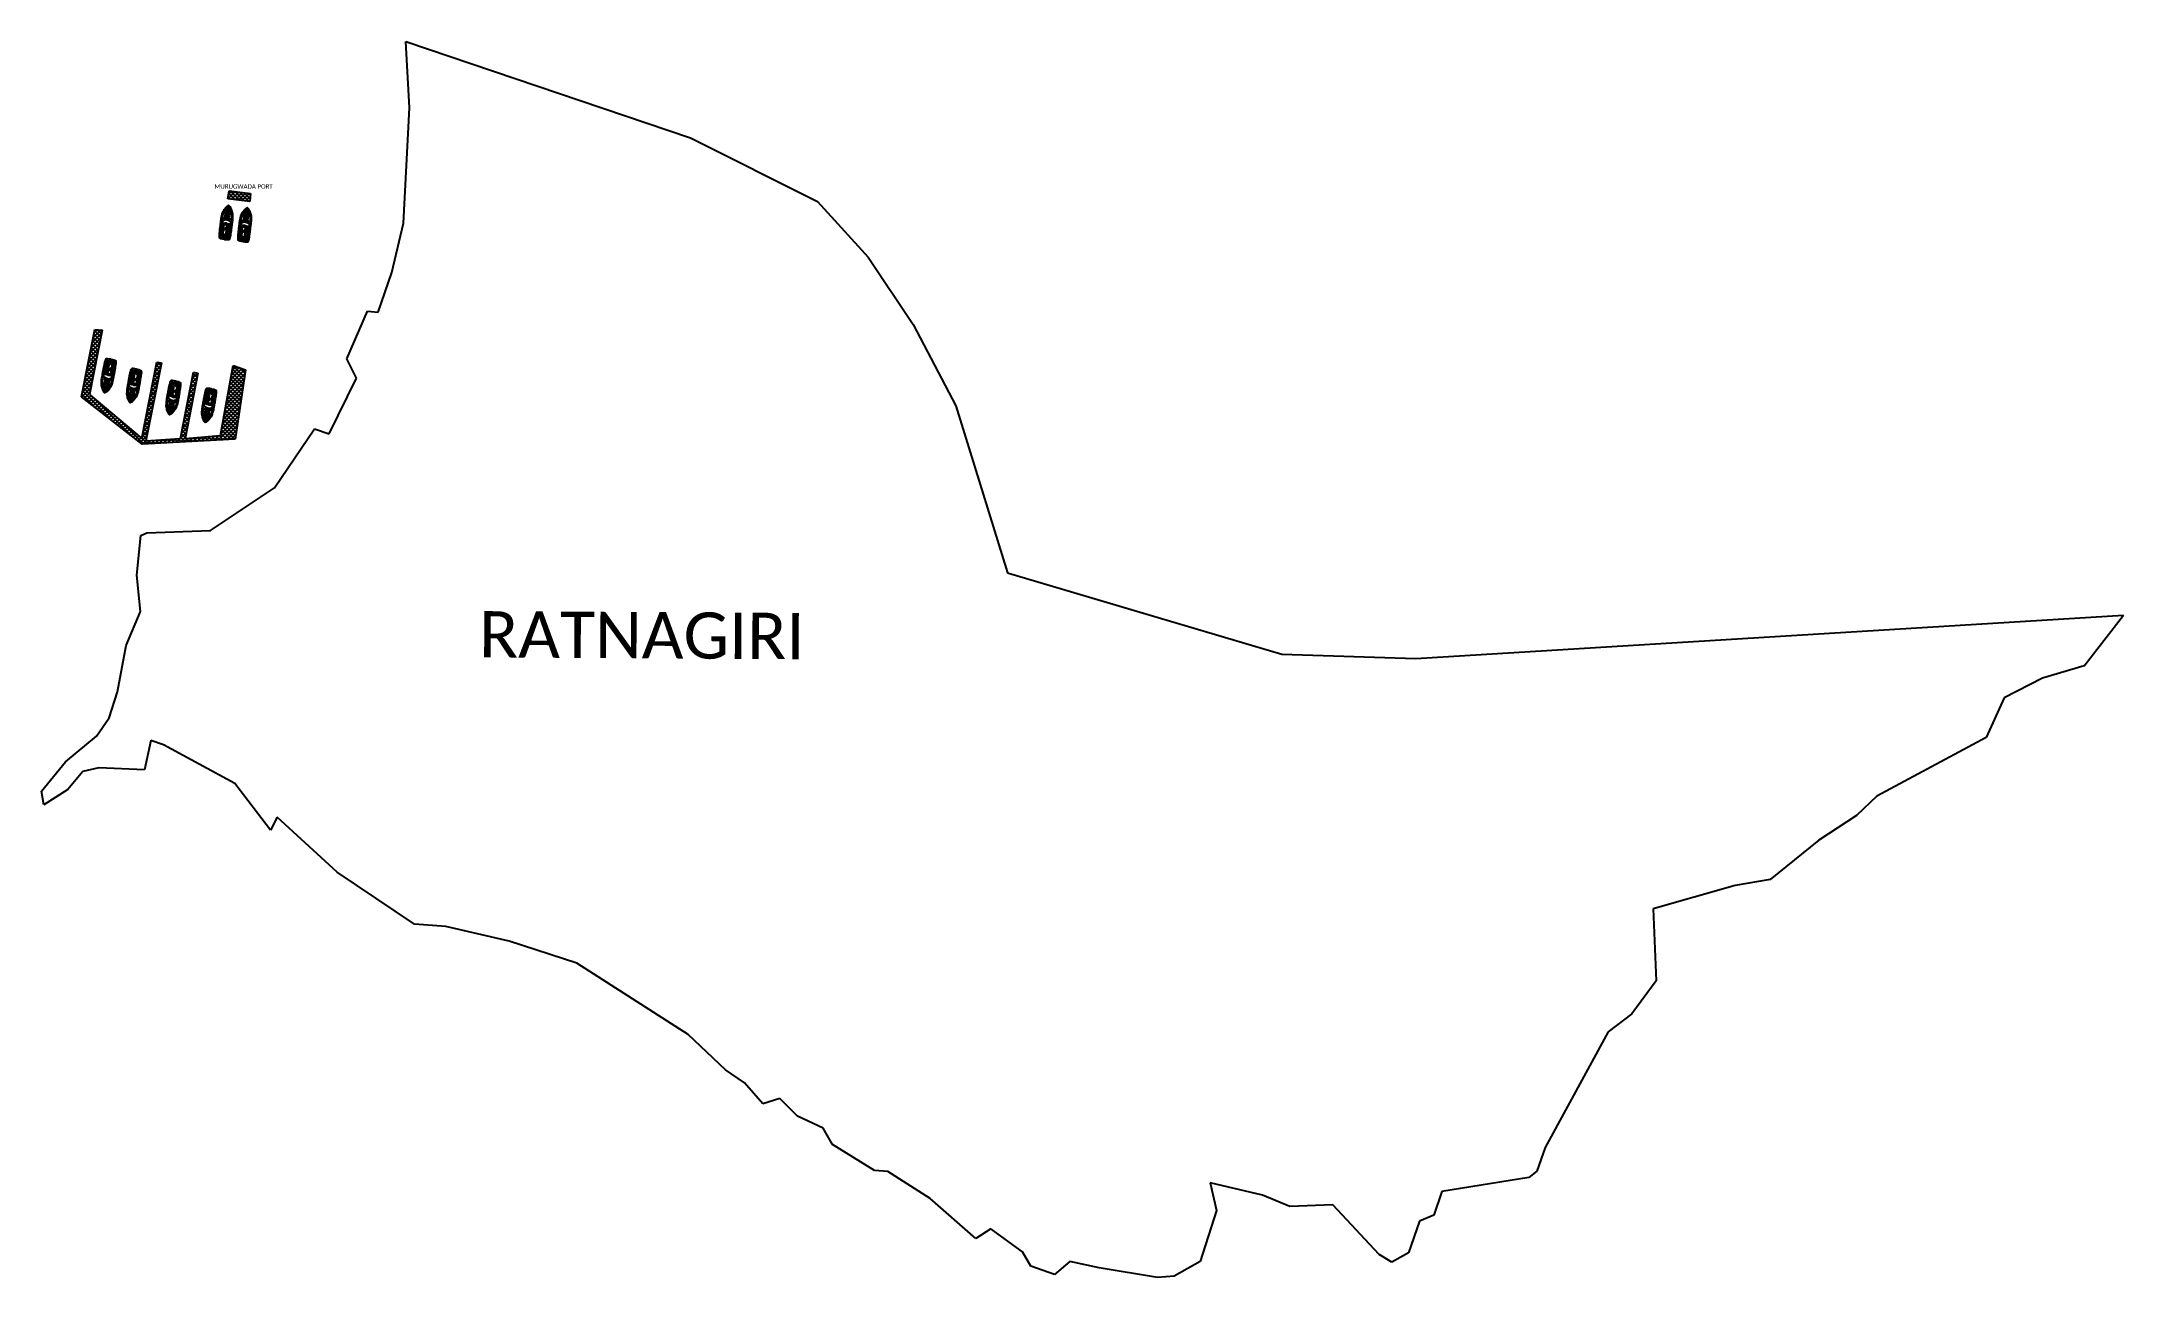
# Model space of a CAD drawing. Header units: metres. Extents: x 316591 to 321268, y 1878408 to 1881184.
import ezdxf

# ---------------------------------------------------------------- set-up
doc = ezdxf.new("R2010")
doc.units = ezdxf.units.M
for name, color, linetype in [('PORT', 5, 'Continuous'), ('PORT TEXT', 7, 'Continuous'), ('village', 3, 'Continuous'), ('VILLAGE NAME', 250, 'Continuous')]:
    doc.layers.add(name, color=color, linetype=linetype)
doc.styles.get("Standard").update_dxf_attribs({"font": 'calibri.ttf'})

msp = doc.modelspace()

# ---------------------------------------------------------------- texts
at = {"layer": 'PORT TEXT'}
msp.add_text('MURUGWADA PORT', height=10, dxfattribs=at).set_placement((316979.2, 1880853.9))
at = {"layer": 'VILLAGE NAME'}
msp.add_text('RATNAGIRI', height=104.04, rotation=359.6762, dxfattribs=at).set_placement((317573.5, 1879801))

# ---------------------------------------------------------------- linework, layer by layer
at = {"color": 32, "true_color": 0xcd6928}
for p, q in [((317001.3, 1880772.7), (316996.4, 1880773.3)), ((317001.4, 1880773.3), (316996.5, 1880773.9)), ((316996.7, 1880768.7), (317000, 1880768.6)), ((316996.8, 1880766), (317000.1, 1880766.5)), ((317008.2, 1880791.7), (317005, 1880792.1)), ((317008.5, 1880794.8), (317005.3, 1880795.2)), ((317008.9, 1880797.9), (317005.9, 1880798.2)), ((317006, 1880763.4), (317014.1, 1880762.4)), ((317006.8, 1880772.4), (317006.6, 1880771.2)), ((317006.6, 1880771.2), (317009.3, 1880771.6)), ((317006.6, 1880771.2), (317009.1, 1880770.9)), ((317007.6, 1880759.2), (317009.8, 1880762.1)), ((317008.2, 1880791.7), (317011.4, 1880791.3)), ((317008.5, 1880794.8), (317011.7, 1880794.4)), ((317008.9, 1880797.9), (317012, 1880797.5)), ((317010.4, 1880771.1), (317009.4, 1880770.9)), ((317010.5, 1880771), (317009.5, 1880770.8)), ((317009.6, 1880764.1), (317009.9, 1880767)), ((317009.7, 1880770.8), (317011.5, 1880770.6)), ((317010.8, 1880770.9), (317011.7, 1880770.5)), ((317010.9, 1880771.1), (317011.8, 1880770.6)), ((317012, 1880771.4), (317015.1, 1880770.1)), ((317012, 1880770.5), (317015.1, 1880770.1)), ((317043.1, 1880767.7), (317038.2, 1880768.3)), ((317043.2, 1880768.3), (317038.3, 1880768.9)), ((317038.5, 1880763.7), (317041.7, 1880763.6)), ((317038.6, 1880760.9), (317041.9, 1880761.5)), ((317049.9, 1880786.6), (317046.7, 1880787)), ((317050.3, 1880789.7), (317047.1, 1880790.1)), ((317050.7, 1880792.8), (317047.6, 1880793.2)), ((317048.5, 1880767.4), (317048.4, 1880766.1)), ((317048.4, 1880766.1), (317051, 1880766.6)), ((317048.4, 1880766.1), (317050.9, 1880765.8)), ((317049.9, 1880786.6), (317053.2, 1880786.2)), ((317050.3, 1880789.7), (317053.5, 1880789.3)), ((317050.7, 1880792.8), (317053.8, 1880792.5)), ((317052.2, 1880766.1), (317051.1, 1880765.9)), ((317052.2, 1880765.9), (317051.3, 1880765.7)), ((317051.4, 1880759.1), (317051.7, 1880762)), ((317051.5, 1880765.8), (317053.3, 1880765.5)), ((317052.6, 1880766.1), (317053.6, 1880765.6)), ((317052.6, 1880765.9), (317053.4, 1880765.5)), ((317053.8, 1880766.3), (317056.8, 1880765.1)), ((317053.8, 1880765.5), (317056.8, 1880765.1)), ((316994.3, 1880744.8), (316994.2, 1880744.8)), ((316994.8, 1880755.5), (316997.9, 1880755)), ((316996.8, 1880750.6), (316999, 1880752.6)), ((317001.1, 1880749.8), (317003.1, 1880749.6)), ((317001.1, 1880749.2), (317003, 1880749)), ((317004.5, 1880748.8), (317003, 1880749)), ((317004.5, 1880749.4), (317003.1, 1880749.6)), ((317007.1, 1880751.4), (317008.3, 1880748.1)), ((317008.6, 1880752.5), (317011.6, 1880750.4)), ((317009, 1880757.8), (317012.5, 1880759.3)), ((317009.4, 1880755.3), (317012.9, 1880754.9)), ((317010.5, 1880742.9), (317010.5, 1880742.8)), ((317036.1, 1880739.8), (317036, 1880739.7)), ((317036.6, 1880750.5), (317039.7, 1880750)), ((317038.6, 1880745.5), (317040.8, 1880747.6)), ((317042.9, 1880744.8), (317044.9, 1880744.6)), ((317042.9, 1880744.2), (317044.8, 1880744)), ((317046.3, 1880743.8), (317044.8, 1880744)), ((317046.3, 1880744.4), (317044.9, 1880744.6)), ((317047.8, 1880758.4), (317055.9, 1880757.4)), ((317048.8, 1880746.4), (317050.1, 1880743.1)), ((317049.4, 1880754.1), (317051.6, 1880757)), ((317050.4, 1880747.5), (317053.4, 1880745.4)), ((317050.7, 1880752.7), (317054.3, 1880754.3)), ((317051.2, 1880750.2), (317054.7, 1880749.8)), ((317052.3, 1880737.9), (317052.3, 1880737.8)), ((316734.6, 1880441.1), (316731.6, 1880441.6)), ((316734.6, 1880440.2), (316731.6, 1880441.6)), ((316741, 1880447.8), (316733, 1880449.2)), ((316738.1, 1880456.1), (316734.7, 1880456.7)), ((316738.4, 1880453.6), (316734.7, 1880452.3)), ((316735.7, 1880440.4), (316734.7, 1880441)), ((316735.8, 1880440.6), (316734.9, 1880441.1)), ((316736.9, 1880440.6), (316735.1, 1880441)), ((316736.1, 1880440.5), (316737.1, 1880440.7)), ((316736.1, 1880440.3), (316737.2, 1880440.5)), ((316739, 1880458.8), (316736.2, 1880461.1)), ((316737.4, 1880447.3), (316736.9, 1880444.5)), ((316739.6, 1880452.1), (316737.3, 1880449.4)), ((316739.9, 1880440.1), (316737.3, 1880439.8)), ((316739.9, 1880440.1), (316737.5, 1880440.5)), ((316737.8, 1880468.5), (316737.7, 1880468.6)), ((316740.7, 1880459.8), (316739.7, 1880463.2)), ((316739.7, 1880438.9), (316739.9, 1880440.1)), ((316743.3, 1880461.7), (316744.8, 1880461.4)), ((316743.4, 1880462.3), (316744.9, 1880462)), ((316746.7, 1880461.1), (316744.8, 1880461.4)), ((316746.8, 1880461.6), (316744.9, 1880462)), ((316745, 1880437.6), (316749.9, 1880436.7)), ((316745.1, 1880438.2), (316750, 1880437.3)), ((316750, 1880444.7), (316746.7, 1880444.4)), ((316750, 1880442), (316746.7, 1880442.2)), ((316751, 1880460.1), (316748.7, 1880458.2)), ((316752.7, 1880455), (316749.6, 1880455.7)), ((316753.8, 1880465.6), (316753.9, 1880465.7)), ((316795.6, 1880434), (316792.1, 1880434.7)), ((316796.5, 1880436.7), (316793.7, 1880439)), ((316795.2, 1880446.5), (316795.2, 1880446.6)), ((316798.1, 1880437.7), (316797.1, 1880441.1)), ((316800.7, 1880439.6), (316802.2, 1880439.3)), ((316800.8, 1880440.2), (316802.3, 1880439.9)), ((316804.1, 1880439), (316802.2, 1880439.3)), ((316804.2, 1880439.6), (316802.3, 1880439.9)), ((316808.4, 1880438), (316806.1, 1880436.1)), ((316810.1, 1880432.9), (316807.1, 1880433.6)), ((316811.3, 1880443.5), (316811.3, 1880443.6)), ((316736, 1880413.6), (316733, 1880414.1)), ((316736.6, 1880416.6), (316733.4, 1880417.2)), ((316737.2, 1880419.7), (316734, 1880420.3)), ((316736, 1880413.6), (316739.1, 1880413)), ((316736.6, 1880416.6), (316739.8, 1880416.1)), ((316737.2, 1880419.7), (316740.3, 1880419.1)), ((316792, 1880419), (316789, 1880419.5)), ((316792, 1880418.1), (316789, 1880419.5)), ((316798.5, 1880425.7), (316790.4, 1880427.2)), ((316793.5, 1880391.5), (316790.4, 1880392.1)), ((316794, 1880394.6), (316790.9, 1880395.2)), ((316794.6, 1880397.6), (316791.4, 1880398.2)), ((316795.8, 1880431.5), (316792.2, 1880430.2)), ((316793.1, 1880418.3), (316792.2, 1880418.9)), ((316793.2, 1880418.5), (316792.4, 1880419)), ((316794.3, 1880418.6), (316792.5, 1880418.9)), ((316793.5, 1880418.4), (316794.5, 1880418.6)), ((316793.5, 1880391.5), (316796.5, 1880391)), ((316793.6, 1880418.3), (316794.6, 1880418.4)), ((316794, 1880394.6), (316797.2, 1880394)), ((316794.8, 1880425.2), (316794.3, 1880422.4)), ((316794.6, 1880397.6), (316797.8, 1880397.1)), ((316797.1, 1880430), (316794.7, 1880427.3)), ((316797.4, 1880418), (316794.7, 1880417.7)), ((316797.4, 1880418), (316794.9, 1880418.5)), ((316797.2, 1880416.8), (316797.4, 1880418)), ((316802.4, 1880415.6), (316807.3, 1880414.7)), ((316802.5, 1880416.1), (316807.4, 1880415.3)), ((316807.4, 1880422.6), (316804.1, 1880422.3)), ((316807.4, 1880419.9), (316804.1, 1880420.1)), ((316880.3, 1880392.1), (316877.3, 1880392.6)), ((316880.3, 1880391.2), (316877.3, 1880392.6)), ((316886.8, 1880398.8), (316878.7, 1880400.2)), ((316883.9, 1880407.1), (316880.5, 1880407.7)), ((316884.2, 1880404.6), (316880.5, 1880403.3)), ((316881.5, 1880391.4), (316880.5, 1880392)), ((316881.6, 1880391.6), (316880.7, 1880392.1)), ((316882.7, 1880391.6), (316880.9, 1880392)), ((316881.9, 1880391.5), (316882.8, 1880391.7)), ((316881.9, 1880391.3), (316883, 1880391.5)), ((316884.8, 1880409.8), (316882, 1880412.1)), ((316883.2, 1880398.3), (316882.7, 1880395.4)), ((316885.4, 1880403.1), (316883.1, 1880400.4)), ((316885.7, 1880391.1), (316883.1, 1880390.8)), ((316885.7, 1880391.1), (316883.2, 1880391.5)), ((316883.6, 1880419.5), (316883.5, 1880419.6)), ((316886.5, 1880410.8), (316885.4, 1880414.2)), ((316885.5, 1880389.9), (316885.7, 1880391.1)), ((316889.1, 1880412.7), (316890.5, 1880412.4)), ((316889.2, 1880413.2), (316890.7, 1880413)), ((316892.5, 1880412), (316890.5, 1880412.4)), ((316892.5, 1880412.6), (316890.7, 1880413)), ((316890.8, 1880388.6), (316895.6, 1880387.7)), ((316890.9, 1880389.2), (316895.7, 1880388.3)), ((316895.8, 1880395.7), (316892.5, 1880395.4)), ((316895.7, 1880392.9), (316892.5, 1880393.2)), ((316896.8, 1880411.1), (316894.5, 1880409.2)), ((316898.4, 1880406), (316895.4, 1880406.7)), ((316899.6, 1880416.6), (316899.7, 1880416.7)), ((316964, 1880389.7), (316960.5, 1880390.3)), ((316964.2, 1880387.2), (316960.6, 1880385.9)), ((316964.9, 1880392.4), (316962.1, 1880394.7)), ((316965.5, 1880385.7), (316963.1, 1880383)), ((316963.6, 1880402.2), (316963.6, 1880402.2)), ((316966.5, 1880393.4), (316965.5, 1880396.8)), ((316969.2, 1880395.3), (316970.6, 1880395)), ((316969.3, 1880395.9), (316970.7, 1880395.6)), ((316972.5, 1880394.7), (316970.6, 1880395)), ((316972.6, 1880395.3), (316970.7, 1880395.6)), ((316976.8, 1880393.7), (316974.5, 1880391.8)), ((316978.5, 1880388.6), (316975.5, 1880389.3)), ((316979.7, 1880399.2), (316979.7, 1880399.3)), ((316881.8, 1880364.6), (316878.8, 1880365.1)), ((316882.4, 1880367.6), (316879.2, 1880368.2)), ((316882.9, 1880370.7), (316879.8, 1880371.3)), ((316881.8, 1880364.6), (316884.8, 1880364)), ((316882.4, 1880367.6), (316885.5, 1880367.1)), ((316882.9, 1880370.7), (316886.1, 1880370.1)), ((316960.4, 1880374.7), (316957.4, 1880375.2)), ((316960.4, 1880373.8), (316957.4, 1880375.2)), ((316966.9, 1880381.4), (316958.8, 1880382.9)), ((316961.9, 1880347.2), (316958.8, 1880347.7)), ((316962.4, 1880350.3), (316959.3, 1880350.8)), ((316963, 1880353.3), (316959.8, 1880353.9)), ((316961.6, 1880374), (316960.6, 1880374.6)), ((316961.6, 1880374.2), (316960.8, 1880374.7)), ((316962.7, 1880374.3), (316961, 1880374.6)), ((316961.9, 1880347.2), (316964.9, 1880346.6)), ((316962, 1880374.1), (316962.9, 1880374.3)), ((316962, 1880374), (316963.1, 1880374.1)), ((316962.4, 1880350.3), (316965.6, 1880349.7)), ((316963.2, 1880380.9), (316962.7, 1880378.1)), ((316963, 1880353.3), (316966.2, 1880352.8)), ((316965.8, 1880373.7), (316963.1, 1880373.4)), ((316965.8, 1880373.7), (316963.3, 1880374.2)), ((316965.6, 1880372.5), (316965.8, 1880373.7)), ((316970.9, 1880371.2), (316975.7, 1880370.4)), ((316971, 1880371.8), (316975.8, 1880370.9)), ((316975.8, 1880378.3), (316972.5, 1880378)), ((316975.8, 1880375.6), (316972.6, 1880375.8))]:
    msp.add_line(p, q, dxfattribs=at)
at = {"color": 3}
msp.add_line((321180.5, 1879782.2), (321268.2, 1879896), dxfattribs=at)
at = {"color": 32, "true_color": 0xcd6928}
for points in [[(317001.9, 1880740.2, -0.01736), (316994.8, 1880741.2, -0.12634), (316991.6, 1880742.6, -0.172899), (316990.4, 1880747.2, -0.013884), (316990.7, 1880751, -0.008973), (316991.1, 1880756.6, -0.01509), (316991.7, 1880762.9, 0.002245), (316992.8, 1880772.7, -0.003342), (316994.1, 1880783.5, -0.016984), (316995.2, 1880790.7, -0.024546), (316996.5, 1880796.1, -0.067942), (316998.9, 1880802.8, -0.033948), (317001.4, 1880807, -0.022001), (317003.9, 1880810.7, -0.042872), (317007, 1880813.9, -0.059514), (317009.2, 1880815.4, -0.046364), (317010.3, 1880815.9, -0.104882), (317011.1, 1880816, -0.104882)], [(316992, 1880756.9, 0.006425), (316992.6, 1880762.9, 0.002217), (316993.7, 1880772.6, -0.003368), (316995, 1880783.5, -0.024633), (316995.9, 1880790.4, -0.015037), (316997.1, 1880794.8, -0.025439), (316997.8, 1880797.3, -0.013843), (316999.6, 1880802.3, -0.040266), (317002.1, 1880806.6, -0.016729), (317004.9, 1880810.3, -0.029739), (317008.4, 1880813.5, 0.01525), (317010.2, 1880814.9, -0.132389), (317010.5, 1880815, -0.028442), (317010.7, 1880815.1, -0.028442)], [(316992.1, 1880756.9, 0.006424), (316992.7, 1880762.9, 0.002217), (316993.8, 1880772.6, -0.003368), (316995.1, 1880783.5, -0.024633), (316996, 1880790.4, -0.015038), (316997.1, 1880794.8, -0.025461), (316997.9, 1880797.2, -0.013839), (316999.7, 1880802.2, -0.040238), (317002.1, 1880806.5, -0.016715), (317005, 1880810.2, -0.029693), (317008.4, 1880813.5, 0.015234), (317010.2, 1880814.8, -0.134036), (317010.5, 1880814.9, -0.024879), (317010.7, 1880815, -0.024879)], [(316997.1, 1880790.6, -0.031596), (316998, 1880794.6, -0.004928), (316998.8, 1880797.1, -0.02844), (317000.6, 1880801.5, -0.042875), (317003, 1880805.6, -0.035347), (317005.8, 1880809.4, -0.024093), (317008.8, 1880812.5, -0.079837), (317010.6, 1880814)], [(316997.2, 1880790.6, -0.031592), (316998.1, 1880794.6, -0.004926), (316998.9, 1880797.1, -0.028436), (317000.7, 1880801.4, -0.042895), (317003, 1880805.5, -0.035363), (317005.8, 1880809.3, -0.024111), (317008.8, 1880812.5, -0.077658), (317010.5, 1880813.9, -0.077658)], [(316997.3, 1880790.6, -0.031588), (316998.2, 1880794.5, -0.004924), (316999, 1880797.1, -0.028433), (317000.7, 1880801.4, -0.042917), (317003.1, 1880805.5, -0.035379), (317005.9, 1880809.2, -0.02413), (317008.9, 1880812.4, -0.075408), (317010.5, 1880813.8, -0.075408)], [(316997.4, 1880790.6, -0.031581), (316998.3, 1880794.5, -0.00492), (316999.1, 1880797, -0.028426), (317000.9, 1880801.3, -0.042959), (317003.2, 1880805.4, -0.035411), (317006, 1880809.1, -0.028829), (317008.5, 1880811.8, -0.092336), (317010.4, 1880813, -0.080328)], [(317001.9, 1880740.2, 0.01736), (317009.1, 1880739.5, 0.12634), (317012.6, 1880740.1, 0.172899), (317014.8, 1880744.2, 0.013884), (317015.4, 1880748.1, 0.008973), (317016.3, 1880753.5, 0.01509), (317017.3, 1880759.9, -0.002245), (317018.5, 1880769.6, 0.003342), (317019.9, 1880780.4, 0.016984), (317020.5, 1880787.7, 0.024546), (317020.6, 1880793.2, 0.067942), (317019.8, 1880800.2, 0.033948), (317018.4, 1880804.9, 0.022001), (317016.8, 1880809.2, 0.042872), (317014.6, 1880813, 0.059514), (317012.8, 1880814.9, 0.046364), (317011.8, 1880815.7, 0.104882), (317011.1, 1880816, 0.104882)], [(317007.3, 1880808.8), (317008, 1880808.7, 0.382221), (317008.7, 1880809), (317009.5, 1880811.6, 0.786544), (317009.2, 1880812), (317006.9, 1880810.1, 0.616464), (317007.3, 1880808.8, 3.844907)], [(317018.3, 1880788, 0.031581), (317018.4, 1880792, 0.00492), (317018.2, 1880794.7, 0.028426), (317017.5, 1880799.3, 0.042959), (317016.2, 1880803.8, 0.035411), (317014.4, 1880808.1, 0.028829), (317012.6, 1880811.3, 0.092336), (317011, 1880812.9, 0.080328)], [(317018.5, 1880788, 0.031588), (317018.6, 1880792.1, 0.004924), (317018.4, 1880794.7, 0.028433), (317017.7, 1880799.4, 0.042917), (317016.4, 1880803.9, 0.035379), (317014.6, 1880808.2, 0.02413), (317012.4, 1880812, 0.075408), (317011.1, 1880813.7, 0.075408)], [(317018.7, 1880788, 0.031596), (317018.7, 1880792.1, 0.004928), (317018.6, 1880794.8, 0.02844), (317017.9, 1880799.4, 0.042875), (317016.5, 1880803.9, 0.035347), (317014.7, 1880808.3, 0.024093), (317012.6, 1880812.1, 0.079837), (317011.2, 1880813.9)], [(317018.6, 1880788, 0.031592), (317018.7, 1880792.1, 0.004926), (317018.5, 1880794.7, 0.028436), (317017.8, 1880799.4, 0.042895), (317016.5, 1880803.9, 0.035363), (317014.7, 1880808.2, 0.024111), (317012.5, 1880812, 0.077658), (317011.2, 1880813.8, 0.077658)], [(317015.6, 1880754, -0.006425), (317016.4, 1880760, -0.002217), (317017.6, 1880769.7, 0.003368), (317019, 1880780.6, 0.024633), (317019.7, 1880787.5, 0.015037), (317019.7, 1880792.1, 0.025439), (317019.6, 1880794.6, 0.013843), (317019, 1880799.9, 0.040266), (317017.7, 1880804.7, 0.016729), (317015.8, 1880809, 0.029739), (317013.2, 1880813, -0.01525), (317011.8, 1880814.7, 0.132389), (317011.4, 1880814.9, 0.028442), (317011.3, 1880815, 0.028442)], [(317015.5, 1880754, -0.006424), (317016.3, 1880760, -0.002217), (317017.5, 1880769.7, 0.003368), (317018.9, 1880780.6, 0.024633), (317019.6, 1880787.5, 0.015038), (317019.6, 1880792.1, 0.025461), (317019.5, 1880794.6, 0.013839), (317018.9, 1880799.9, 0.040238), (317017.6, 1880804.7, 0.016715), (317015.7, 1880808.9, 0.029693), (317013.1, 1880812.9, -0.015234), (317011.7, 1880814.6, 0.134036), (317011.4, 1880814.8, 0.024879), (317011.3, 1880814.9, 0.024879)], [(317013.1, 1880808.1), (317012.4, 1880808.2, -0.382221), (317011.8, 1880808.6), (317011.6, 1880811.4, -0.786544), (317012, 1880811.6), (317013.8, 1880809.2, -0.616464), (317013.1, 1880808.1, -3.844907)], [(317043.7, 1880735.2, -0.01736), (317036.6, 1880736.2, -0.12634), (317033.4, 1880737.6, -0.172899), (317032.2, 1880742.1, -0.013884), (317032.5, 1880746, -0.008973), (317032.9, 1880751.6, -0.01509), (317033.5, 1880757.9, 0.002245), (317034.6, 1880767.7, -0.003342), (317035.9, 1880778.5, -0.016984), (317037, 1880785.7, -0.024546), (317038.3, 1880791.1, -0.067942), (317040.7, 1880797.7, -0.033948), (317043.1, 1880802, -0.022001), (317045.7, 1880805.7, -0.042872), (317048.8, 1880808.9, -0.059514), (317051, 1880810.3, -0.046364), (317052.1, 1880810.8, -0.104882), (317052.9, 1880811, -0.104882)], [(317033.8, 1880751.9, 0.006425), (317034.4, 1880757.8, 0.002217), (317035.5, 1880767.6, -0.003368), (317036.8, 1880778.5, -0.024633), (317037.7, 1880785.3, -0.015037), (317038.8, 1880789.8, -0.025439), (317039.6, 1880792.2, -0.013843), (317041.4, 1880797.2, -0.040266), (317043.8, 1880801.6, -0.016729), (317046.7, 1880805.3, -0.029739), (317050.1, 1880808.5, 0.01525), (317051.9, 1880809.8, -0.132389), (317052.3, 1880810, -0.028442), (317052.5, 1880810, -0.028442)], [(317033.9, 1880751.8, 0.006424), (317034.5, 1880757.8, 0.002217), (317035.6, 1880767.6, -0.003368), (317036.9, 1880778.5, -0.024633), (317037.8, 1880785.3, -0.015038), (317038.9, 1880789.8, -0.025461), (317039.7, 1880792.2, -0.013839), (317041.5, 1880797.2, -0.040238), (317043.9, 1880801.5, -0.016715), (317046.8, 1880805.2, -0.029693), (317050.2, 1880808.4, 0.015234), (317052, 1880809.8, -0.134036), (317052.3, 1880809.9, -0.024879), (317052.5, 1880809.9, -0.024879)], [(317038.9, 1880785.6, -0.031596), (317039.8, 1880789.5, -0.004928), (317040.6, 1880792.1, -0.02844), (317042.4, 1880796.5, -0.042875), (317044.7, 1880800.5, -0.035347), (317047.5, 1880804.3, -0.024093), (317050.5, 1880807.5, -0.079837), (317052.3, 1880809)], [(317039, 1880785.6, -0.031592), (317039.9, 1880789.5, -0.004926), (317040.7, 1880792.1, -0.028436), (317042.4, 1880796.4, -0.042895), (317044.8, 1880800.5, -0.035363), (317047.6, 1880804.3, -0.024111), (317050.6, 1880807.4, -0.077658), (317052.3, 1880808.9, -0.077658)], [(317039, 1880785.6, -0.031588), (317039.9, 1880789.5, -0.004924), (317040.7, 1880792.1, -0.028433), (317042.5, 1880796.4, -0.042917), (317044.9, 1880800.4, -0.035379), (317047.7, 1880804.2, -0.02413), (317050.7, 1880807.4, -0.075408), (317052.3, 1880808.8, -0.075408)], [(317039.2, 1880785.5, -0.031581), (317040.1, 1880789.4, -0.00492), (317040.9, 1880792, -0.028426), (317042.7, 1880796.3, -0.042959), (317045, 1880800.3, -0.035411), (317047.8, 1880804.1, -0.028829), (317050.3, 1880806.8, -0.092336), (317052.2, 1880808, -0.080328)], [(317043.7, 1880735.2, 0.01736), (317050.9, 1880734.5, 0.12634), (317054.4, 1880735, 0.172899), (317056.6, 1880739.2, 0.013884), (317057.2, 1880743, 0.008973), (317058.1, 1880748.5, 0.01509), (317059.1, 1880754.8, -0.002245), (317060.3, 1880764.6, 0.003342), (317061.6, 1880775.4, 0.016984), (317062.3, 1880782.7, 0.024546), (317062.3, 1880788.2, 0.067942), (317061.6, 1880795.2, 0.033948), (317060.2, 1880799.9, 0.022001), (317058.6, 1880804.1, 0.042872), (317056.3, 1880808, 0.059514), (317054.6, 1880809.9, 0.046364), (317053.6, 1880810.7, 0.104882), (317052.9, 1880811, 0.104882)], [(317049.1, 1880803.8), (317049.8, 1880803.7, 0.382221), (317050.5, 1880804), (317051.3, 1880806.6, 0.786544), (317051, 1880806.9), (317048.7, 1880805, 0.616464), (317049.1, 1880803.8, 3.844907)], [(317060.1, 1880783, 0.031581), (317060.2, 1880787, 0.00492), (317060, 1880789.7, 0.028426), (317059.3, 1880794.3, 0.042959), (317058, 1880798.8, 0.035411), (317056.2, 1880803.1, 0.028829), (317054.4, 1880806.3, 0.092336), (317052.8, 1880807.9, 0.080328)], [(317060.4, 1880783, 0.031592), (317060.4, 1880787, 0.004926), (317060.3, 1880789.7, 0.028436), (317059.6, 1880794.3, 0.042895), (317058.2, 1880798.9, 0.035363), (317056.4, 1880803.2, 0.024111), (317054.3, 1880807, 0.077658), (317052.9, 1880808.8, 0.077658)], [(317060.3, 1880783, 0.031588), (317060.4, 1880787, 0.004924), (317060.2, 1880789.7, 0.028433), (317059.5, 1880794.3, 0.042917), (317058.2, 1880798.8, 0.035379), (317056.4, 1880803.2, 0.02413), (317054.2, 1880807, 0.075408), (317052.9, 1880808.7, 0.075408)], [(317060.5, 1880783, 0.031596), (317060.5, 1880787, 0.004928), (317060.4, 1880789.7, 0.02844), (317059.7, 1880794.4, 0.042875), (317058.3, 1880798.9, 0.035347), (317056.5, 1880803.2, 0.024093), (317054.4, 1880807, 0.079837), (317053, 1880808.9)], [(317057.4, 1880749, -0.006425), (317058.2, 1880755, -0.002217), (317059.4, 1880764.7, 0.003368), (317060.8, 1880775.6, 0.024633), (317061.5, 1880782.5, 0.015037), (317061.5, 1880787, 0.025439), (317061.4, 1880789.6, 0.013843), (317060.8, 1880794.9, 0.040266), (317059.4, 1880799.7, 0.016729), (317057.6, 1880803.9, 0.029739), (317055, 1880807.9, -0.01525), (317053.5, 1880809.6, 0.132389), (317053.2, 1880809.9, 0.028442), (317053.1, 1880810, 0.028442)], [(317057.3, 1880749, -0.006424), (317058.1, 1880755, -0.002217), (317059.3, 1880764.7, 0.003368), (317060.7, 1880775.6, 0.024633), (317061.4, 1880782.5, 0.015038), (317061.4, 1880787, 0.025461), (317061.3, 1880789.6, 0.013839), (317060.7, 1880794.9, 0.040238), (317059.4, 1880799.6, 0.016715), (317057.5, 1880803.9, 0.029693), (317054.9, 1880807.9, -0.015234), (317053.5, 1880809.6, 0.134036), (317053.2, 1880809.8, 0.024879), (317053.1, 1880809.9, 0.024879)], [(317054.9, 1880803.1), (317054.2, 1880803.1, -0.382221), (317053.6, 1880803.6), (317053.4, 1880806.3, -0.786544), (317053.8, 1880806.6), (317055.5, 1880804.2, -0.616464), (317054.9, 1880803.1, -3.844907)], [(316997.1, 1880790.6), (316996.7, 1880788.1), (316996.2, 1880785.1), (316995.7, 1880780.2), (316994.9, 1880773.6), (316993.7, 1880762.9, -0.002601), (316993.1, 1880757.1, 0.004411), (316992.6, 1880752.1, 0.013009), (316992.5, 1880748.7, 0.113396), (316992.9, 1880746.8, 0.146005), (316993.7, 1880745.9, 1.595219)], [(316997.2, 1880790.6), (316996.7, 1880788.1), (316996.3, 1880785.1), (316995.8, 1880780.2), (316995, 1880773.6), (316993.8, 1880762.9, -0.002601), (316993.2, 1880757.1, 0.004411), (316992.7, 1880752.1, 0.013003), (316992.5, 1880748.7, 0.113337), (316993, 1880746.8, 0.144821), (316993.7, 1880746, 0.138987)], [(316997.3, 1880790.6), (316996.8, 1880788), (316996.4, 1880785.1), (316995.9, 1880780.2), (316995.1, 1880773.6), (316993.9, 1880762.9, -0.002601), (316993.3, 1880757, 0.00441), (316992.8, 1880752.1, 0.012997), (316992.6, 1880748.7, 0.113276), (316993, 1880746.9, 0.142458), (316993.7, 1880746.1, 0.142458)], [(316997.4, 1880790.6), (316997, 1880788), (316996.6, 1880785.1), (316996, 1880780.2), (316995.2, 1880773.5), (316994.1, 1880762.8, -0.002601), (316993.5, 1880757, 0.00441), (316993, 1880752.1, 0.002867), (316992.9, 1880751.3, 0.002867)], [(317001.2, 1880748), (316999.6, 1880748.2, -0.202722), (316994.5, 1880751.2, -0.178768), (316993.7, 1880754, 0.010028), (316994.2, 1880759.4, -0.005356), (316995.2, 1880768.4, -0.016605), (316996.2, 1880775.6, 0.018921), (316997.2, 1880783.1, -0.925873), (316997.5, 1880783.1, -0.041202), (316997.5, 1880781.8, -0.024461), (316997, 1880777.5, 0.012888), (316996, 1880769.2, -0.019359), (316995.3, 1880764.3, 0.002375), (316994.5, 1880758.7, -0.006386), (316994.1, 1880755.1, -0.013656), (316993.9, 1880753.7, -0.862706), (316993.7, 1880753.7, 0.648089)], [(316993.8, 1880753.7, -0.016488), (316993.8, 1880754, 0.010023), (316994.3, 1880759.4, -0.005356), (316995.3, 1880768.4, -0.016607), (316996.3, 1880775.6, 0.018921), (316997.3, 1880783.1, 0.01143), (316997.3, 1880783.1, -0.913283), (316997.4, 1880783.1, -0.041174), (316997.4, 1880781.8, -0.024478), (316996.9, 1880777.5, 0.012889), (316995.9, 1880769.2, -0.019362), (316995.2, 1880764.3, 0.002377), (316994.5, 1880758.7, -0.006391), (316994.1, 1880755.1, -0.013664), (316993.9, 1880753.7, 0.000701), (316993.9, 1880753.7, -0.819976), (316993.8, 1880753.7, -0.819976)], [(317005.1, 1880763.5), (317001.5, 1880763.9, 0.158322), (316999.9, 1880760.3, -0.417676), (316998.9, 1880759.4), (316994.7, 1880759.9)], [(316995.2, 1880763.5), (316998.9, 1880763.1, -0.406088), (317000, 1880761.1)], [(317006.3, 1880776.3, 0.033687), (317000.8, 1880776.1, 0.051879), (316996.6, 1880774.8, 1.92312)], [(317007.2, 1880784.1, 0.096403), (317001.8, 1880783.4, 0.040538), (316997.5, 1880781.7, 1.92312)], [(317003.1, 1880785), (317003.6, 1880788.8, 0.483063), (317001, 1880787.2, 0.50024), (317003.1, 1880785, 0.418424)], [(317004.4, 1880747.7), (317006.1, 1880747.5, 0.202722), (317011.8, 1880749.1, 0.178768), (317013.2, 1880751.6, -0.010028), (317014, 1880757, 0.005356), (317015.2, 1880766, 0.016605), (317015.9, 1880773.2, -0.018921), (317016.8, 1880780.7, 0.925873), (317016.5, 1880780.8, 0.041202), (317016.2, 1880779.5, 0.024461), (317015.7, 1880775.2, -0.012888), (317014.6, 1880766.9, 0.019359), (317014.1, 1880762, -0.002375), (317013.5, 1880756.4, 0.006386), (317013.1, 1880752.8, 0.013656), (317012.9, 1880751.4, 0.862706), (317013.2, 1880751.3, -0.648089)], [(317004.4, 1880747.7), (317004.4, 1880748.4), (317004.7, 1880750.5, -0.448043), (317005.8, 1880751.4, 0.025561), (317006.9, 1880751.4, 0.15676), (317008, 1880751.9, 0.144288), (317008.7, 1880752.6, 0.079427), (317009.3, 1880754.3, 0.054179), (317009.4, 1880756.2, 0.127294), (317008.9, 1880757.8, -0.025195), (317008.3, 1880758.7, 0.112656), (317007.6, 1880759.2, 0.061652), (317006.6, 1880759.5, -0.222278), (317005.8, 1880759.9, -0.049109), (317005.4, 1880760.6, -0.09997), (317005.1, 1880761.5, -0.045992), (317005, 1880762.8), (317005.1, 1880763.5)], [(317005.1, 1880763.5, -0.291269), (317005.3, 1880764.4, -0.299867), (317005.8, 1880764.4, 0.273478), (317009.1, 1880764, -0.28657), (317010, 1880764, 0.198759), (317013.4, 1880763.3, -0.45148), (317014.2, 1880763.1, -1.463971)], [(317005.3, 1880764.4, -0.164009), (317005.3, 1880766.9, -0.407559), (317006.2, 1880767.2, 0.20466), (317009.5, 1880766.9, -0.28657), (317010.4, 1880766.8, 0.198759), (317013.7, 1880766.2, -0.45148), (317014.5, 1880765.9, -1.463971)], [(317005.4, 1880772.6), (317005.3, 1880772.2, 0.516839), (317006.6, 1880771.2, 0.282905)], [(317005.5, 1880773.7), (317005.4, 1880772.6, 0.545737), (317006.7, 1880771.6, 0.282905)], [(317005.8, 1880776.3), (317005.5, 1880773.7, 0.462925), (317006.8, 1880772.4), (317008.8, 1880772.3)], [(317006.3, 1880776.3, -0.033687), (317011.6, 1880774.8, -0.051879), (317015.4, 1880772.6, -1.92312)], [(317007.2, 1880784.1, -0.096403), (317012.4, 1880782.1, -0.040538), (317016.2, 1880779.4, -1.92312)], [(317018.7, 1880788), (317018.5, 1880785.4), (317018.2, 1880782.4), (317017.6, 1880777.6), (317016.8, 1880770.9), (317015.3, 1880760.3, 0.002601), (317014.5, 1880754.5, -0.004411), (317013.8, 1880749.6, -0.013009), (317013.2, 1880746.2, -0.113396), (317012.3, 1880744.5, -0.146005), (317011.3, 1880743.8, -1.595219)], [(317018.6, 1880788), (317018.4, 1880785.4), (317018.1, 1880782.5), (317017.5, 1880777.6), (317016.7, 1880770.9), (317015.3, 1880760.3, 0.002601), (317014.4, 1880754.5, -0.004411), (317013.7, 1880749.6, -0.013003), (317013.1, 1880746.2, -0.113337), (317012.2, 1880744.5, -0.144821), (317011.3, 1880743.9, -0.138987)], [(317018.5, 1880788), (317018.3, 1880785.4), (317018, 1880782.5), (317017.4, 1880777.6), (317016.6, 1880771), (317015.2, 1880760.3, 0.002601), (317014.3, 1880754.5, -0.00441), (317013.6, 1880749.6, -0.012997), (317013, 1880746.2, -0.113276), (317012.2, 1880744.6, -0.142458), (317011.3, 1880744, -0.142458)], [(317011.5, 1880784), (317011.9, 1880787.8, -0.483063), (317014.1, 1880785.6, -0.50024), (317011.5, 1880784, -0.418424)], [(317013.1, 1880751.4, 0.016488), (317013.2, 1880751.6, -0.010023), (317013.9, 1880757, 0.005356), (317015.1, 1880766, 0.016607), (317015.9, 1880773.2, -0.018921), (317016.7, 1880780.8, -0.01143), (317016.7, 1880780.8, 0.913283), (317016.6, 1880780.8, 0.041174), (317016.3, 1880779.5, 0.024478), (317015.7, 1880775.2, -0.012889), (317014.7, 1880766.9, 0.019362), (317014.2, 1880762, -0.002377), (317013.6, 1880756.4, 0.006391), (317013.2, 1880752.8, 0.013664), (317013, 1880751.4, -0.000701), (317013, 1880751.4, 0.819976), (317013.1, 1880751.4, 0.819976)], [(317018.3, 1880788), (317018.1, 1880785.5), (317017.8, 1880782.5), (317017.2, 1880777.6), (317016.4, 1880771), (317015, 1880760.3, 0.002601), (317014.2, 1880754.5, -0.00441), (317013.5, 1880749.6, -0.002867), (317013.3, 1880748.9, -0.002867)], [(317038.9, 1880785.6), (317038.4, 1880783), (317038, 1880780.1), (317037.5, 1880775.2), (317036.7, 1880768.6), (317035.5, 1880757.8, -0.002601), (317034.9, 1880752, 0.004411), (317034.4, 1880747.1, 0.013009), (317034.2, 1880743.7, 0.113396), (317034.7, 1880741.8, 0.146005), (317035.5, 1880740.9, 1.595219)], [(317039, 1880785.6), (317038.5, 1880783), (317038.1, 1880780.1), (317037.6, 1880775.2), (317036.7, 1880768.5), (317035.6, 1880757.8, -0.002601), (317035, 1880752, 0.004411), (317034.5, 1880747.1, 0.013003), (317034.3, 1880743.7, 0.113337), (317034.7, 1880741.8, 0.144821), (317035.5, 1880741, 0.138987)], [(317039, 1880785.6), (317038.6, 1880783), (317038.2, 1880780), (317037.6, 1880775.2), (317036.8, 1880768.5), (317035.7, 1880757.8, -0.002601), (317035.1, 1880752, 0.00441), (317034.6, 1880747.1, 0.012997), (317034.4, 1880743.7, 0.113276), (317034.8, 1880741.9, 0.142458), (317035.5, 1880741.1, 0.142458)], [(317039.2, 1880785.5), (317038.8, 1880783), (317038.4, 1880780), (317037.8, 1880775.2), (317037, 1880768.5), (317035.8, 1880757.8, -0.002601), (317035.3, 1880752, 0.00441), (317034.8, 1880747.1, 0.002867), (317034.7, 1880746.3, 0.002867)], [(317043, 1880743), (317041.4, 1880743.2, -0.202722), (317036.2, 1880746.2, -0.178768), (317035.5, 1880749, 0.010028), (317036, 1880754.4, -0.005356), (317037, 1880763.4, -0.016605), (317038, 1880770.6, 0.018921), (317039, 1880778.1, -0.925873), (317039.3, 1880778.1, -0.041202), (317039.3, 1880776.7, -0.024461), (317038.8, 1880772.4, 0.012888), (317037.8, 1880764.1, -0.019359), (317037.1, 1880759.3, 0.002375), (317036.3, 1880753.7, -0.006386), (317035.9, 1880750.1, -0.013656), (317035.7, 1880748.7, -0.862706), (317035.5, 1880748.7, 0.648089)], [(317035.5, 1880748.7, -0.016488), (317035.6, 1880749, 0.010023), (317036.1, 1880754.4, -0.005356), (317037.1, 1880763.3, -0.016607), (317038.1, 1880770.6, 0.018921), (317039.1, 1880778.1, 0.01143), (317039.1, 1880778.1, -0.913283), (317039.2, 1880778.1, -0.041174), (317039.2, 1880776.7, -0.024478), (317038.7, 1880772.4, 0.012889), (317037.7, 1880764.1, -0.019362), (317037, 1880759.3, 0.002377), (317036.2, 1880753.7, -0.006391), (317035.8, 1880750.1, -0.013664), (317035.6, 1880748.7, 0.000701), (317035.6, 1880748.7, -0.819976), (317035.5, 1880748.7, -0.819976)], [(317048.1, 1880771.2, 0.033687), (317042.6, 1880771.1, 0.051879), (317038.4, 1880769.8, 1.92312)], [(317049, 1880779, 0.096403), (317043.6, 1880778.3, 0.040538), (317039.3, 1880776.6, 1.92312)], [(317044.9, 1880780), (317045.4, 1880783.8, 0.483063), (317042.7, 1880782.2, 0.50024), (317044.9, 1880780, 0.418424)], [(317046.2, 1880742.6), (317047.9, 1880742.4, 0.202722), (317053.6, 1880744.1, 0.178768), (317055, 1880746.6, -0.010028), (317055.8, 1880752, 0.005356), (317057, 1880760.9, 0.016605), (317057.7, 1880768.2, -0.018921), (317058.5, 1880775.7, 0.925873), (317058.3, 1880775.8, 0.041202), (317058, 1880774.5, 0.024461), (317057.4, 1880770.2, -0.012888), (317056.4, 1880761.9, 0.019359), (317055.9, 1880757, -0.002375), (317055.3, 1880751.4, 0.006386), (317054.9, 1880747.8, 0.013656), (317054.7, 1880746.4, 0.862706), (317055, 1880746.3, -0.648089)], [(317047, 1880759.3, -0.164009), (317047.1, 1880761.9, -0.407559), (317048, 1880762.1, 0.20466), (317051.3, 1880761.9, -0.28657), (317052.1, 1880761.8, 0.198759), (317055.5, 1880761.2, -0.45148), (317056.3, 1880760.9, -1.463971)], [(317047.3, 1880768.7), (317047.1, 1880767.6, 0.545737), (317048.4, 1880766.5, 0.282905)], [(317047.1, 1880767.6), (317047.1, 1880767.2, 0.516839), (317048.4, 1880766.1, 0.282905)], [(317047.6, 1880771.2), (317047.3, 1880768.7, 0.462925), (317048.5, 1880767.4), (317050.6, 1880767.2)], [(317048.1, 1880771.2, -0.033687), (317053.4, 1880769.8, -0.051879), (317057.1, 1880767.5, -1.92312)], [(317049, 1880779, -0.096403), (317054.2, 1880777, -0.040538), (317057.9, 1880774.4, -1.92312)], [(317060.5, 1880783), (317060.3, 1880780.4), (317060, 1880777.4), (317059.4, 1880772.6), (317058.5, 1880765.9), (317057.1, 1880755.2, 0.002601), (317056.3, 1880749.4, -0.004411), (317055.6, 1880744.5, -0.013009), (317055, 1880741.2, -0.113396), (317054.1, 1880739.4, -0.146005), (317053.1, 1880738.8, -1.595219)], [(317060.4, 1880783), (317060.2, 1880780.4), (317059.9, 1880777.4), (317059.3, 1880772.6), (317058.5, 1880765.9), (317057, 1880755.2, 0.002601), (317056.2, 1880749.5, -0.004411), (317055.5, 1880744.5, -0.013003), (317054.9, 1880741.2, -0.113337), (317054, 1880739.5, -0.144821), (317053.1, 1880738.9, -0.138987)], [(317060.3, 1880783), (317060.1, 1880780.4), (317059.8, 1880777.4), (317059.2, 1880772.6), (317058.4, 1880765.9), (317057, 1880755.3, 0.002601), (317056.1, 1880749.5, -0.00441), (317055.4, 1880744.5, -0.012997), (317054.8, 1880741.2, -0.113276), (317054, 1880739.5, -0.142458), (317053.1, 1880738.9, -0.142458)], [(317053.2, 1880778.9), (317053.7, 1880782.8, -0.483063), (317055.9, 1880780.6, -0.50024), (317053.2, 1880778.9, -0.418424)], [(317054.9, 1880746.3, 0.016488), (317054.9, 1880746.6, -0.010023), (317055.7, 1880752, 0.005356), (317056.9, 1880761, 0.016607), (317057.6, 1880768.2, -0.018921), (317058.5, 1880775.7, -0.01143), (317058.5, 1880775.7, 0.913283), (317058.3, 1880775.8, 0.041174), (317058.1, 1880774.5, 0.024478), (317057.5, 1880770.2, -0.012889), (317056.5, 1880761.9, 0.019362), (317056, 1880757, -0.002377), (317055.4, 1880751.4, 0.006391), (317054.9, 1880747.8, 0.013664), (317054.8, 1880746.4, -0.000701), (317054.8, 1880746.4, 0.819976), (317054.9, 1880746.3, 0.819976)], [(317060.1, 1880783), (317059.9, 1880780.4), (317059.6, 1880777.5), (317059, 1880772.6), (317058.2, 1880765.9), (317056.8, 1880755.3, 0.002601), (317056, 1880749.5, -0.00441), (317055.3, 1880744.6, -0.002867), (317055.1, 1880743.8, -0.002867)], [(316993.7, 1880743.3, -0.164393), (316992.4, 1880743.7, -0.188684), (316991, 1880745.3, -0.10758), (316990.6, 1880749.3)], [(316992, 1880756.9, -0.002942), (316991.5, 1880752.5, 0.002013), (316991.2, 1880749.8, 0.130442), (316991.5, 1880747.8, 0.261246), (316993.6, 1880745.5, 0.209197)], [(316992.1, 1880756.9, -0.002941), (316991.6, 1880752.5, 0.002014), (316991.3, 1880749.8, 0.130992), (316991.6, 1880747.8, 0.261832), (316993.6, 1880745.6, 0.261832)], [(316997.5, 1880747, -0.043195), (316995.6, 1880747.8, -0.183415), (316993.1, 1880750.2, -0.094511), (316992.8, 1880752.1)], [(316997.5, 1880747.1, -0.043334), (316995.6, 1880747.9, -0.18333), (316993.2, 1880750.2, -0.123985), (316992.9, 1880752.7, 0.015377), (316993, 1880754.4)], [(317007.9, 1880745.9, 0.043334), (317009.9, 1880746.1, 0.18333), (317012.8, 1880747.8, 0.123985), (317013.6, 1880750.1, -0.015377), (317014, 1880751.9)], [(317007.9, 1880745.8, 0.043195), (317010, 1880746, 0.183415), (317012.9, 1880747.8, 0.094511), (317013.6, 1880749.5)], [(317010.7, 1880741.3, 0.164393), (317012.1, 1880741.3, 0.188684), (317013.8, 1880742.6, 0.10758), (317015.2, 1880746.3)], [(317015.6, 1880754, 0.002942), (317015, 1880749.7, -0.002013), (317014.6, 1880746.9, -0.130442), (317013.9, 1880745, -0.261246), (317011.3, 1880743.4, -0.209197)], [(317015.5, 1880754, 0.002941), (317014.9, 1880749.7, -0.002014), (317014.5, 1880747, -0.130992), (317013.8, 1880745.1, -0.261832), (317011.3, 1880743.4, -0.261832)], [(317035.5, 1880738.3, -0.164393), (317034.1, 1880738.6, -0.188684), (317032.8, 1880740.3, -0.10758), (317032.3, 1880744.3)], [(317033.8, 1880751.9, -0.002942), (317033.3, 1880747.5, 0.002013), (317033, 1880744.7, 0.130442), (317033.3, 1880742.7, 0.261246), (317035.3, 1880740.5, 0.209197)], [(317033.9, 1880751.8, -0.002941), (317033.4, 1880747.5, 0.002014), (317033.1, 1880744.7, 0.130992), (317033.4, 1880742.7, 0.261832), (317035.4, 1880740.6, 0.261832)], [(317039.3, 1880742, -0.043195), (317037.3, 1880742.8, -0.183415), (317034.9, 1880745.1, -0.094511), (317034.6, 1880747)], [(317039.3, 1880742.1, -0.043334), (317037.4, 1880742.8, -0.18333), (317035, 1880745.2, -0.123985), (317034.7, 1880747.6, 0.015377), (317034.8, 1880749.4)], [(317046.9, 1880758.5), (317043.3, 1880758.9, 0.158322), (317041.7, 1880755.2, -0.417676), (317040.7, 1880754.3), (317036.5, 1880754.9)], [(317037, 1880758.5), (317040.7, 1880758, -0.406088), (317041.8, 1880756)], [(317046.2, 1880742.6), (317046.2, 1880743.3), (317046.4, 1880745.4, -0.448043), (317047.6, 1880746.3, 0.025561), (317048.6, 1880746.4, 0.15676), (317049.8, 1880746.9, 0.144288), (317050.5, 1880747.5, 0.079427), (317051, 1880749.2, 0.054179), (317051.2, 1880751.2, 0.127294), (317050.7, 1880752.8, -0.025195), (317050.1, 1880753.7, 0.112656), (317049.4, 1880754.1, 0.061652), (317048.4, 1880754.4, -0.222278), (317047.6, 1880754.9, -0.049109), (317047.2, 1880755.6, -0.09997), (317046.8, 1880756.4, -0.045992), (317046.8, 1880757.8), (317046.9, 1880758.5)], [(317046.9, 1880758.5, -0.291269), (317047, 1880759.3, -0.299867), (317047.6, 1880759.4, 0.273478), (317050.9, 1880759, -0.28657), (317051.8, 1880758.9, 0.198759), (317055.1, 1880758.3, -0.45148), (317056, 1880758, -1.463971)], [(317049.7, 1880740.8, 0.043334), (317051.7, 1880741.1, 0.18333), (317054.6, 1880742.8, 0.123985), (317055.4, 1880745.1, -0.015377), (317055.8, 1880746.8)], [(317049.7, 1880740.7, 0.043195), (317051.7, 1880741, 0.183415), (317054.7, 1880742.8, 0.094511), (317055.4, 1880744.5)], [(317052.5, 1880736.2, 0.164393), (317053.9, 1880736.2, 0.188684), (317055.6, 1880737.5, 0.10758), (317057, 1880741.3)], [(317057.4, 1880749, 0.002942), (317056.8, 1880744.7, -0.002013), (317056.4, 1880741.9, -0.130442), (317055.7, 1880740, -0.261246), (317053.1, 1880738.3, -0.209197)], [(317057.3, 1880749, 0.002941), (317056.7, 1880744.7, -0.002014), (317056.3, 1880741.9, -0.130992), (317055.6, 1880740.1, -0.261832), (317053.1, 1880738.4, -0.261832)], [(316746.5, 1880470.7, 0.01736), (316739.4, 1880471.8, 0.12634), (316735.8, 1880471.5, 0.172899), (316733.4, 1880467.5, 0.013884), (316732.5, 1880463.7, 0.008973), (316731.3, 1880458.3, 0.01509), (316730, 1880452, -0.002245), (316728.1, 1880442.4, 0.003342), (316726.2, 1880431.6, 0.016984), (316725.1, 1880424.4, 0.024546), (316724.7, 1880418.9, 0.067942), (316725, 1880411.9, 0.033948), (316726.1, 1880407.1, 0.022001), (316727.5, 1880402.8, 0.042872), (316729.5, 1880398.8, 0.059514), (316731.1, 1880396.8, 0.046364), (316732.1, 1880396, 0.104882), (316732.8, 1880395.6, 0.104882)], [(316732, 1880457.7, -0.006425), (316730.9, 1880451.8, -0.002217), (316729, 1880442.2, 0.003368), (316727, 1880431.4, 0.024633), (316725.9, 1880424.6, 0.015037), (316725.6, 1880420, 0.025439), (316725.6, 1880417.4, 0.013843), (316725.9, 1880412.1, 0.040266), (316726.9, 1880407.3, 0.016729), (316728.5, 1880402.9, 0.029739), (316730.8, 1880398.8, -0.01525), (316732.2, 1880397, 0.132389), (316732.5, 1880396.7, 0.028442), (316732.6, 1880396.6, 0.028442)], [(316732.1, 1880457.7, -0.006424), (316730.9, 1880451.8, -0.002217), (316729.1, 1880442.2, 0.003368), (316727.1, 1880431.4, 0.024633), (316726, 1880424.6, 0.015038), (316725.7, 1880420, 0.025461), (316725.7, 1880417.4, 0.013839), (316725.9, 1880412.1, 0.040238), (316727, 1880407.3, 0.016715), (316728.6, 1880402.9, 0.029693), (316730.9, 1880398.8, -0.015234), (316732.3, 1880397, 0.134036), (316732.5, 1880396.8, 0.024879), (316732.6, 1880396.7, 0.024879)], [(316726.9, 1880424), (316727.2, 1880426.6), (316727.7, 1880429.5), (316728.6, 1880434.3), (316729.8, 1880440.9), (316731.9, 1880451.5, 0.002601), (316733, 1880457.2, -0.004411), (316734, 1880462.1, -0.013009), (316734.9, 1880465.4, -0.113396), (316735.9, 1880467.1, -0.146005), (316736.9, 1880467.7, -1.595219)], [(316727, 1880424), (316727.3, 1880426.5), (316727.8, 1880429.5), (316728.7, 1880434.3), (316729.9, 1880440.9), (316732, 1880451.5, 0.002601), (316733.1, 1880457.2, -0.004411), (316734.1, 1880462.1, -0.013003), (316735, 1880465.4, -0.113337), (316735.9, 1880467, -0.144821), (316736.9, 1880467.6, -0.138987)], [(316727.1, 1880424), (316727.4, 1880426.5), (316727.9, 1880429.5), (316728.8, 1880434.3), (316730, 1880440.9), (316732, 1880451.5, 0.002601), (316733.2, 1880457.2, -0.00441), (316734.2, 1880462.1, -0.012997), (316735.1, 1880465.4, -0.113276), (316736, 1880467, -0.142458), (316736.9, 1880467.5, -0.142458)], [(316727.2, 1880423.9), (316727.6, 1880426.5), (316728.1, 1880429.5), (316729, 1880434.3), (316730.2, 1880440.9), (316732.2, 1880451.4, 0.002601), (316733.4, 1880457.2, -0.00441), (316734.4, 1880462, -0.002867), (316734.6, 1880462.8, -0.002867)], [(316743.6, 1880463.4), (316741.9, 1880463.7, 0.202722), (316736.1, 1880462.4, 0.178768), (316734.5, 1880460, -0.010028), (316733.4, 1880454.6, 0.005356), (316731.7, 1880445.8, 0.016605), (316730.5, 1880438.6, -0.018921), (316729.2, 1880431.1, 0.925873), (316729.5, 1880431, 0.041202), (316729.9, 1880432.3, 0.024461), (316730.7, 1880436.6, -0.012888), (316732.2, 1880444.8, 0.019359), (316733, 1880449.6, -0.002375), (316733.9, 1880455.2, 0.006386), (316734.6, 1880458.8, 0.013656), (316734.8, 1880460.2, 0.862706), (316734.6, 1880460.3, -0.648089)], [(316734.6, 1880460.2, 0.016488), (316734.6, 1880460, -0.010023), (316733.5, 1880454.6, 0.005356), (316731.8, 1880445.8, 0.016607), (316730.6, 1880438.6, -0.018921), (316729.3, 1880431.1, -0.01143), (316729.3, 1880431.1, 0.913283), (316729.4, 1880431.1, 0.041174), (316729.8, 1880432.4, 0.024478), (316730.6, 1880436.6, -0.012889), (316732.1, 1880444.8, 0.019362), (316732.9, 1880449.7, -0.002377), (316733.8, 1880455.2, 0.006391), (316734.5, 1880458.8, 0.013664), (316734.7, 1880460.2, -0.000701), (316734.7, 1880460.2, 0.819976), (316734.6, 1880460.2, 0.819976)], [(316738.5, 1880427.3, -0.096403), (316733.5, 1880429.6, -0.040538), (316729.9, 1880432.4, -1.92312)], [(316739.9, 1880435, -0.033687), (316734.8, 1880436.8, -0.051879), (316731.1, 1880439.2, -1.92312)], [(316732, 1880457.7, 0.002942), (316732.9, 1880462, -0.002013), (316733.4, 1880464.7, -0.130442), (316734.3, 1880466.6, -0.261246), (316736.9, 1880468.1, -0.209197)], [(316732.1, 1880457.7, 0.002941), (316732.9, 1880462, -0.002014), (316733.5, 1880464.7, -0.130992), (316734.3, 1880466.6, -0.261832), (316736.9, 1880468, -0.261832)], [(316741.7, 1880446.8, -0.164009), (316741.5, 1880444.3, -0.407559), (316740.6, 1880444.1, 0.20466), (316737.3, 1880444.5, -0.28657), (316736.5, 1880444.6, 0.198759), (316733.1, 1880445.5, -0.45148), (316732.4, 1880445.8, -1.463971)], [(316746.5, 1880470.7, -0.01736), (316753.5, 1880469.3, -0.12634), (316756.7, 1880467.7, -0.172899), (316757.6, 1880463.1, -0.013884), (316757, 1880459.2, -0.008973), (316756.3, 1880453.7, -0.01509), (316755.3, 1880447.4, 0.002245), (316753.6, 1880437.7, -0.003342), (316751.6, 1880427, -0.016984), (316750.1, 1880419.9, -0.024546), (316748.5, 1880414.6, -0.067942), (316745.7, 1880408.1, -0.033948), (316743, 1880404, -0.022001), (316740.2, 1880400.5, -0.042872), (316736.9, 1880397.5, -0.059514), (316734.7, 1880396.1, -0.046364), (316733.5, 1880395.7, -0.104882), (316732.8, 1880395.6, -0.104882)], [(316737.7, 1880470.2, 0.164393), (316736.3, 1880470.3, 0.188684), (316734.5, 1880469.1, 0.10758), (316732.9, 1880465.4)], [(316741.9, 1880447.6, -0.291269), (316741.7, 1880446.8, -0.299867), (316741.1, 1880446.8, 0.273478), (316737.9, 1880447.4, -0.28657), (316737, 1880447.5, 0.198759), (316733.7, 1880448.3, -0.45148), (316732.9, 1880448.6, -1.463971)], [(316755.4, 1880453.5, 0.006425), (316754.4, 1880447.5, 0.002217), (316752.7, 1880437.9, -0.003368), (316750.8, 1880427.1, -0.024633), (316749.4, 1880420.3, -0.015037), (316748.1, 1880415.9, -0.025439), (316747.2, 1880413.5, -0.013843), (316745, 1880408.6, -0.040266), (316742.3, 1880404.5, -0.016729), (316739.3, 1880400.9, -0.029739), (316735.7, 1880397.9, 0.01525), (316733.8, 1880396.7, -0.132389), (316733.4, 1880396.5, -0.028442), (316733.2, 1880396.5, -0.028442)], [(316755.3, 1880453.5, 0.006424), (316754.3, 1880447.6, 0.002217), (316752.6, 1880437.9, -0.003368), (316750.7, 1880427.1, -0.024633), (316749.3, 1880420.3, -0.015038), (316748, 1880415.9, -0.025461), (316747.1, 1880413.5, -0.013839), (316745, 1880408.7, -0.040238), (316742.3, 1880404.5, -0.016715), (316739.2, 1880401, -0.029693), (316735.6, 1880398, 0.015234), (316733.7, 1880396.8, -0.134036), (316733.4, 1880396.6, -0.024879), (316733.2, 1880396.6, -0.024879)], [(316740.2, 1880465.4, 0.043334), (316738.1, 1880465.3, 0.18333), (316735.2, 1880463.8, 0.123985), (316734.2, 1880461.5, -0.015377), (316733.7, 1880459.8)], [(316740.2, 1880465.5, 0.043195), (316738.1, 1880465.4, 0.183415), (316735.1, 1880463.8, 0.094511), (316734.2, 1880462.1)], [(316740.4, 1880435), (316740.9, 1880437.5, 0.462925), (316739.7, 1880438.9), (316737.7, 1880439.1)], [(316743.6, 1880463.4), (316743.5, 1880462.7), (316743.1, 1880460.6, -0.448043), (316742, 1880459.8, 0.025561), (316740.9, 1880459.8, 0.15676), (316739.7, 1880459.4, 0.144288), (316739, 1880458.8, 0.079427), (316738.3, 1880457.1, 0.054179), (316738, 1880455.2, 0.127294), (316738.4, 1880453.6, -0.025195), (316739, 1880452.6, 0.112656), (316739.7, 1880452.1, 0.061652), (316740.7, 1880451.8, -0.222278), (316741.4, 1880451.3, -0.049109), (316741.8, 1880450.5, -0.09997), (316742.1, 1880449.7, -0.045992), (316742, 1880448.3), (316741.9, 1880447.6)], [(316741.1, 1880438.5), (316741.2, 1880438.9, 0.516839), (316739.9, 1880440.1, 0.282905)], [(316740.9, 1880437.5), (316741.1, 1880438.5, 0.545737), (316739.9, 1880439.7, 0.282905)], [(316739.9, 1880435, 0.033687), (316745.4, 1880434.8, 0.051879), (316749.7, 1880435.8, 1.92312)], [(316741.9, 1880447.6), (316745.4, 1880447, 0.158322), (316747.3, 1880450.6, -0.417676), (316748.4, 1880451.4), (316752.5, 1880450.6)], [(316746.7, 1880462.8), (316748.3, 1880462.6, -0.202722), (316753.3, 1880459.3, -0.178768), (316753.9, 1880456.5, 0.010028), (316753, 1880451.1, -0.005356), (316751.5, 1880442.2, -0.016605), (316750, 1880435, 0.018921), (316748.6, 1880427.6, -0.925873), (316748.3, 1880427.6, -0.041202), (316748.4, 1880429, -0.024461), (316749.2, 1880433.2, 0.012888), (316750.6, 1880441.5, -0.019359), (316751.6, 1880446.2, 0.002375), (316752.7, 1880451.8, -0.006386), (316753.4, 1880455.3, -0.013656), (316753.6, 1880456.8, -0.862706), (316753.9, 1880456.7, 0.648089)], [(316751.8, 1880447), (316748.1, 1880447.7, -0.406088), (316747.1, 1880449.8)], [(316747.9, 1880420.2), (316748.5, 1880422.7), (316749.1, 1880425.6), (316750, 1880430.4), (316751.2, 1880437), (316753, 1880447.6, -0.002601), (316753.9, 1880453.4, 0.00441), (316754.7, 1880458.3, 0.002867), (316754.8, 1880459.1, 0.002867)], [(316748.1, 1880420.1), (316748.7, 1880422.7), (316749.3, 1880425.6), (316750.1, 1880430.4), (316751.3, 1880437), (316753.1, 1880447.6, -0.002601), (316754.1, 1880453.4, 0.00441), (316754.9, 1880458.3, 0.012997), (316755.2, 1880461.7, 0.113276), (316754.9, 1880463.5, 0.142458), (316754.3, 1880464.3, 0.142458)], [(316748.2, 1880420.1), (316748.8, 1880422.6), (316749.4, 1880425.6), (316750.2, 1880430.4), (316751.4, 1880437), (316753.2, 1880447.6, -0.002601), (316754.2, 1880453.4, 0.004411), (316754.9, 1880458.3, 0.013003), (316755.3, 1880461.7, 0.113337), (316755, 1880463.5, 0.144821), (316754.3, 1880464.4, 0.138987)], [(316748.3, 1880420.1), (316748.9, 1880422.6), (316749.5, 1880425.6), (316750.3, 1880430.4), (316751.5, 1880437), (316753.3, 1880447.6, -0.002601), (316754.2, 1880453.4, 0.004411), (316755, 1880458.3, 0.013009), (316755.4, 1880461.7, 0.113396), (316755.1, 1880463.6, 0.146005), (316754.4, 1880464.5, 1.595219)], [(316753.8, 1880456.7, -0.016488), (316753.8, 1880456.5, 0.010023), (316752.9, 1880451.1, -0.005356), (316751.4, 1880442.2, -0.016607), (316750, 1880435, 0.018921), (316748.5, 1880427.6, 0.01143), (316748.5, 1880427.6, -0.913283), (316748.4, 1880427.6, -0.041174), (316748.5, 1880428.9, -0.024478), (316749.3, 1880433.2, 0.012889), (316750.7, 1880441.4, -0.019362), (316751.7, 1880446.2, 0.002377), (316752.8, 1880451.8, -0.006391), (316753.4, 1880455.3, -0.013664), (316753.7, 1880456.7, 0.000701), (316753.7, 1880456.7, -0.819976), (316753.8, 1880456.7, -0.819976)], [(316750.5, 1880463.6, -0.043195), (316752.4, 1880462.8, -0.183415), (316754.7, 1880460.2, -0.094511), (316754.9, 1880458.3)], [(316750.5, 1880463.5, -0.043334), (316752.3, 1880462.7, -0.18333), (316754.6, 1880460.2, -0.123985), (316754.7, 1880457.7, 0.015377), (316754.5, 1880456)], [(316754.5, 1880467.1, -0.164393), (316755.8, 1880466.7, -0.188684), (316757.1, 1880464.9, -0.10758), (316757.3, 1880460.9)], [(316755.4, 1880453.5, -0.002942), (316756.1, 1880457.8, 0.002013), (316756.6, 1880460.5, 0.130442), (316756.4, 1880462.6, 0.261246), (316754.5, 1880464.9, 0.209197)], [(316755.3, 1880453.5, -0.002941), (316756, 1880457.8, 0.002014), (316756.5, 1880460.5, 0.130992), (316756.3, 1880462.5, 0.261832), (316754.5, 1880464.8, 0.261832)], [(316803.9, 1880448.6, 0.01736), (316796.8, 1880449.8, 0.12634), (316793.3, 1880449.4, 0.172899), (316790.8, 1880445.4, 0.013884), (316790, 1880441.6, 0.008973), (316788.7, 1880436.2, 0.01509), (316787.4, 1880429.9, -0.002245), (316785.6, 1880420.3, 0.003342), (316783.6, 1880409.6, 0.016984), (316782.5, 1880402.4, 0.024546), (316782.1, 1880396.9, 0.067942), (316782.4, 1880389.8, 0.033948), (316783.5, 1880385, 0.022001), (316784.9, 1880380.7, 0.042872), (316786.9, 1880376.7, 0.059514), (316788.5, 1880374.7, 0.046364), (316789.5, 1880373.9, 0.104882), (316790.2, 1880373.5, 0.104882)], [(316789.4, 1880435.7, -0.006425), (316788.3, 1880429.8, -0.002217), (316786.5, 1880420.1, 0.003368), (316784.4, 1880409.3, 0.024633), (316783.3, 1880402.5, 0.015037), (316783, 1880397.9, 0.025439), (316783, 1880395.4, 0.013843), (316783.3, 1880390.1, 0.040266), (316784.3, 1880385.2, 0.016729), (316785.9, 1880380.8, 0.029739), (316788.3, 1880376.7, -0.01525), (316789.6, 1880374.9, 0.132389), (316789.9, 1880374.6, 0.028442), (316790.1, 1880374.6, 0.028442)], [(316789.5, 1880435.6, -0.006424), (316788.4, 1880429.7, -0.002217), (316786.5, 1880420.1, 0.003368), (316784.5, 1880409.3, 0.024633), (316783.4, 1880402.5, 0.015038), (316783.1, 1880397.9, 0.025461), (316783.1, 1880395.4, 0.013839), (316783.4, 1880390.1, 0.040238), (316784.4, 1880385.2, 0.016715), (316786, 1880380.9, 0.029693), (316788.3, 1880376.7, -0.015234), (316789.7, 1880375, 0.134036), (316790, 1880374.7, 0.024879), (316790.1, 1880374.6, 0.024879)], [(316784.3, 1880401.9), (316784.7, 1880404.5), (316785.1, 1880407.4), (316786, 1880412.3), (316787.2, 1880418.9), (316789.3, 1880429.4, 0.002601), (316790.5, 1880435.2, -0.004411), (316791.5, 1880440, -0.013009), (316792.3, 1880443.3, -0.113396), (316793.3, 1880445, -0.146005), (316794.3, 1880445.6, -1.595219)], [(316784.4, 1880401.9), (316784.7, 1880404.5), (316785.2, 1880407.4), (316786.1, 1880412.2), (316787.3, 1880418.8), (316789.4, 1880429.4, 0.002601), (316790.6, 1880435.1, -0.004411), (316791.6, 1880440, -0.013003), (316792.4, 1880443.3, -0.113337), (316793.3, 1880445, -0.144821), (316794.3, 1880445.5, -0.138987)], [(316784.5, 1880401.9), (316784.8, 1880404.5), (316785.3, 1880407.4), (316786.2, 1880412.2), (316787.4, 1880418.8), (316789.5, 1880429.4, 0.002601), (316790.6, 1880435.1, -0.00441), (316791.6, 1880440, -0.012997), (316792.5, 1880443.3, -0.113276), (316793.4, 1880444.9, -0.142458), (316794.3, 1880445.4, -0.142458)], [(316784.7, 1880401.9), (316785, 1880404.4), (316785.5, 1880407.4), (316786.4, 1880412.2), (316787.6, 1880418.8), (316789.6, 1880429.4, 0.002601), (316790.8, 1880435.1, -0.00441), (316791.8, 1880439.9, -0.002867), (316792, 1880440.7, -0.002867)], [(316801, 1880441.3), (316799.3, 1880441.7, 0.202722), (316793.5, 1880440.3, 0.178768), (316791.9, 1880437.9, -0.010028), (316790.8, 1880432.6, 0.005356), (316789.1, 1880423.7, 0.016605), (316787.9, 1880416.5, -0.018921), (316786.7, 1880409.1, 0.925873), (316786.9, 1880409, 0.041202), (316787.3, 1880410.3, 0.024461), (316788.1, 1880414.5, -0.012888), (316789.6, 1880422.7, 0.019359), (316790.4, 1880427.6, -0.002375), (316791.3, 1880433.2, 0.006386), (316792, 1880436.7, 0.013656), (316792.3, 1880438.1, 0.862706), (316792, 1880438.2, -0.648089)], [(316792.1, 1880438.2, 0.016488), (316792, 1880437.9, -0.010023), (316790.9, 1880432.5, 0.005356), (316789.2, 1880423.7, 0.016607), (316788, 1880416.5, -0.018921), (316786.7, 1880409, -0.01143), (316786.7, 1880409, 0.913283), (316786.9, 1880409, 0.041174), (316787.2, 1880410.3, 0.024478), (316788, 1880414.5, -0.012889), (316789.6, 1880422.8, 0.019362), (316790.3, 1880427.6, -0.002377), (316791.2, 1880433.2, 0.006391), (316791.9, 1880436.7, 0.013664), (316792.2, 1880438.1, -0.000701), (316792.2, 1880438.1, 0.819976), (316792.1, 1880438.2, 0.819976)], [(316789.4, 1880435.7, 0.002942), (316790.3, 1880439.9, -0.002013), (316790.8, 1880442.7, -0.130442), (316791.7, 1880444.5, -0.261246), (316794.3, 1880446.1, -0.209197)], [(316789.5, 1880435.6, 0.002941), (316790.4, 1880439.9, -0.002014), (316790.9, 1880442.7, -0.130992), (316791.8, 1880444.5, -0.261832), (316794.3, 1880446, -0.261832)], [(316803.9, 1880448.6, -0.01736), (316810.9, 1880447.2, -0.12634), (316814.1, 1880445.6, -0.172899), (316815, 1880441, -0.013884), (316814.4, 1880437.1, -0.008973), (316813.7, 1880431.6, -0.01509), (316812.7, 1880425.3, 0.002245), (316811, 1880415.7, -0.003342), (316809.1, 1880404.9, -0.016984), (316807.6, 1880397.8, -0.024546), (316806, 1880392.5, -0.067942), (316803.2, 1880386, -0.033948), (316800.5, 1880381.9, -0.022001), (316797.6, 1880378.4, -0.042872), (316794.4, 1880375.4, -0.059514), (316792.2, 1880374.1, -0.046364), (316791, 1880373.6, -0.104882), (316790.2, 1880373.5, -0.104882)], [(316795.1, 1880448.1, 0.164393), (316793.7, 1880448.2, 0.188684), (316791.9, 1880447, 0.10758), (316790.3, 1880443.3)], [(316797.6, 1880443.3, 0.043334), (316795.6, 1880443.2, 0.18333), (316792.6, 1880441.7, 0.123985), (316791.6, 1880439.4, -0.015377), (316791.2, 1880437.7)], [(316797.6, 1880443.4, 0.043195), (316795.5, 1880443.3, 0.183415), (316792.5, 1880441.7, 0.094511), (316791.7, 1880440)], [(316801, 1880441.3), (316800.9, 1880440.6), (316800.6, 1880438.6, -0.448043), (316799.4, 1880437.7, 0.025561), (316798.3, 1880437.8, 0.15676), (316797.1, 1880437.3, 0.144288), (316796.4, 1880436.7, 0.079427), (316795.7, 1880435.1, 0.054179), (316795.5, 1880433.1, 0.127294), (316795.8, 1880431.5, -0.025195), (316796.4, 1880430.6, 0.112656), (316797.1, 1880430, 0.061652), (316798.1, 1880429.7, -0.222278), (316798.8, 1880429.2, -0.049109), (316799.2, 1880428.5, -0.09997), (316799.5, 1880427.6, -0.045992), (316799.4, 1880426.3), (316799.4, 1880425.6)], [(316804.2, 1880440.8), (316805.7, 1880440.5, -0.202722), (316810.7, 1880437.2, -0.178768), (316811.3, 1880434.4, 0.010028), (316810.4, 1880429, -0.005356), (316808.9, 1880420.1, -0.016605), (316807.5, 1880413, 0.018921), (316806, 1880405.5, -0.925873), (316805.7, 1880405.5, -0.041202), (316805.8, 1880406.9, -0.024461), (316806.6, 1880411.1, 0.012888), (316808.1, 1880419.4, -0.019359), (316809, 1880424.2, 0.002375), (316810.2, 1880429.7, -0.006386), (316810.8, 1880433.3, -0.013656), (316811.1, 1880434.7, -0.862706), (316811.3, 1880434.7, 0.648089)], [(316805.4, 1880398.1), (316805.9, 1880400.6), (316806.5, 1880403.5), (316807.4, 1880408.4), (316808.6, 1880415), (316810.4, 1880425.6, -0.002601), (316811.3, 1880431.3, 0.00441), (316812.1, 1880436.2, 0.002867), (316812.2, 1880437, 0.002867)], [(316805.5, 1880398.1), (316806.1, 1880400.6), (316806.7, 1880403.5), (316807.6, 1880408.3), (316808.8, 1880414.9), (316810.6, 1880425.5, -0.002601), (316811.5, 1880431.3, 0.00441), (316812.3, 1880436.2, 0.012997), (316812.7, 1880439.6, 0.113276), (316812.4, 1880441.4, 0.142458), (316811.7, 1880442.3, 0.142458)], [(316805.6, 1880398), (316806.2, 1880400.6), (316806.8, 1880403.5), (316807.6, 1880408.3), (316808.9, 1880414.9), (316810.7, 1880425.5, -0.002601), (316811.6, 1880431.3, 0.004411), (316812.4, 1880436.2, 0.013003), (316812.8, 1880439.6, 0.113337), (316812.5, 1880441.5, 0.144821), (316811.8, 1880442.3, 0.138987)], [(316805.7, 1880398), (316806.3, 1880400.5), (316806.9, 1880403.5), (316807.7, 1880408.3), (316808.9, 1880414.9), (316810.7, 1880425.5, -0.002601), (316811.7, 1880431.3, 0.004411), (316812.5, 1880436.2, 0.013009), (316812.8, 1880439.6, 0.113396), (316812.5, 1880441.5, 0.146005), (316811.8, 1880442.4, 1.595219)], [(316811.2, 1880434.7, -0.016488), (316811.2, 1880434.4, 0.010023), (316810.3, 1880429, -0.005356), (316808.8, 1880420.1, -0.016607), (316807.4, 1880413, 0.018921), (316805.9, 1880405.5, 0.01143), (316805.9, 1880405.5, -0.913283), (316805.8, 1880405.5, -0.041174), (316805.9, 1880406.9, -0.024478), (316806.7, 1880411.1, 0.012889), (316808.2, 1880419.4, -0.019362), (316809.1, 1880424.2, 0.002377), (316810.2, 1880429.7, -0.006391), (316810.9, 1880433.3, -0.013664), (316811.1, 1880434.7, 0.000701), (316811.1, 1880434.7, -0.819976), (316811.2, 1880434.7, -0.819976)], [(316807.9, 1880441.6, -0.043195), (316809.8, 1880440.7, -0.183415), (316812.1, 1880438.2, -0.094511), (316812.3, 1880436.2)], [(316807.9, 1880441.5, -0.043334), (316809.8, 1880440.6, -0.18333), (316812, 1880438.1, -0.123985), (316812.1, 1880435.7, 0.015377), (316811.9, 1880433.9)], [(316811.9, 1880445, -0.164393), (316813.2, 1880444.6, -0.188684), (316814.5, 1880442.8, -0.10758), (316814.7, 1880438.9)], [(316812.8, 1880431.4, -0.002942), (316813.5, 1880435.7, 0.002013), (316814, 1880438.4, 0.130442), (316813.9, 1880440.5, 0.261246), (316811.9, 1880442.8, 0.209197)], [(316812.7, 1880431.4, -0.002941), (316813.5, 1880435.7, 0.002014), (316813.9, 1880438.5, 0.130992), (316813.8, 1880440.5, 0.261832), (316811.9, 1880442.8, 0.261832)], [(316726.9, 1880424, 0.031596), (316726.6, 1880420, 0.004928), (316726.6, 1880417.3, 0.02844), (316727, 1880412.6, 0.042875), (316728.1, 1880408, 0.035347), (316729.6, 1880403.5, 0.024093), (316731.5, 1880399.6, 0.079837), (316732.8, 1880397.7)], [(316727, 1880424, 0.031592), (316726.7, 1880420, 0.004926), (316726.7, 1880417.3, 0.028436), (316727.1, 1880412.6, 0.042895), (316728.1, 1880408, 0.035363), (316729.7, 1880403.6, 0.024111), (316731.6, 1880399.7, 0.077658), (316732.8, 1880397.8, 0.077658)], [(316727.1, 1880424, 0.031588), (316726.7, 1880420, 0.004924), (316726.8, 1880417.3, 0.028433), (316727.2, 1880412.6, 0.042917), (316728.2, 1880408, 0.035379), (316729.8, 1880403.6, 0.02413), (316731.7, 1880399.7, 0.075408), (316732.9, 1880397.9, 0.075408)], [(316727.2, 1880423.9, 0.031581), (316726.9, 1880420, 0.00492), (316726.9, 1880417.3, 0.028426), (316727.3, 1880412.6, 0.042959), (316728.4, 1880408.1, 0.035411), (316729.9, 1880403.7, 0.028829), (316731.5, 1880400.4, 0.092336), (316733, 1880398.7, 0.080328)], [(316731.2, 1880403.6), (316732, 1880403.5, -0.382221), (316732.5, 1880403), (316732.6, 1880400.3, -0.786544), (316732.1, 1880400), (316730.5, 1880402.5, -0.616464), (316731.2, 1880403.6, -3.844907)], [(316734.3, 1880427.6), (316733.6, 1880423.8, -0.483063), (316731.6, 1880426.1, -0.50024), (316734.3, 1880427.6, -0.418424)], [(316748.3, 1880420.1, -0.031596), (316747.1, 1880416.2, -0.004928), (316746.2, 1880413.7, -0.02844), (316744.1, 1880409.5, -0.042875), (316741.5, 1880405.5, -0.035347), (316738.5, 1880401.9, -0.024093), (316735.3, 1880398.9, -0.079837), (316733.4, 1880397.5)], [(316748.2, 1880420.1, -0.031592), (316747.1, 1880416.2, -0.004926), (316746.1, 1880413.7, -0.028436), (316744.1, 1880409.5, -0.042895), (316741.5, 1880405.6, -0.035363), (316738.4, 1880402, -0.024111), (316735.3, 1880399, -0.077658), (316733.4, 1880397.7, -0.077658)], [(316748.1, 1880420.1, -0.031588), (316747, 1880416.3, -0.004924), (316746, 1880413.8, -0.028433), (316744, 1880409.5, -0.042917), (316741.4, 1880405.6, -0.035379), (316738.4, 1880402, -0.02413), (316735.2, 1880399.1, -0.075408), (316733.5, 1880397.8, -0.075408)], [(316747.9, 1880420.2, -0.031581), (316746.8, 1880416.3, -0.00492), (316745.8, 1880413.8, -0.028426), (316743.8, 1880409.6, -0.042959), (316741.2, 1880405.7, -0.035411), (316738.3, 1880402.2, -0.028829), (316735.6, 1880399.7, -0.092336), (316733.6, 1880398.6, -0.080328)], [(316737, 1880402.5), (316736.3, 1880402.7, 0.382221), (316735.6, 1880402.4), (316734.6, 1880399.9, 0.786544), (316734.9, 1880399.5), (316737.3, 1880401.3, 0.616464), (316737, 1880402.5, 3.844907)], [(316738.5, 1880427.3, 0.096403), (316744, 1880427.6, 0.040538), (316748.4, 1880429.1, 1.92312)], [(316742.6, 1880426.1), (316741.9, 1880422.3, 0.483063), (316744.6, 1880423.7, 0.50024), (316742.6, 1880426.1, 0.418424)], [(316784.3, 1880401.9, 0.031596), (316784, 1880397.9, 0.004928), (316784, 1880395.2, 0.02844), (316784.4, 1880390.5, 0.042875), (316785.5, 1880385.9, 0.035347), (316787, 1880381.5, 0.024093), (316789, 1880377.5, 0.079837), (316790.2, 1880375.6)], [(316784.4, 1880401.9, 0.031592), (316784.1, 1880397.9, 0.004926), (316784.1, 1880395.2, 0.028436), (316784.5, 1880390.5, 0.042895), (316785.6, 1880385.9, 0.035363), (316787.1, 1880381.5, 0.024111), (316789, 1880377.6, 0.077658), (316790.3, 1880375.7, 0.077658)], [(316784.5, 1880401.9, 0.031588), (316784.2, 1880397.9, 0.004924), (316784.2, 1880395.2, 0.028433), (316784.6, 1880390.5, 0.042917), (316785.7, 1880386, 0.035379), (316787.2, 1880381.5, 0.02413), (316789.1, 1880377.6, 0.075408), (316790.3, 1880375.8, 0.075408)], [(316784.7, 1880401.9, 0.031581), (316784.3, 1880397.9, 0.00492), (316784.4, 1880395.2, 0.028426), (316784.8, 1880390.6, 0.042959), (316785.8, 1880386, 0.035411), (316787.4, 1880381.6, 0.028829), (316789, 1880378.3, 0.092336), (316790.4, 1880376.6, 0.080328)], [(316796, 1880405.2, -0.096403), (316790.9, 1880407.5, -0.040538), (316787.3, 1880410.4, -1.92312)], [(316797.4, 1880412.9, -0.033687), (316792.2, 1880414.7, -0.051879), (316788.5, 1880417.1, -1.92312)], [(316791.8, 1880405.5), (316791.1, 1880401.7, -0.483063), (316789, 1880404, -0.50024), (316791.8, 1880405.5, -0.418424)], [(316799.1, 1880424.7, -0.164009), (316798.9, 1880422.2, -0.407559), (316798, 1880422, 0.20466), (316794.8, 1880422.4, -0.28657), (316793.9, 1880422.6, 0.198759), (316790.6, 1880423.4, -0.45148), (316789.8, 1880423.7, -1.463971)], [(316799.4, 1880425.6, -0.291269), (316799.1, 1880424.7, -0.299867), (316798.5, 1880424.7, 0.273478), (316795.3, 1880425.3, -0.28657), (316794.4, 1880425.4, 0.198759), (316791.1, 1880426.3, -0.45148), (316790.3, 1880426.6, -1.463971)], [(316812.8, 1880431.4, 0.006425), (316811.8, 1880425.5, 0.002217), (316810.1, 1880415.8, -0.003368), (316808.2, 1880405, -0.024633), (316806.9, 1880398.2, -0.015037), (316805.5, 1880393.8, -0.025439), (316804.6, 1880391.4, -0.013843), (316802.5, 1880386.6, -0.040266), (316799.8, 1880382.4, -0.016729), (316796.7, 1880378.9, -0.029739), (316793.1, 1880375.8, 0.01525), (316791.2, 1880374.6, -0.132389), (316790.8, 1880374.5, -0.028442), (316790.7, 1880374.4, -0.028442)], [(316812.7, 1880431.4, 0.006424), (316811.7, 1880425.5, 0.002217), (316810, 1880415.8, -0.003368), (316808.1, 1880405, -0.024633), (316806.8, 1880398.2, -0.015038), (316805.4, 1880393.9, -0.025461), (316804.5, 1880391.5, -0.013839), (316802.4, 1880386.6, -0.040238), (316799.7, 1880382.4, -0.016715), (316796.7, 1880378.9, -0.029693), (316793, 1880375.9, 0.015234), (316791.1, 1880374.7, -0.134036), (316790.8, 1880374.6, -0.024879), (316790.7, 1880374.5, -0.024879)], [(316805.7, 1880398, -0.031596), (316804.6, 1880394.1, -0.004928), (316803.6, 1880391.6, -0.02844), (316801.6, 1880387.4, -0.042875), (316798.9, 1880383.5, -0.035347), (316795.9, 1880379.8, -0.024093), (316792.7, 1880376.8, -0.079837), (316790.8, 1880375.5)], [(316805.6, 1880398, -0.031592), (316804.5, 1880394.2, -0.004926), (316803.5, 1880391.6, -0.028436), (316801.5, 1880387.4, -0.042895), (316798.9, 1880383.5, -0.035363), (316795.9, 1880379.9, -0.024111), (316792.7, 1880376.9, -0.077658), (316790.9, 1880375.6, -0.077658)], [(316805.5, 1880398, -0.031588), (316804.4, 1880394.2, -0.004924), (316803.4, 1880391.7, -0.028433), (316801.4, 1880387.5, -0.042917), (316798.8, 1880383.6, -0.035379), (316795.8, 1880380, -0.02413), (316792.6, 1880377, -0.075408), (316790.9, 1880375.7, -0.075408)], [(316805.4, 1880398.1, -0.031581), (316804.2, 1880394.2, -0.00492), (316803.3, 1880391.7, -0.028426), (316801.3, 1880387.6, -0.042959), (316798.7, 1880383.7, -0.035411), (316795.7, 1880380.1, -0.028829), (316793, 1880377.6, -0.092336), (316791, 1880376.5, -0.080328)], [(316797.9, 1880412.9), (316798.3, 1880415.4, 0.462925), (316797.2, 1880416.8), (316795.1, 1880417.1)], [(316796, 1880405.2, 0.096403), (316801.5, 1880405.6, 0.040538), (316805.9, 1880407, 1.92312)], [(316798.3, 1880415.4), (316798.5, 1880416.5, 0.545737), (316797.3, 1880417.6, 0.282905)], [(316798.5, 1880416.5), (316798.6, 1880416.9, 0.516839), (316797.4, 1880418, 0.282905)], [(316797.4, 1880412.9, 0.033687), (316802.8, 1880412.7, 0.051879), (316807.1, 1880413.8, 1.92312)], [(316800, 1880404), (316799.3, 1880400.2, 0.483063), (316802, 1880401.6, 0.50024), (316800, 1880404, 0.418424)], [(316799.4, 1880425.6), (316802.9, 1880424.9, 0.158322), (316804.7, 1880428.5, -0.417676), (316805.8, 1880429.3), (316809.9, 1880428.6)], [(316809.2, 1880425), (316805.5, 1880425.6, -0.406088), (316804.6, 1880427.7)], [(316892.2, 1880421.7, 0.01736), (316885.1, 1880422.8, 0.12634), (316881.6, 1880422.5, 0.172899), (316879.2, 1880418.5, 0.013884), (316878.3, 1880414.7, 0.008973), (316877.1, 1880409.3, 0.01509), (316875.8, 1880403, -0.002245), (316873.9, 1880393.4, 0.003342), (316871.9, 1880382.6, 0.016984), (316870.9, 1880375.4, 0.024546), (316870.5, 1880369.9, 0.067942), (316870.8, 1880362.9, 0.033948), (316871.9, 1880358.1, 0.022001), (316873.3, 1880353.8, 0.042872), (316875.3, 1880349.8, 0.059514), (316876.9, 1880347.8, 0.046364), (316877.8, 1880347, 0.104882), (316878.5, 1880346.6, 0.104882)], [(316877.8, 1880408.7, -0.006425), (316876.6, 1880402.8, -0.002217), (316874.8, 1880393.2, 0.003368), (316872.8, 1880382.4, 0.024633), (316871.6, 1880375.6, 0.015037), (316871.4, 1880371, 0.025439), (316871.4, 1880368.4, 0.013843), (316871.6, 1880363.1, 0.040266), (316872.7, 1880358.3, 0.016729), (316874.3, 1880353.9, 0.029739), (316876.6, 1880349.8, -0.01525), (316878, 1880348, 0.132389), (316878.3, 1880347.7, 0.028442), (316878.4, 1880347.6, 0.028442)], [(316877.9, 1880408.7, -0.006424), (316876.7, 1880402.8, -0.002217), (316874.9, 1880393.2, 0.003368), (316872.9, 1880382.4, 0.024633), (316871.7, 1880375.6, 0.015038), (316871.5, 1880371, 0.025461), (316871.4, 1880368.4, 0.013839), (316871.7, 1880363.1, 0.040238), (316872.8, 1880358.3, 0.016715), (316874.4, 1880353.9, 0.029693), (316876.7, 1880349.8, -0.015234), (316878, 1880348, 0.134036), (316878.3, 1880347.8, 0.024879), (316878.4, 1880347.7, 0.024879)], [(316872.7, 1880375), (316873, 1880377.6), (316873.5, 1880380.5), (316874.4, 1880385.3), (316875.6, 1880391.9), (316877.7, 1880402.5, 0.002601), (316878.8, 1880408.2, -0.004411), (316879.8, 1880413.1, -0.013009), (316880.7, 1880416.4, -0.113396), (316881.6, 1880418.1, -0.146005), (316882.7, 1880418.7, -1.595219)], [(316872.8, 1880375), (316873.1, 1880377.5), (316873.6, 1880380.5), (316874.5, 1880385.3), (316875.7, 1880391.9), (316877.7, 1880402.5, 0.002601), (316878.9, 1880408.2, -0.004411), (316879.9, 1880413.1, -0.013003), (316880.8, 1880416.4, -0.113337), (316881.7, 1880418, -0.144821), (316882.7, 1880418.6, -0.138987)], [(316872.8, 1880375), (316873.2, 1880377.5), (316873.7, 1880380.5), (316874.6, 1880385.3), (316875.8, 1880391.9), (316877.8, 1880402.5, 0.002601), (316879, 1880408.2, -0.00441), (316880, 1880413.1, -0.012997), (316880.8, 1880416.4, -0.113276), (316881.8, 1880418, -0.142458), (316882.7, 1880418.5, -0.142458)], [(316873, 1880374.9), (316873.4, 1880377.5), (316873.8, 1880380.5), (316874.7, 1880385.3), (316875.9, 1880391.9), (316878, 1880402.4, 0.002601), (316879.2, 1880408.2, -0.00441), (316880.2, 1880413, -0.002867), (316880.3, 1880413.7, -0.002867)], [(316889.4, 1880414.4), (316887.6, 1880414.7, 0.202722), (316881.8, 1880413.4, 0.178768), (316880.3, 1880411, -0.010028), (316879.2, 1880405.6, 0.005356), (316877.5, 1880396.8, 0.016605), (316876.3, 1880389.6, -0.018921), (316875, 1880382.1, 0.925873), (316875.3, 1880382, 0.041202), (316875.7, 1880383.3, 0.024461), (316876.5, 1880387.6, -0.012888), (316878, 1880395.8, 0.019359), (316878.8, 1880400.6, -0.002375), (316879.7, 1880406.2, 0.006386), (316880.4, 1880409.8, 0.013656), (316880.6, 1880411.2, 0.862706), (316880.3, 1880411.3, -0.648089)], [(316880.4, 1880411.2, 0.016488), (316880.4, 1880411, -0.010023), (316879.3, 1880405.6, 0.005356), (316877.6, 1880396.8, 0.016607), (316876.4, 1880389.6, -0.018921), (316875.1, 1880382.1, -0.01143), (316875.1, 1880382.1, 0.913283), (316875.2, 1880382.1, 0.041174), (316875.6, 1880383.3, 0.024478), (316876.4, 1880387.6, -0.012889), (316877.9, 1880395.8, 0.019362), (316878.7, 1880400.6, -0.002377), (316879.6, 1880406.2, 0.006391), (316880.3, 1880409.8, 0.013664), (316880.5, 1880411.2, -0.000701), (316880.5, 1880411.2, 0.819976), (316880.4, 1880411.2, 0.819976)], [(316885.7, 1880386, -0.033687), (316880.5, 1880387.8, -0.051879), (316876.9, 1880390.2, -1.92312)], [(316877.8, 1880408.7, 0.002942), (316878.6, 1880413, -0.002013), (316879.2, 1880415.7, -0.130442), (316880, 1880417.6, -0.261246), (316882.7, 1880419.1, -0.209197)], [(316877.9, 1880408.7, 0.002941), (316878.7, 1880413, -0.002014), (316879.3, 1880415.7, -0.130992), (316880.1, 1880417.5, -0.261832), (316882.7, 1880419, -0.261832)], [(316887.5, 1880397.8, -0.164009), (316887.3, 1880395.2, -0.407559), (316886.4, 1880395.1, 0.20466), (316883.1, 1880395.5, -0.28657), (316882.2, 1880395.6, 0.198759), (316878.9, 1880396.5, -0.45148), (316878.1, 1880396.8, -1.463971)], [(316892.2, 1880421.7, -0.01736), (316899.3, 1880420.2, -0.12634), (316902.4, 1880418.7, -0.172899), (316903.3, 1880414.1, -0.013884), (316902.8, 1880410.2, -0.008973), (316902, 1880404.7, -0.01509), (316901.1, 1880398.4, 0.002245), (316899.4, 1880388.7, -0.003342), (316897.4, 1880378, -0.016984), (316895.9, 1880370.9, -0.024546), (316894.3, 1880365.6, -0.067942), (316891.5, 1880359.1, -0.033948), (316888.8, 1880355, -0.022001), (316886, 1880351.5, -0.042872), (316882.7, 1880348.4, -0.059514), (316880.5, 1880347.1, -0.046364), (316879.3, 1880346.7, -0.104882), (316878.5, 1880346.6, -0.104882)], [(316883.4, 1880421.2, 0.164393), (316882.1, 1880421.2, 0.188684), (316880.2, 1880420.1, 0.10758), (316878.7, 1880416.4)], [(316887.7, 1880398.6, -0.291269), (316887.5, 1880397.8, -0.299867), (316886.9, 1880397.8, 0.273478), (316883.6, 1880398.3, -0.28657), (316882.8, 1880398.5, 0.198759), (316879.4, 1880399.3, -0.45148), (316878.7, 1880399.6, -1.463971)], [(316901.2, 1880404.5, 0.006425), (316900.2, 1880398.5, 0.002217), (316898.5, 1880388.9, -0.003368), (316896.6, 1880378.1, -0.024633), (316895.2, 1880371.3, -0.015037), (316893.8, 1880366.9, -0.025439), (316893, 1880364.5, -0.013843), (316890.8, 1880359.6, -0.040266), (316888.1, 1880355.4, -0.016729), (316885.1, 1880351.9, -0.029739), (316881.4, 1880348.9, 0.01525), (316879.6, 1880347.7, -0.132389), (316879.2, 1880347.5, -0.028442), (316879, 1880347.5, -0.028442)], [(316901.1, 1880404.5, 0.006424), (316900.1, 1880398.5, 0.002217), (316898.4, 1880388.9, -0.003368), (316896.5, 1880378.1, -0.024633), (316895.1, 1880371.3, -0.015038), (316893.8, 1880366.9, -0.025461), (316892.9, 1880364.5, -0.013839), (316890.7, 1880359.7, -0.040238), (316888.1, 1880355.5, -0.016715), (316885, 1880352, -0.029693), (316881.4, 1880349, 0.015234), (316879.5, 1880347.8, -0.134036), (316879.2, 1880347.6, -0.024879), (316879, 1880347.6, -0.024879)], [(316886, 1880416.4, 0.043334), (316883.9, 1880416.3, 0.18333), (316880.9, 1880414.7, 0.123985), (316880, 1880412.5, -0.015377), (316879.5, 1880410.8)], [(316886, 1880416.5, 0.043195), (316883.9, 1880416.4, 0.183415), (316880.9, 1880414.8, 0.094511), (316880, 1880413.1)], [(316886.2, 1880386), (316886.7, 1880388.5, 0.462925), (316885.5, 1880389.9), (316883.5, 1880390.1)], [(316889.4, 1880414.4), (316889.3, 1880413.7), (316888.9, 1880411.6, -0.448043), (316887.8, 1880410.8, 0.025561), (316886.7, 1880410.8, 0.15676), (316885.5, 1880410.4, 0.144288), (316884.8, 1880409.8, 0.079427), (316884.1, 1880408.1, 0.054179), (316883.8, 1880406.1, 0.127294), (316884.2, 1880404.6, -0.025195), (316884.8, 1880403.6, 0.112656), (316885.4, 1880403.1, 0.061652), (316886.4, 1880402.8, -0.222278), (316887.2, 1880402.3, -0.049109), (316887.6, 1880401.5, -0.09997), (316887.9, 1880400.7, -0.045992), (316887.8, 1880399.3), (316887.7, 1880398.6)], [(316886.9, 1880389.5), (316886.9, 1880389.9, 0.516839), (316885.7, 1880391.1, 0.282905)], [(316886.7, 1880388.5), (316886.9, 1880389.5, 0.545737), (316885.7, 1880390.7, 0.282905)], [(316885.7, 1880386, 0.033687), (316891.2, 1880385.8, 0.051879), (316895.5, 1880386.8, 1.92312)], [(316887.7, 1880398.6), (316891.2, 1880398, 0.158322), (316893.1, 1880401.6, -0.417676), (316894.1, 1880402.4), (316898.3, 1880401.6)], [(316892.5, 1880413.8), (316894.1, 1880413.5, -0.202722), (316899, 1880410.3, -0.178768), (316899.7, 1880407.4, 0.010028), (316898.8, 1880402.1, -0.005356), (316897.2, 1880393.2, -0.016605), (316895.8, 1880386, 0.018921), (316894.4, 1880378.6, -0.925873), (316894.1, 1880378.6, -0.041202), (316894.2, 1880379.9, -0.024461), (316895, 1880384.2, 0.012888), (316896.4, 1880392.4, -0.019359), (316897.4, 1880397.2, 0.002375), (316898.5, 1880402.8, -0.006386), (316899.1, 1880406.3, -0.013656), (316899.4, 1880407.8, -0.862706), (316899.7, 1880407.7, 0.648089)], [(316897.6, 1880398), (316893.9, 1880398.7, -0.406088), (316892.9, 1880400.8)], [(316893.7, 1880371.2), (316894.3, 1880373.7), (316894.9, 1880376.6), (316895.7, 1880381.4), (316896.9, 1880388), (316898.8, 1880398.6, -0.002601), (316899.7, 1880404.4, 0.00441), (316900.5, 1880409.3, 0.002867), (316900.6, 1880410.1, 0.002867)], [(316893.9, 1880371.1), (316894.5, 1880373.6), (316895.1, 1880376.6), (316895.9, 1880381.4), (316897.1, 1880388), (316898.9, 1880398.6, -0.002601), (316899.9, 1880404.4, 0.00441), (316900.6, 1880409.3, 0.012997), (316901, 1880412.7, 0.113276), (316900.7, 1880414.5, 0.142458), (316900.1, 1880415.3, 0.142458)], [(316894, 1880371.1), (316894.6, 1880373.6), (316895.2, 1880376.6), (316896, 1880381.4), (316897.2, 1880388), (316899, 1880398.6, -0.002601), (316899.9, 1880404.4, 0.004411), (316900.7, 1880409.3, 0.013003), (316901.1, 1880412.7, 0.113337), (316900.8, 1880414.5, 0.144821), (316900.1, 1880415.4, 0.138987)], [(316894.1, 1880371.1), (316894.6, 1880373.6), (316895.2, 1880376.5), (316896.1, 1880381.4), (316897.3, 1880388), (316899.1, 1880398.6, -0.002601), (316900, 1880404.4, 0.004411), (316900.8, 1880409.3, 0.013009), (316901.2, 1880412.7, 0.113396), (316900.9, 1880414.6, 0.146005), (316900.1, 1880415.5, 1.595219)], [(316899.6, 1880407.7, -0.016488), (316899.6, 1880407.5, 0.010023), (316898.7, 1880402.1, -0.005356), (316897.2, 1880393.2, -0.016607), (316895.7, 1880386, 0.018921), (316894.3, 1880378.6, 0.01143), (316894.3, 1880378.6, -0.913283), (316894.2, 1880378.6, -0.041174), (316894.3, 1880379.9, -0.024478), (316895.1, 1880384.2, 0.012889), (316896.5, 1880392.4, -0.019362), (316897.5, 1880397.2, 0.002377), (316898.6, 1880402.8, -0.006391), (316899.2, 1880406.3, -0.013664), (316899.5, 1880407.7, 0.000701), (316899.5, 1880407.7, -0.819976), (316899.6, 1880407.7, -0.819976)], [(316896.2, 1880414.5, -0.043334), (316898.1, 1880413.7, -0.18333), (316900.4, 1880411.2, -0.123985), (316900.5, 1880408.7, 0.015377), (316900.3, 1880407)], [(316896.3, 1880414.6, -0.043195), (316898.2, 1880413.7, -0.183415), (316900.4, 1880411.2, -0.094511), (316900.6, 1880409.3)], [(316900.3, 1880418.1, -0.164393), (316901.6, 1880417.7, -0.188684), (316902.9, 1880415.9, -0.10758), (316903.1, 1880411.9)], [(316901.2, 1880404.5, -0.002942), (316901.9, 1880408.8, 0.002013), (316902.3, 1880411.5, 0.130442), (316902.2, 1880413.5, 0.261246), (316900.3, 1880415.9, 0.209197)], [(316901.1, 1880404.5, -0.002941), (316901.8, 1880408.8, 0.002014), (316902.3, 1880411.5, 0.130992), (316902.1, 1880413.5, 0.261832), (316900.3, 1880415.8, 0.261832)], [(316972.3, 1880404.3, 0.01736), (316965.2, 1880405.4, 0.12634), (316961.7, 1880405.1, 0.172899), (316959.2, 1880401.1, 0.013884), (316958.4, 1880397.3, 0.008973), (316957.1, 1880391.9, 0.01509), (316955.8, 1880385.6, -0.002245), (316954, 1880376, 0.003342), (316952, 1880365.3, 0.016984), (316950.9, 1880358, 0.024546), (316950.5, 1880352.5, 0.067942), (316950.9, 1880345.5, 0.033948), (316951.9, 1880340.7, 0.022001), (316953.3, 1880336.4, 0.042872), (316955.3, 1880332.4, 0.059514), (316956.9, 1880330.4, 0.046364), (316957.9, 1880329.6, 0.104882), (316958.6, 1880329.2, 0.104882)], [(316957.8, 1880391.3, -0.006425), (316956.7, 1880385.4, -0.002217), (316954.9, 1880375.8, 0.003368), (316952.8, 1880365, 0.024633), (316951.7, 1880358.2, 0.015037), (316951.4, 1880353.6, 0.025439), (316951.4, 1880351.1, 0.013843), (316951.7, 1880345.8, 0.040266), (316952.7, 1880340.9, 0.016729), (316954.4, 1880336.5, 0.029739), (316956.7, 1880332.4, -0.01525), (316958, 1880330.6, 0.132389), (316958.3, 1880330.3, 0.028442), (316958.5, 1880330.2, 0.028442)], [(316957.9, 1880391.3, -0.006424), (316956.8, 1880385.4, -0.002217), (316955, 1880375.8, 0.003368), (316952.9, 1880365, 0.024633), (316951.8, 1880358.2, 0.015038), (316951.5, 1880353.6, 0.025461), (316951.5, 1880351.1, 0.013839), (316951.8, 1880345.8, 0.040238), (316952.8, 1880340.9, 0.016715), (316954.4, 1880336.6, 0.029693), (316956.8, 1880332.4, -0.015234), (316958.1, 1880330.6, 0.134036), (316958.4, 1880330.4, 0.024879), (316958.5, 1880330.3, 0.024879)], [(316952.7, 1880357.6), (316953.1, 1880360.2), (316953.5, 1880363.1), (316954.5, 1880367.9), (316955.7, 1880374.5), (316957.7, 1880385.1, 0.002601), (316958.9, 1880390.8, -0.004411), (316959.9, 1880395.7, -0.013009), (316960.7, 1880399, -0.113396), (316961.7, 1880400.7, -0.146005), (316962.7, 1880401.3, -1.595219)], [(316952.8, 1880357.6), (316953.2, 1880360.2), (316953.6, 1880363.1), (316954.5, 1880367.9), (316955.7, 1880374.5), (316957.8, 1880385.1, 0.002601), (316959, 1880390.8, -0.004411), (316960, 1880395.7, -0.013003), (316960.8, 1880399, -0.113337), (316961.8, 1880400.6, -0.144821), (316962.7, 1880401.2, -0.138987)], [(316952.9, 1880357.6), (316953.2, 1880360.1), (316953.7, 1880363.1), (316954.6, 1880367.9), (316955.8, 1880374.5), (316957.9, 1880385.1, 0.002601), (316959.1, 1880390.8, -0.00441), (316960.1, 1880395.7, -0.012997), (316960.9, 1880399, -0.113276), (316961.8, 1880400.6, -0.142458), (316962.7, 1880401.1, -0.142458)], [(316953.1, 1880357.6), (316953.4, 1880360.1), (316953.9, 1880363.1), (316954.8, 1880367.9), (316956, 1880374.5), (316958.1, 1880385, 0.002601), (316959.2, 1880390.8, -0.00441), (316960.2, 1880395.6, -0.002867), (316960.4, 1880396.4, -0.002867)], [(316969.4, 1880397), (316967.7, 1880397.3, 0.202722), (316961.9, 1880396, 0.178768), (316960.3, 1880393.6, -0.010028), (316959.2, 1880388.3, 0.005356), (316957.5, 1880379.4, 0.016605), (316956.3, 1880372.2, -0.018921), (316955.1, 1880364.7, 0.925873), (316955.4, 1880364.7, 0.041202), (316955.7, 1880366, 0.024461), (316956.5, 1880370.2, -0.012888), (316958.1, 1880378.4, 0.019359), (316958.8, 1880383.3, -0.002375), (316959.7, 1880388.8, 0.006386), (316960.4, 1880392.4, 0.013656), (316960.7, 1880393.8, 0.862706), (316960.4, 1880393.9, -0.648089)], [(316960.5, 1880393.8, 0.016488), (316960.4, 1880393.6, -0.010023), (316959.3, 1880388.2, 0.005356), (316957.6, 1880379.4, 0.016607), (316956.4, 1880372.2, -0.018921), (316955.2, 1880364.7, -0.01143), (316955.2, 1880364.7, 0.913283), (316955.3, 1880364.7, 0.041174), (316955.6, 1880366, 0.024478), (316956.4, 1880370.2, -0.012889), (316958, 1880378.4, 0.019362), (316958.8, 1880383.3, -0.002377), (316959.7, 1880388.9, 0.006391), (316960.3, 1880392.4, 0.013664), (316960.6, 1880393.8, -0.000701), (316960.6, 1880393.8, 0.819976), (316960.5, 1880393.8, 0.819976)], [(316957.8, 1880391.3, 0.002942), (316958.7, 1880395.6, -0.002013), (316959.3, 1880398.4, -0.130442), (316960.1, 1880400.2, -0.261246), (316962.7, 1880401.7, -0.209197)], [(316957.9, 1880391.3, 0.002941), (316958.8, 1880395.6, -0.002014), (316959.3, 1880398.3, -0.130992), (316960.2, 1880400.2, -0.261832), (316962.7, 1880401.7, -0.261832)], [(316972.3, 1880404.3, -0.01736), (316979.3, 1880402.9, -0.12634), (316982.5, 1880401.3, -0.172899), (316983.4, 1880396.7, -0.013884), (316982.8, 1880392.8, -0.008973), (316982.1, 1880387.3, -0.01509), (316981.1, 1880381, 0.002245), (316979.4, 1880371.3, -0.003342), (316977.5, 1880360.6, -0.016984), (316976, 1880353.5, -0.024546), (316974.4, 1880348.2, -0.067942), (316971.6, 1880341.7, -0.033948), (316968.9, 1880337.6, -0.022001), (316966.1, 1880334.1, -0.042872), (316962.8, 1880331.1, -0.059514), (316960.6, 1880329.7, -0.046364), (316959.4, 1880329.3, -0.104882), (316958.6, 1880329.2, -0.104882)], [(316963.5, 1880403.8, 0.164393), (316962.1, 1880403.9, 0.188684), (316960.3, 1880402.7, 0.10758), (316958.7, 1880399)], [(316981.2, 1880387.1, 0.006425), (316980.2, 1880381.1, 0.002217), (316978.5, 1880371.5, -0.003368), (316976.6, 1880360.7, -0.024633), (316975.3, 1880353.9, -0.015037), (316973.9, 1880349.5, -0.025439), (316973, 1880347.1, -0.013843), (316970.9, 1880342.2, -0.040266), (316968.2, 1880338.1, -0.016729), (316965.1, 1880334.6, -0.029739), (316961.5, 1880331.5, 0.01525), (316959.6, 1880330.3, -0.132389), (316959.2, 1880330.2, -0.028442), (316959.1, 1880330.1, -0.028442)], [(316981.2, 1880387.1, 0.006424), (316980.2, 1880381.2, 0.002217), (316978.5, 1880371.5, -0.003368), (316976.5, 1880360.7, -0.024633), (316975.2, 1880353.9, -0.015038), (316973.8, 1880349.5, -0.025461), (316972.9, 1880347.2, -0.013839), (316970.8, 1880342.3, -0.040238), (316968.1, 1880338.1, -0.016715), (316965.1, 1880334.6, -0.029693), (316961.4, 1880331.6, 0.015234), (316959.6, 1880330.4, -0.134036), (316959.2, 1880330.2, -0.024879), (316959.1, 1880330.2, -0.024879)], [(316966, 1880399, 0.043334), (316964, 1880398.9, 0.18333), (316961, 1880397.4, 0.123985), (316960, 1880395.1, -0.015377), (316959.6, 1880393.4)], [(316966, 1880399.1, 0.043195), (316964, 1880399, 0.183415), (316960.9, 1880397.4, 0.094511), (316960.1, 1880395.7)], [(316969.4, 1880397), (316969.3, 1880396.3), (316969, 1880394.2, -0.448043), (316967.8, 1880393.4, 0.025561), (316966.7, 1880393.4, 0.15676), (316965.5, 1880393, 0.144288), (316964.8, 1880392.4, 0.079427), (316964.2, 1880390.7, 0.054179), (316963.9, 1880388.8, 0.127294), (316964.3, 1880387.2, -0.025195), (316964.8, 1880386.3, 0.112656), (316965.5, 1880385.7, 0.061652), (316966.5, 1880385.4, -0.222278), (316967.2, 1880384.9, -0.049109), (316967.7, 1880384.2, -0.09997), (316967.9, 1880383.3, -0.045992), (316967.9, 1880382), (316967.8, 1880381.3)], [(316972.6, 1880396.5), (316974.1, 1880396.2, -0.202722), (316979.1, 1880392.9, -0.178768), (316979.7, 1880390.1, 0.010028), (316978.9, 1880384.7, -0.005356), (316977.3, 1880375.8, -0.016605), (316975.9, 1880368.6, 0.018921), (316974.4, 1880361.2, -0.925873), (316974.1, 1880361.2, -0.041202), (316974.3, 1880362.6, -0.024461), (316975, 1880366.8, 0.012888), (316976.5, 1880375.1, -0.019359), (316977.4, 1880379.9, 0.002375), (316978.6, 1880385.4, -0.006386), (316979.2, 1880389, -0.013656), (316979.5, 1880390.4, -0.862706), (316979.7, 1880390.4, 0.648089)], [(316973.8, 1880353.8), (316974.4, 1880356.3), (316975, 1880359.2), (316975.8, 1880364), (316977, 1880370.6), (316978.8, 1880381.3, -0.002601), (316979.7, 1880387, 0.00441), (316980.5, 1880391.9, 0.002867), (316980.6, 1880392.7, 0.002867)], [(316973.9, 1880353.7), (316974.5, 1880356.3), (316975.1, 1880359.2), (316976, 1880364), (316977.2, 1880370.6), (316979, 1880381.2, -0.002601), (316979.9, 1880387, 0.00441), (316980.7, 1880391.9, 0.012997), (316981.1, 1880395.3, 0.113276), (316980.8, 1880397.1, 0.142458), (316980.1, 1880397.9, 0.142458)], [(316974, 1880353.7), (316974.6, 1880356.2), (316975.2, 1880359.2), (316976.1, 1880364), (316977.3, 1880370.6), (316979.1, 1880381.2, -0.002601), (316980, 1880387, 0.004411), (316980.8, 1880391.9, 0.013003), (316981.2, 1880395.3, 0.113337), (316980.9, 1880397.2, 0.144821), (316980.2, 1880398, 0.138987)], [(316974.1, 1880353.7), (316974.7, 1880356.2), (316975.3, 1880359.2), (316976.1, 1880364), (316977.4, 1880370.6), (316979.2, 1880381.2, -0.002601), (316980.1, 1880387, 0.004411), (316980.9, 1880391.9, 0.013009), (316981.3, 1880395.3, 0.113396), (316981, 1880397.2, 0.146005), (316980.2, 1880398.1, 1.595219)], [(316979.7, 1880390.3, -0.016488), (316979.6, 1880390.1, 0.010023), (316978.8, 1880384.7, -0.005356), (316977.2, 1880375.8, -0.016607), (316975.8, 1880368.7, 0.018921), (316974.3, 1880361.2, 0.01143), (316974.3, 1880361.2, -0.913283), (316974.2, 1880361.2, -0.041174), (316974.3, 1880362.6, -0.024478), (316975.1, 1880366.8, 0.012889), (316976.6, 1880375.1, -0.019362), (316977.5, 1880379.8, 0.002377), (316978.7, 1880385.4, -0.006391), (316979.3, 1880388.9, -0.013664), (316979.6, 1880390.4, 0.000701), (316979.6, 1880390.4, -0.819976), (316979.7, 1880390.3, -0.819976)], [(316976.3, 1880397.2, -0.043334), (316978.2, 1880396.3, -0.18333), (316980.4, 1880393.8, -0.123985), (316980.5, 1880391.4, 0.015377), (316980.3, 1880389.6)], [(316976.3, 1880397.2, -0.043195), (316978.2, 1880396.4, -0.183415), (316980.5, 1880393.8, -0.094511), (316980.7, 1880391.9)], [(316980.3, 1880400.7, -0.164393), (316981.7, 1880400.3, -0.188684), (316982.9, 1880398.5, -0.10758), (316983.1, 1880394.5)], [(316981.2, 1880387.1, -0.002942), (316982, 1880391.4, 0.002013), (316982.4, 1880394.1, 0.130442), (316982.3, 1880396.2, 0.261246), (316980.3, 1880398.5, 0.209197)], [(316981.2, 1880387.1, -0.002941), (316981.9, 1880391.4, 0.002014), (316982.3, 1880394.1, 0.130992), (316982.2, 1880396.1, 0.261832), (316980.3, 1880398.4, 0.261832)], [(316788.7, 1880381.5), (316789.4, 1880381.4, -0.382221), (316790, 1880380.9), (316790, 1880378.2, -0.786544), (316789.6, 1880378), (316788, 1880380.4, -0.616464), (316788.7, 1880381.5, -3.844907)], [(316794.4, 1880380.5), (316793.7, 1880380.6, 0.382221), (316793, 1880380.4), (316792, 1880377.8, 0.786544), (316792.3, 1880377.5), (316794.7, 1880379.2, 0.616464), (316794.4, 1880380.5, 3.844907)], [(316872.7, 1880375, 0.031596), (316872.3, 1880370.9, 0.004928), (316872.4, 1880368.3, 0.02844), (316872.8, 1880363.6, 0.042875), (316873.8, 1880359, 0.035347), (316875.4, 1880354.5, 0.024093), (316877.3, 1880350.6, 0.079837), (316878.6, 1880348.7)], [(316872.8, 1880375, 0.031592), (316872.4, 1880370.9, 0.004926), (316872.5, 1880368.3, 0.028436), (316872.9, 1880363.6, 0.042895), (316873.9, 1880359, 0.035363), (316875.5, 1880354.6, 0.024111), (316877.4, 1880350.6, 0.077658), (316878.6, 1880348.8, 0.077658)], [(316872.8, 1880375, 0.031588), (316872.5, 1880370.9, 0.004924), (316872.5, 1880368.3, 0.028433), (316872.9, 1880363.6, 0.042917), (316874, 1880359, 0.035379), (316875.5, 1880354.6, 0.02413), (316877.5, 1880350.7, 0.075408), (316878.6, 1880348.9, 0.075408)], [(316873, 1880374.9, 0.031581), (316872.7, 1880370.9, 0.00492), (316872.7, 1880368.3, 0.028426), (316873.1, 1880363.6, 0.042959), (316874.2, 1880359.1, 0.035411), (316875.7, 1880354.7, 0.028829), (316877.3, 1880351.4, 0.092336), (316878.8, 1880349.7, 0.080328)], [(316884.3, 1880378.2, -0.096403), (316879.3, 1880380.5, -0.040538), (316875.7, 1880383.4, -1.92312)], [(316877, 1880354.6), (316877.7, 1880354.5, -0.382221), (316878.3, 1880354), (316878.3, 1880351.3, -0.786544), (316877.9, 1880351), (316876.3, 1880353.5, -0.616464), (316877, 1880354.6, -3.844907)], [(316880.1, 1880378.6), (316879.4, 1880374.8, -0.483063), (316877.4, 1880377.1, -0.50024), (316880.1, 1880378.6, -0.418424)], [(316894.1, 1880371.1, -0.031596), (316892.9, 1880367.2, -0.004928), (316892, 1880364.7, -0.02844), (316889.9, 1880360.5, -0.042875), (316887.3, 1880356.5, -0.035347), (316884.3, 1880352.9, -0.024093), (316881.1, 1880349.9, -0.079837), (316879.2, 1880348.5)], [(316894, 1880371.1, -0.031592), (316892.8, 1880367.2, -0.004926), (316891.9, 1880364.7, -0.028436), (316889.8, 1880360.5, -0.042895), (316887.2, 1880356.6, -0.035363), (316884.2, 1880353, -0.024111), (316881, 1880350, -0.077658), (316879.2, 1880348.6, -0.077658)], [(316893.9, 1880371.1, -0.031588), (316892.8, 1880367.3, -0.004924), (316891.8, 1880364.7, -0.028433), (316889.8, 1880360.5, -0.042917), (316887.2, 1880356.6, -0.035379), (316884.2, 1880353, -0.02413), (316881, 1880350, -0.075408), (316879.2, 1880348.8, -0.075408)], [(316893.7, 1880371.2, -0.031581), (316892.6, 1880367.3, -0.00492), (316891.6, 1880364.8, -0.028426), (316889.6, 1880360.6, -0.042959), (316887, 1880356.7, -0.035411), (316884, 1880353.2, -0.028829), (316881.4, 1880350.6, -0.092336), (316879.4, 1880349.6, -0.080328)], [(316882.8, 1880353.5), (316882.1, 1880353.7, 0.382221), (316881.4, 1880353.4), (316880.4, 1880350.9, 0.786544), (316880.7, 1880350.5), (316883.1, 1880352.3, 0.616464), (316882.8, 1880353.5, 3.844907)], [(316884.3, 1880378.2, 0.096403), (316889.8, 1880378.6, 0.040538), (316894.2, 1880380.1, 1.92312)], [(316888.4, 1880377.1), (316887.7, 1880373.3, 0.483063), (316890.4, 1880374.7, 0.50024), (316888.4, 1880377.1, 0.418424)], [(316952.7, 1880357.6, 0.031596), (316952.4, 1880353.6, 0.004928), (316952.4, 1880350.9, 0.02844), (316952.8, 1880346.2, 0.042875), (316953.9, 1880341.6, 0.035347), (316955.4, 1880337.2, 0.024093), (316957.4, 1880333.2, 0.079837), (316958.7, 1880331.3)], [(316952.8, 1880357.6, 0.031592), (316952.5, 1880353.6, 0.004926), (316952.5, 1880350.9, 0.028436), (316952.9, 1880346.2, 0.042895), (316954, 1880341.6, 0.035363), (316955.5, 1880337.2, 0.024111), (316957.4, 1880333.3, 0.077658), (316958.7, 1880331.4, 0.077658)], [(316952.9, 1880357.6, 0.031588), (316952.6, 1880353.6, 0.004924), (316952.6, 1880350.9, 0.028433), (316953, 1880346.2, 0.042917), (316954.1, 1880341.7, 0.035379), (316955.6, 1880337.2, 0.02413), (316957.5, 1880333.3, 0.075408), (316958.7, 1880331.5, 0.075408)], [(316953.1, 1880357.6, 0.031581), (316952.8, 1880353.6, 0.00492), (316952.8, 1880350.9, 0.028426), (316953.2, 1880346.3, 0.042959), (316954.2, 1880341.7, 0.035411), (316955.8, 1880337.3, 0.028829), (316957.4, 1880334, 0.092336), (316958.8, 1880332.3, 0.080328)], [(316964.4, 1880360.9, -0.096403), (316959.4, 1880363.2, -0.040538), (316955.7, 1880366.1, -1.92312)], [(316965.8, 1880368.6, -0.033687), (316960.6, 1880370.4, -0.051879), (316957, 1880372.8, -1.92312)], [(316960.2, 1880361.2), (316959.5, 1880357.4, -0.483063), (316957.4, 1880359.7, -0.50024), (316960.2, 1880361.2, -0.418424)], [(316967.5, 1880380.4, -0.164009), (316967.3, 1880377.9, -0.407559), (316966.5, 1880377.7, 0.20466), (316963.2, 1880378.1, -0.28657), (316962.3, 1880378.3, 0.198759), (316959, 1880379.1, -0.45148), (316958.2, 1880379.4, -1.463971)], [(316967.8, 1880381.3, -0.291269), (316967.5, 1880380.4, -0.299867), (316967, 1880380.4, 0.273478), (316963.7, 1880381, -0.28657), (316962.8, 1880381.1, 0.198759), (316959.5, 1880381.9, -0.45148), (316958.7, 1880382.2, -1.463971)], [(316974.1, 1880353.7, -0.031596), (316973, 1880349.8, -0.004928), (316972, 1880347.3, -0.02844), (316970, 1880343.1, -0.042875), (316967.4, 1880339.1, -0.035347), (316964.3, 1880335.5, -0.024093), (316961.2, 1880332.5, -0.079837), (316959.3, 1880331.2)], [(316974, 1880353.7, -0.031592), (316972.9, 1880349.8, -0.004926), (316971.9, 1880347.3, -0.028436), (316969.9, 1880343.1, -0.042895), (316967.3, 1880339.2, -0.035363), (316964.3, 1880335.6, -0.024111), (316961.1, 1880332.6, -0.077658), (316959.3, 1880331.3, -0.077658)], [(316973.9, 1880353.7, -0.031588), (316972.8, 1880349.9, -0.004924), (316971.9, 1880347.4, -0.028433), (316969.8, 1880343.2, -0.042917), (316967.2, 1880339.3, -0.035379), (316964.2, 1880335.7, -0.02413), (316961, 1880332.7, -0.075408), (316959.3, 1880331.4, -0.075408)], [(316973.8, 1880353.8, -0.031581), (316972.7, 1880349.9, -0.00492), (316971.7, 1880347.4, -0.028426), (316969.7, 1880343.2, -0.042959), (316967.1, 1880339.4, -0.035411), (316964.1, 1880335.8, -0.028829), (316961.4, 1880333.3, -0.092336), (316959.4, 1880332.2, -0.080328)], [(316966.3, 1880368.6), (316966.7, 1880371.1, 0.462925), (316965.6, 1880372.5), (316963.5, 1880372.7)], [(316964.4, 1880360.9, 0.096403), (316969.9, 1880361.2, 0.040538), (316974.3, 1880362.7, 1.92312)], [(316966.7, 1880371.1), (316966.9, 1880372.2, 0.545737), (316965.7, 1880373.3, 0.282905)], [(316966.9, 1880372.2), (316967, 1880372.5, 0.516839), (316965.8, 1880373.7, 0.282905)], [(316965.8, 1880368.6, 0.033687), (316971.3, 1880368.4, 0.051879), (316975.5, 1880369.4, 1.92312)], [(316968.4, 1880359.7), (316967.7, 1880355.9, 0.483063), (316970.5, 1880357.3, 0.50024), (316968.4, 1880359.7, 0.418424)], [(316967.8, 1880381.3), (316971.3, 1880380.6, 0.158322), (316973.2, 1880384.2, -0.417676), (316974.2, 1880385), (316978.3, 1880384.2)], [(316977.6, 1880380.6), (316973.9, 1880381.3, -0.406088), (316973, 1880383.4)], [(316957.1, 1880337.2), (316957.8, 1880337.1, -0.382221), (316958.4, 1880336.6), (316958.4, 1880333.9, -0.786544), (316958, 1880333.6), (316956.4, 1880336.1, -0.616464), (316957.1, 1880337.2, -3.844907)], [(316962.8, 1880336.2), (316962.1, 1880336.3, 0.382221), (316961.4, 1880336.1), (316960.4, 1880333.5, 0.786544), (316960.7, 1880333.1), (316963.1, 1880334.9, 0.616464), (316962.8, 1880336.2, 3.844907)]]:
    msp.add_lwpolyline(points, format="xyb", dxfattribs=at)
for points in [[(317007.3, 1880809), (317008.1, 1880808.9, 0.383069), (317008.5, 1880809.1), (317009.4, 1880811.7, 0.853636), (317009.3, 1880811.8), (317007.1, 1880809.9, 0.613527)], [(317013.1, 1880808.3), (317012.4, 1880808.4, -0.383069), (317012, 1880808.7), (317011.8, 1880811.4, -0.853636), (317011.8, 1880811.5), (317013.6, 1880809.1, -0.613527)], [(317049.1, 1880804), (317049.8, 1880803.9, 0.383069), (317050.3, 1880804.1), (317051.1, 1880806.7, 0.853636), (317051.1, 1880806.7), (317048.9, 1880804.9, 0.613527)], [(317054.9, 1880803.3), (317054.2, 1880803.3, -0.383069), (317053.8, 1880803.6), (317053.6, 1880806.4, -0.853636), (317053.6, 1880806.4), (317055.4, 1880804.1, -0.613527)], [(317003, 1880785.1), (317003.4, 1880788.7, 0.460147), (317001.1, 1880787.2, 0.47706)], [(317010.9, 1880762.6, 0.917705), (317010.8, 1880761.7, -0.209704), (317012.7, 1880759.4, 0.850912), (317013.5, 1880759.4), (317013.7, 1880761.5, 0.435659), (317013.2, 1880762.2)], [(317011.6, 1880784.1), (317012.1, 1880787.6, -0.460147), (317013.9, 1880785.7, -0.47706)], [(317044.8, 1880780.1), (317045.2, 1880783.7, 0.460147), (317042.9, 1880782.2, 0.47706)], [(317053.4, 1880779.1), (317053.9, 1880782.6, -0.460147), (317055.7, 1880780.6, -0.47706)], [(317052.7, 1880757.6, 0.917705), (317052.6, 1880756.7, -0.209704), (317054.5, 1880754.4, 0.850912), (317055.2, 1880754.4), (317055.5, 1880756.5, 0.435659), (317055, 1880757.2)], [(316736.2, 1880448.9, 0.917705), (316736.3, 1880449.7, -0.209704), (316734.6, 1880452.2, 0.850912), (316733.8, 1880452.2), (316733.4, 1880450.1, 0.435659), (316733.9, 1880449.4)], [(316731.2, 1880403.4), (316731.9, 1880403.3, -0.383069), (316732.3, 1880403), (316732.3, 1880400.2, -0.853636), (316732.3, 1880400.2), (316730.7, 1880402.6, -0.613527)], [(316734.1, 1880427.5), (316733.5, 1880424, -0.460147), (316731.8, 1880426.1, -0.47706)], [(316736.9, 1880402.3), (316736.2, 1880402.5, 0.383069), (316735.8, 1880402.3), (316734.8, 1880399.8, 0.853636), (316734.8, 1880399.7), (316737.1, 1880401.5, 0.613527)], [(316742.7, 1880425.9), (316742.1, 1880422.4, 0.460147), (316744.4, 1880423.7, 0.47706)], [(316791.6, 1880405.4), (316790.9, 1880401.9, -0.460147), (316789.2, 1880404, -0.47706)], [(316793.6, 1880426.8, 0.917705), (316793.8, 1880427.7, -0.209704), (316792, 1880430.1, 0.850912), (316791.2, 1880430.1), (316790.9, 1880428, 0.435659), (316791.3, 1880427.3)], [(316800.1, 1880403.8), (316799.5, 1880400.3, 0.460147), (316801.9, 1880401.7, 0.47706)], [(316882, 1880399.8, 0.917705), (316882.1, 1880400.7, -0.209704), (316880.4, 1880403.2, 0.850912), (316879.6, 1880403.2), (316879.2, 1880401.1, 0.435659), (316879.7, 1880400.4)], [(316962, 1880382.5, 0.917705), (316962.2, 1880383.4, -0.209704), (316960.4, 1880385.8, 0.850912), (316959.6, 1880385.8), (316959.3, 1880383.7, 0.435659), (316959.7, 1880383)], [(316788.7, 1880381.3), (316789.4, 1880381.2, -0.383069), (316789.7, 1880380.9), (316789.8, 1880378.1, -0.853636), (316789.7, 1880378.1), (316788.1, 1880380.6, -0.613527)], [(316794.4, 1880380.3), (316793.7, 1880380.4, 0.383069), (316793.2, 1880380.3), (316792.2, 1880377.7, 0.853636), (316792.2, 1880377.6), (316794.6, 1880379.4, 0.613527)], [(316877, 1880354.4), (316877.7, 1880354.3, -0.383069), (316878.1, 1880354), (316878.1, 1880351.2, -0.853636), (316878.1, 1880351.2), (316876.5, 1880353.6, -0.613527)], [(316879.9, 1880378.5), (316879.3, 1880375, -0.460147), (316877.5, 1880377.1, -0.47706)], [(316882.7, 1880353.3), (316882, 1880353.5, 0.383069), (316881.6, 1880353.3), (316880.5, 1880350.8, 0.853636), (316880.6, 1880350.7), (316882.9, 1880352.4, 0.613527)], [(316888.5, 1880376.9), (316887.9, 1880373.4, 0.460147), (316890.2, 1880374.7, 0.47706)], [(316960, 1880361.1), (316959.3, 1880357.6, -0.460147), (316957.6, 1880359.7, -0.47706)], [(316968.6, 1880359.5), (316967.9, 1880356, 0.460147), (316970.3, 1880357.4, 0.47706)], [(316957.1, 1880337), (316957.8, 1880336.9, -0.383069), (316958.1, 1880336.6), (316958.2, 1880333.8, -0.853636), (316958.1, 1880333.8), (316956.6, 1880336.2, -0.613527)], [(316962.8, 1880335.9), (316962.1, 1880336.1, 0.383069), (316961.6, 1880336), (316960.6, 1880333.4, 0.853636), (316960.6, 1880333.3), (316963, 1880335.1, 0.613527)]]:
    msp.add_lwpolyline(points, format="xyb", close=True, dxfattribs=at)
for points in [[(317010.1, 1880810.4), (317010.8, 1880815.8)], [(317010.8, 1880815.8), (317010.1, 1880810.4)], [(317011.4, 1880815.7), (317010.7, 1880810.3)], [(317010.7, 1880810.4), (317011.4, 1880815.7)], [(317051.9, 1880805.4), (317052.6, 1880810.7)], [(317052.6, 1880810.7), (317051.9, 1880805.4)], [(317053.2, 1880810.7), (317052.5, 1880805.3)], [(317052.5, 1880805.3), (317053.2, 1880810.7)], [(316992.7, 1880763.6), (316992.6, 1880763.6), (316992.4, 1880762.1), (316992.5, 1880762)], [(316992.6, 1880762), (316992.7, 1880762), (316992.9, 1880763.6), (316992.8, 1880763.6)], [(316995.3, 1880786), (316995.1, 1880786.1), (316994.9, 1880784.4), (316995.1, 1880784.4)], [(316995.2, 1880784.4), (316995.3, 1880784.3), (316995.5, 1880786), (316995.4, 1880786)], [(316996.8, 1880774.9), (316996.8, 1880774.5), (317000.9, 1880774), (317001.1, 1880776.1)], [(317005.3, 1880772.2), (317001.3, 1880772.7), (317001.7, 1880776.2)], [(317005.4, 1880772.8), (317001.4, 1880773.3)], [(317012.8, 1880771.8), (317015.2, 1880771.5)], [(317016.2, 1880759.2), (317016.1, 1880759.2), (317016.3, 1880760.8), (317016.4, 1880760.8)], [(317016.5, 1880760.8), (317016.6, 1880760.7), (317016.4, 1880759.2), (317016.3, 1880759.2)], [(317019.1, 1880781.5), (317018.9, 1880781.5), (317019.1, 1880783.1), (317019.3, 1880783.1)], [(317019.4, 1880783.1), (317019.5, 1880783.1), (317019.3, 1880781.4), (317019.1, 1880781.5)], [(317037, 1880781), (317036.9, 1880781), (317036.7, 1880779.4), (317036.9, 1880779.3)], [(317036.9, 1880779.3), (317037.1, 1880779.3), (317037.3, 1880781), (317037.1, 1880781)], [(317038.6, 1880769.9), (317038.6, 1880769.4), (317042.6, 1880768.9), (317042.9, 1880771.1)], [(317047.1, 1880767.2), (317043.1, 1880767.7), (317043.5, 1880771.1)], [(317047.2, 1880767.8), (317043.2, 1880768.3)], [(317054.6, 1880766.8), (317057, 1880766.4)], [(317060.8, 1880776.4), (317060.7, 1880776.5), (317060.9, 1880778.1), (317061, 1880778.1)], [(317061.1, 1880778.1), (317061.3, 1880778.1), (317061.1, 1880776.4), (317060.9, 1880776.4)], [(316991.5, 1880751.9), (316991.3, 1880752), (316991.1, 1880750.4), (316991.3, 1880750.3)], [(316991.4, 1880750.3), (316991.4, 1880750.3), (316991.6, 1880751.9), (316991.5, 1880751.9)], [(317014.6, 1880747.5), (317014.5, 1880747.5), (317014.7, 1880749.1), (317014.8, 1880749.1)], [(317014.9, 1880749.1), (317015.1, 1880749.1), (317014.9, 1880747.5), (317014.7, 1880747.5)], [(317033.2, 1880746.9), (317033.1, 1880746.9), (317032.9, 1880745.3), (317033.1, 1880745.3)], [(317033.2, 1880745.3), (317033.2, 1880745.3), (317033.4, 1880746.9), (317033.3, 1880746.9)], [(317034.5, 1880758.6), (317034.4, 1880758.6), (317034.2, 1880757), (317034.3, 1880757)], [(317034.4, 1880757), (317034.5, 1880757), (317034.7, 1880758.6), (317034.6, 1880758.6)], [(317056.4, 1880742.5), (317056.3, 1880742.5), (317056.5, 1880744.1), (317056.6, 1880744.1)], [(317056.7, 1880744.1), (317056.9, 1880744.1), (317056.7, 1880742.5), (317056.5, 1880742.5)], [(317058, 1880754.1), (317057.9, 1880754.2), (317058.1, 1880755.7), (317058.2, 1880755.7)], [(317058.3, 1880755.7), (317058.4, 1880755.7), (317058.2, 1880754.1), (317058.1, 1880754.1)], [(316730.7, 1880451.1), (316730.6, 1880451.1), (316730.9, 1880452.7), (316731, 1880452.6)], [(316731.1, 1880452.6), (316731.2, 1880452.6), (316730.9, 1880451), (316730.8, 1880451.1)], [(316733.7, 1880439.8), (316731.3, 1880440.3)], [(316733, 1880462.6), (316732.8, 1880462.6), (316733.1, 1880464.2), (316733.3, 1880464.2)], [(316733.4, 1880464.2), (316733.4, 1880464.2), (316733.2, 1880462.6), (316733.1, 1880462.6)], [(316741.1, 1880438.4), (316745, 1880437.6)], [(316741.2, 1880438.9), (316745.1, 1880438.2), (316744.5, 1880434.8)], [(316749.5, 1880435.8), (316749.6, 1880436.2), (316745.5, 1880436.9), (316745.1, 1880434.8)], [(316754.4, 1880448.4), (316754.4, 1880448.4), (316754.1, 1880446.8), (316754.2, 1880446.8)], [(316754.3, 1880446.8), (316754.4, 1880446.8), (316754.7, 1880448.3), (316754.5, 1880448.4)], [(316756.4, 1880460), (316756.3, 1880460), (316756, 1880458.4), (316756.1, 1880458.4)], [(316756.2, 1880458.4), (316756.4, 1880458.3), (316756.7, 1880459.9), (316756.5, 1880460)], [(316790.4, 1880440.5), (316790.2, 1880440.6), (316790.5, 1880442.2), (316790.7, 1880442.1)], [(316790.8, 1880442.1), (316790.9, 1880442.1), (316790.6, 1880440.5), (316790.5, 1880440.5)], [(316813.8, 1880437.9), (316813.8, 1880437.9), (316813.5, 1880436.3), (316813.6, 1880436.3)], [(316813.6, 1880436.3), (316813.8, 1880436.3), (316814.1, 1880437.9), (316813.9, 1880437.9)], [(316726.5, 1880428.9), (316726.4, 1880428.9), (316726.7, 1880430.6), (316726.8, 1880430.6)], [(316726.9, 1880430.5), (316727, 1880430.5), (316726.7, 1880428.9), (316726.6, 1880428.9)], [(316732.5, 1880395.9), (316733.5, 1880401.3)], [(316733.5, 1880401.2), (316732.5, 1880395.9)], [(316734.1, 1880401.1), (316733.1, 1880395.8)], [(316733.1, 1880395.8), (316734.1, 1880401.1)], [(316750.6, 1880426.2), (316750.5, 1880426.2), (316750.2, 1880424.6), (316750.3, 1880424.6)], [(316750.4, 1880424.6), (316750.5, 1880424.5), (316750.8, 1880426.2), (316750.7, 1880426.2)], [(316783.9, 1880406.8), (316783.8, 1880406.9), (316784.1, 1880408.5), (316784.2, 1880408.5)], [(316784.3, 1880408.5), (316784.4, 1880408.5), (316784.1, 1880406.8), (316784, 1880406.8)], [(316788.1, 1880429), (316788, 1880429), (316788.3, 1880430.6), (316788.4, 1880430.6)], [(316788.5, 1880430.6), (316788.6, 1880430.5), (316788.3, 1880429), (316788.2, 1880429)], [(316791.1, 1880417.7), (316788.7, 1880418.2)], [(316798.5, 1880416.3), (316802.4, 1880415.6)], [(316798.6, 1880416.9), (316802.5, 1880416.1), (316801.9, 1880412.7)], [(316806.9, 1880413.7), (316807, 1880414.1), (316802.9, 1880414.9), (316802.6, 1880412.7)], [(316808, 1880404.2), (316807.9, 1880404.2), (316807.6, 1880402.5), (316807.7, 1880402.5)], [(316807.8, 1880402.5), (316807.9, 1880402.5), (316808.2, 1880404.1), (316808.1, 1880404.1)], [(316811.9, 1880426.3), (316811.8, 1880426.3), (316811.5, 1880424.7), (316811.6, 1880424.7)], [(316811.7, 1880424.7), (316811.8, 1880424.7), (316812.1, 1880426.3), (316812, 1880426.3)], [(316876.5, 1880402.1), (316876.4, 1880402.1), (316876.7, 1880403.7), (316876.8, 1880403.6)], [(316876.9, 1880403.6), (316877, 1880403.6), (316876.7, 1880402), (316876.6, 1880402.1)], [(316879.5, 1880390.8), (316877.1, 1880391.3)], [(316878.8, 1880413.6), (316878.6, 1880413.6), (316878.9, 1880415.2), (316879.1, 1880415.2)], [(316879.2, 1880415.2), (316879.2, 1880415.2), (316878.9, 1880413.6), (316878.8, 1880413.6)], [(316886.8, 1880389.3), (316890.8, 1880388.6)], [(316886.9, 1880389.9), (316890.9, 1880389.2), (316890.3, 1880385.8)], [(316895.3, 1880386.7), (316895.3, 1880387.2), (316891.3, 1880387.9), (316890.9, 1880385.8)], [(316900.2, 1880399.4), (316900.1, 1880399.4), (316899.8, 1880397.8), (316900, 1880397.8)], [(316900, 1880397.8), (316900.2, 1880397.8), (316900.4, 1880399.3), (316900.3, 1880399.3)], [(316902.2, 1880411), (316902.1, 1880411), (316901.8, 1880409.4), (316901.9, 1880409.4)], [(316902, 1880409.4), (316902.2, 1880409.3), (316902.4, 1880410.9), (316902.3, 1880411)], [(316956.6, 1880384.7), (316956.4, 1880384.7), (316956.7, 1880386.3), (316956.9, 1880386.3)], [(316956.9, 1880386.2), (316957, 1880386.2), (316956.7, 1880384.7), (316956.6, 1880384.7)], [(316958.8, 1880396.2), (316958.7, 1880396.2), (316958.9, 1880397.8), (316959.1, 1880397.8)], [(316959.2, 1880397.8), (316959.3, 1880397.8), (316959, 1880396.2), (316958.9, 1880396.2)], [(316982.2, 1880393.6), (316982.2, 1880393.6), (316981.9, 1880392), (316982, 1880392)], [(316982.1, 1880392), (316982.2, 1880391.9), (316982.5, 1880393.5), (316982.3, 1880393.6)], [(316789.9, 1880373.9), (316790.9, 1880379.2)], [(316790.9, 1880379.1), (316789.9, 1880373.9)], [(316790.5, 1880373.7), (316791.5, 1880379.1)], [(316791.5, 1880379), (316790.5, 1880373.7)], [(316872.3, 1880379.9), (316872.1, 1880379.9), (316872.4, 1880381.6), (316872.6, 1880381.6)], [(316872.7, 1880381.5), (316872.8, 1880381.5), (316872.5, 1880379.9), (316872.4, 1880379.9)], [(316878.3, 1880346.9), (316879.3, 1880352.2)], [(316879.2, 1880352.2), (316878.3, 1880346.9)], [(316879.8, 1880352.1), (316878.9, 1880346.8)], [(316878.9, 1880346.8), (316879.9, 1880352.1)], [(316896.4, 1880377.2), (316896.2, 1880377.2), (316895.9, 1880375.6), (316896.1, 1880375.6)], [(316896.2, 1880375.6), (316896.3, 1880375.5), (316896.6, 1880377.2), (316896.4, 1880377.2)], [(316952.3, 1880362.5), (316952.2, 1880362.6), (316952.5, 1880364.2), (316952.7, 1880364.2)], [(316952.7, 1880364.2), (316952.9, 1880364.1), (316952.6, 1880362.5), (316952.4, 1880362.5)], [(316959.6, 1880373.4), (316957.2, 1880373.9)], [(316966.9, 1880372), (316970.9, 1880371.2)], [(316967, 1880372.5), (316971, 1880371.8), (316970.3, 1880368.4)], [(316975.3, 1880369.4), (316975.4, 1880369.8), (316971.4, 1880370.6), (316971, 1880368.4)], [(316976.4, 1880359.8), (316976.3, 1880359.9), (316976, 1880358.2), (316976.1, 1880358.2)], [(316976.2, 1880358.2), (316976.4, 1880358.1), (316976.7, 1880359.8), (316976.5, 1880359.8)], [(316980.3, 1880382), (316980.2, 1880382), (316979.9, 1880380.4), (316980, 1880380.4)], [(316980.1, 1880380.4), (316980.2, 1880380.4), (316980.5, 1880381.9), (316980.4, 1880382)], [(316958.3, 1880329.5), (316959.3, 1880334.9)], [(316959.3, 1880334.8), (316958.3, 1880329.5)], [(316958.9, 1880329.4), (316959.9, 1880334.8)], [(316959.9, 1880334.7), (316958.9, 1880329.4)]]:
    msp.add_lwpolyline(points, dxfattribs=at)
for points in [[(316996.7, 1880761.2), (316996, 1880760), (316997.4, 1880760)], [(316996.8, 1880761.9), (316996.4, 1880763.3), (316997.8, 1880762.9)], [(316999.8, 1880745.3), (317000.5, 1880747.3), (316997.8, 1880747.9), (316997.1, 1880745.9)], [(316999.8, 1880745.4), (317000.3, 1880747.2), (316997.8, 1880747.8), (316997.2, 1880746)], [(317000.6, 1880740.8), (317001, 1880744.3), (317003.8, 1880744), (317003.4, 1880740.4)], [(317005.2, 1880744.7), (317005.1, 1880746.7), (317007.8, 1880746.7), (317008, 1880744.6)], [(317005.3, 1880744.7), (317005.2, 1880746.6), (317007.7, 1880746.6), (317007.9, 1880744.7)], [(317038.5, 1880756.2), (317037.8, 1880755), (317039.2, 1880755)], [(317038.6, 1880756.9), (317038.2, 1880758.2), (317039.5, 1880757.9)], [(317041.6, 1880740.3), (317042.2, 1880742.2), (317039.6, 1880742.9), (317038.9, 1880740.9)], [(317041.6, 1880740.4), (317042.1, 1880742.2), (317039.6, 1880742.7), (317039, 1880740.9)], [(317042.4, 1880735.7), (317042.8, 1880739.3), (317045.6, 1880738.9), (317045.1, 1880735.4)], [(317047, 1880739.6), (317046.9, 1880741.7), (317049.6, 1880741.6), (317049.8, 1880739.6)], [(317047.1, 1880739.7), (317047, 1880741.6), (317049.5, 1880741.6), (317049.7, 1880739.7)], [(316742.9, 1880466.5), (316742.9, 1880464.4), (316740.2, 1880464.6), (316740.1, 1880466.7)], [(316742.8, 1880466.4), (316742.9, 1880464.5), (316740.3, 1880464.7), (316740.2, 1880466.6)], [(316747.8, 1880470.1), (316747.1, 1880466.6), (316744.4, 1880467.1), (316745, 1880470.6)], [(316748.3, 1880465.5), (316747.5, 1880463.6), (316750.1, 1880462.8), (316751, 1880464.7)], [(316748.3, 1880465.4), (316747.6, 1880463.6), (316750.1, 1880462.9), (316750.8, 1880464.7)], [(316750.3, 1880448.7), (316750.6, 1880447.4), (316749.3, 1880447.8)], [(316750.4, 1880449.4), (316751.2, 1880450.6), (316749.8, 1880450.6)], [(316800.4, 1880444.4), (316800.4, 1880442.3), (316797.6, 1880442.5), (316797.6, 1880444.6)], [(316800.3, 1880444.3), (316800.3, 1880442.4), (316797.7, 1880442.6), (316797.7, 1880444.5)], [(316805.2, 1880448), (316804.5, 1880444.5), (316801.8, 1880445), (316802.5, 1880448.5)], [(316805.7, 1880443.4), (316805, 1880441.5), (316807.6, 1880440.7), (316808.4, 1880442.6)], [(316805.7, 1880443.3), (316805.1, 1880441.6), (316807.5, 1880440.8), (316808.3, 1880442.6)], [(316807.7, 1880426.7), (316808, 1880425.3), (316806.7, 1880425.7)], [(316807.9, 1880427.3), (316808.6, 1880428.5), (316807.2, 1880428.6)], [(316888.7, 1880417.5), (316888.7, 1880415.4), (316886, 1880415.6), (316885.9, 1880417.7)], [(316888.6, 1880417.4), (316888.6, 1880415.5), (316886.1, 1880415.7), (316886, 1880417.6)], [(316893.5, 1880421.1), (316892.9, 1880417.6), (316890.2, 1880418.1), (316890.8, 1880421.6)], [(316894, 1880416.5), (316893.3, 1880414.6), (316895.9, 1880413.8), (316896.7, 1880415.7)], [(316894.1, 1880416.4), (316893.4, 1880414.6), (316895.9, 1880413.9), (316896.6, 1880415.7)], [(316896.1, 1880399.7), (316896.4, 1880398.4), (316895.1, 1880398.8)], [(316896.2, 1880400.4), (316897, 1880401.6), (316895.6, 1880401.6)], [(316968.8, 1880400.1), (316968.8, 1880398), (316966.1, 1880398.2), (316966, 1880400.3)], [(316968.7, 1880400), (316968.7, 1880398.1), (316966.1, 1880398.3), (316966.1, 1880400.2)], [(316973.6, 1880403.7), (316973, 1880400.2), (316970.2, 1880400.7), (316970.9, 1880404.2)], [(316974.1, 1880399.1), (316973.4, 1880397.2), (316976, 1880396.4), (316976.8, 1880398.3)], [(316974.2, 1880399), (316973.5, 1880397.2), (316975.9, 1880396.5), (316976.7, 1880398.3)], [(316976.2, 1880382.3), (316976.5, 1880381), (316975.1, 1880381.4)], [(316976.3, 1880383), (316977, 1880384.2), (316975.6, 1880384.3)]]:
    msp.add_lwpolyline(points, close=True, dxfattribs=at)
for centre, radius in [((317008.3, 1880814.1), 0.359), ((317009.5, 1880814.9), 0.4), ((317010.2, 1880809.1), 0.882), ((317010.4, 1880809.1), 0.882), ((317012.5, 1880814.6), 0.4), ((317013.3, 1880813.5), 0.359), ((317050.1, 1880809.1), 0.359), ((317051.2, 1880809.9), 0.4), ((317054.2, 1880809.6), 0.4), ((317055.1, 1880808.4), 0.359), ((316997.4, 1880761.5), 0.187), ((317007.1, 1880787.7), 0.35), ((317009.6, 1880803.2), 2.17), ((317009.6, 1880803.2), 2.17), ((317009.6, 1880803.2), 1.99), ((317009.6, 1880803.2), 1.99), ((317008.3, 1880787.5), 0.35), ((317010.9, 1880762.2), 0.348), ((317012.2, 1880761.1), 0.226), ((317013.1, 1880761.7), 0.348), ((317013.1, 1880759.7), 0.348), ((317048.9, 1880782.6), 0.35), ((317051.3, 1880798.2), 2.17), ((317051.3, 1880798.2), 2.17), ((317051.3, 1880798.2), 1.99), ((317051.3, 1880798.2), 1.99), ((317050.1, 1880782.5), 0.35), ((317052, 1880804.1), 0.882), ((317052.1, 1880804.1), 0.882), ((316995, 1880745.9), 1.25), ((316995, 1880745.9), 1.16), ((317010.1, 1880744.1), 1.25), ((317010.1, 1880744.1), 1.16), ((317036.7, 1880740.9), 1.25), ((317036.7, 1880740.9), 1.16), ((317039.1, 1880756.5), 0.187), ((317051.9, 1880739), 1.25), ((317051.9, 1880739), 1.16), ((317052.7, 1880757.2), 0.348), ((317054, 1880756), 0.226), ((317054.9, 1880756.7), 0.348), ((317054.9, 1880754.6), 0.348), ((316734, 1880449.9), 0.348), ((316734.2, 1880451.9), 0.348), ((316734.9, 1880450.5), 0.226), ((316736.2, 1880449.3), 0.348), ((316738.1, 1880467.3), 1.25), ((316738.1, 1880467.3), 1.16), ((316749.8, 1880449.2), 0.187), ((316753.1, 1880464.6), 1.25), ((316753.1, 1880464.6), 1.16), ((316795.5, 1880445.3), 1.25), ((316795.5, 1880445.3), 1.16), ((316810.5, 1880442.5), 1.25), ((316810.5, 1880442.5), 1.16), ((316730.7, 1880398.3), 0.359), ((316731.5, 1880397.1), 0.4), ((316735.1, 1880408.3), 2.17), ((316735.1, 1880408.3), 2.17), ((316733.9, 1880402.4), 0.882), ((316735.1, 1880408.3), 1.99), ((316735.1, 1880408.3), 1.99), ((316734.1, 1880402.4), 0.882), ((316734.5, 1880396.6), 0.4), ((316735.6, 1880397.4), 0.359), ((316737.3, 1880423.9), 0.35), ((316738.5, 1880423.6), 0.35), ((316792.5, 1880386.2), 2.17), ((316792.5, 1880386.2), 2.17), ((316792.5, 1880386.2), 1.99), ((316792.5, 1880386.2), 1.99), ((316791.5, 1880427.9), 0.348), ((316791.6, 1880429.9), 0.348), ((316792.4, 1880428.4), 0.226), ((316793.6, 1880427.2), 0.348), ((316794.7, 1880401.8), 0.35), ((316795.9, 1880401.6), 0.35), ((316807.2, 1880427.1), 0.187), ((316879.8, 1880400.9), 0.348), ((316880, 1880402.9), 0.348), ((316880.7, 1880401.5), 0.226), ((316881.9, 1880400.3), 0.348), ((316883.9, 1880418.3), 1.25), ((316883.9, 1880418.3), 1.16), ((316895.5, 1880400.2), 0.187), ((316898.9, 1880415.6), 1.25), ((316898.9, 1880415.6), 1.16), ((316960, 1880385.6), 0.348), ((316964, 1880401), 1.25), ((316964, 1880401), 1.16), ((316978.9, 1880398.2), 1.25), ((316978.9, 1880398.2), 1.16), ((316788.1, 1880376.2), 0.359), ((316788.9, 1880375), 0.4), ((316791.3, 1880380.4), 0.882), ((316791.5, 1880380.3), 0.882), ((316791.9, 1880374.5), 0.4), ((316793.1, 1880375.3), 0.359), ((316876.5, 1880349.3), 0.359), ((316877.3, 1880348.1), 0.4), ((316880.8, 1880359.3), 2.17), ((316880.8, 1880359.3), 2.17), ((316879.7, 1880353.4), 0.882), ((316880.8, 1880359.3), 1.99), ((316880.8, 1880359.3), 1.99), ((316879.9, 1880353.4), 0.882), ((316880.2, 1880347.6), 0.4), ((316881.4, 1880348.3), 0.359), ((316883.1, 1880374.8), 0.35), ((316884.3, 1880374.6), 0.35), ((316960.9, 1880341.9), 2.17), ((316960.9, 1880341.9), 2.17), ((316960.9, 1880341.9), 1.99), ((316960.9, 1880341.9), 1.99), ((316959.9, 1880383.6), 0.348), ((316960.8, 1880384.1), 0.226), ((316962, 1880382.9), 0.348), ((316963.1, 1880357.5), 0.35), ((316964.3, 1880357.2), 0.35), ((316975.6, 1880382.8), 0.187), ((316956.5, 1880331.9), 0.359), ((316957.3, 1880330.7), 0.4), ((316959.8, 1880336), 0.882), ((316959.9, 1880336), 0.882), ((316960.3, 1880330.2), 0.4), ((316961.5, 1880331), 0.359)]:
    msp.add_circle(centre, radius, dxfattribs=at)
for centre, radius, start, end in [((317004.7, 1880809.9), 0.272, 63.3319, 218.474), ((317004.7, 1880809.9), 0.272, 237.1117, 44.6942), ((317030.2, 1880800.1), 23.1, 156.4289, 171.4997), ((317010.2, 1880809.1), 1.3, 92.9855, 65.435), ((317010.4, 1880809.1), 1.3, 100.768, 73.2175), ((317011, 1880815.3), 0.522, 47.0089, 119.1941), ((317011, 1880815.3), 0.522, 47.0089, 119.1941), ((316988.8, 1880805.1), 23.1, 354.7033, 9.7741), ((317015.9, 1880808.6), 0.272, 121.5088, 289.0913), ((317015.9, 1880808.6), 0.272, 307.729, 102.8711), ((317052.8, 1880810.3), 0.522, 47.0089, 119.1941), ((317052.8, 1880810.3), 0.522, 47.0089, 119.1941), ((316994.8, 1880781.7), 0.272, 88.1316, 258.2307), ((316994.8, 1880781.7), 0.272, 276.8909, 69.4714), ((316992.7, 1880762.1), 3.57, 320.5701, 22.4575), ((316995.9, 1880789.9), 0.272, 84.4211, 254.8277), ((316995.9, 1880789.9), 0.272, 273.4865, 65.7622), ((316999.3, 1880801.4), 0.272, 74.7174, 242.813), ((316999.3, 1880801.4), 0.272, 261.4481, 56.0823), ((317017.9, 1880753.9), 12.8, 154.001, 191.4736), ((317008.1, 1880765.3), 2.57, 136.3015, 200.5057), ((317007.1, 1880786), 2.63, 74.39, 122.1397), ((317007.1, 1880786), 2.46, 74.39, 125.5971), ((317007.2, 1880786.1), 3.31, 77.375, 113.9774), ((317006.8, 1880801.8), 0.231, 22.2961, 168.7639), ((317009.5, 1880802.9), 2.61, 203.0407, 264.8419), ((317007.8, 1880785.9), 2.63, 44.0633, 91.813), ((317007.8, 1880785.9), 2.46, 40.6059, 91.813), ((317007.8, 1880786), 3.31, 52.2256, 88.828), ((317011.2, 1880775.5), 4.06, 233.7265, 247.0775), ((317009.6, 1880802.9), 2.61, 261.3612, 323.1623), ((317011.2, 1880775.5), 4.06, 253.0506, 257.2905), ((317010.7, 1880771.8), 0.397, 3.9038, 162.2494), ((317011.7, 1880771.6), 1.42, 169.2169, 169.4863), ((317011.7, 1880771.6), 1.42, 178.704, 204.6969), ((317010.6, 1880771), 0.19, 173.1015, 353.1015), ((317009.7, 1880771.9), 1.42, 321.5061, 349.1462), ((317009.7, 1880771.9), 1.42, 356.7168, 356.9861), ((317011.2, 1880775.5), 4.06, 268.004, 274.3433), ((317011.9, 1880801.2), 0.231, 357.4392, 143.9069), ((317011.2, 1880775.5), 4.06, 278.5357, 293.2915), ((317011.3, 1880765), 2.57, 319.726, 27.8734), ((317017.7, 1880770.7), 0.272, 94.3235, 250.5726), ((317017.7, 1880770.7), 0.272, 269.1968, 75.6993), ((317018.8, 1880778.8), 0.272, 96.7316, 249.3121), ((317019.1, 1880799), 0.272, 110.1207, 264.7549), ((317018.8, 1880778.8), 0.272, 267.9723, 78.0714), ((317019.1, 1880799), 0.272, 283.39, 91.4857), ((317019.7, 1880787.1), 0.272, 100.4408, 252.7165), ((317019.7, 1880787.1), 0.272, 271.3754, 81.7819), ((317036.6, 1880776.6), 0.272, 88.1316, 258.2307), ((317036.6, 1880776.6), 0.272, 276.8909, 69.4714), ((317037.7, 1880784.9), 0.272, 84.4211, 254.8277), ((317037.7, 1880784.9), 0.272, 273.4865, 65.7622), ((317041.1, 1880796.4), 0.272, 74.7174, 242.813), ((317041.1, 1880796.4), 0.272, 261.4481, 56.0823), ((317046.5, 1880804.9), 0.272, 63.3319, 218.474), ((317046.5, 1880804.9), 0.272, 237.1117, 44.6942), ((317049.9, 1880760.3), 2.57, 136.3015, 200.5057), ((317048.9, 1880780.9), 2.63, 74.39, 122.1397), ((317048.9, 1880780.9), 2.46, 74.39, 125.5971), ((317048.9, 1880781.1), 3.31, 77.375, 113.9774), ((317048.6, 1880796.8), 0.231, 22.2961, 168.7639), ((317051.2, 1880797.9), 2.61, 203.0407, 264.8419), ((317072, 1880795), 23.1, 156.4289, 171.4997), ((317049.6, 1880780.9), 2.63, 44.0633, 91.813), ((317049.6, 1880780.9), 2.46, 40.6059, 91.813), ((317049.6, 1880781), 3.31, 52.2256, 88.828), ((317053, 1880770.5), 4.06, 233.7265, 247.0775), ((317052, 1880804.1), 1.3, 92.9855, 65.435), ((317052.1, 1880804.1), 1.3, 100.768, 73.2175), ((317051.4, 1880797.9), 2.61, 261.3612, 323.1623), ((317053, 1880770.5), 4.06, 253.0506, 257.2905), ((317052.5, 1880766.8), 0.397, 3.9038, 162.2494), ((317053.5, 1880766.6), 1.42, 169.2169, 169.4863), ((317053.5, 1880766.6), 1.42, 178.704, 204.6969), ((317052.4, 1880766), 0.19, 173.1015, 353.1015), ((317051.5, 1880766.9), 1.42, 321.5061, 349.1462), ((317053, 1880770.5), 4.06, 268.004, 274.3433), ((317051.5, 1880766.9), 1.42, 356.7168, 356.9861), ((317030.5, 1880800), 23.1, 354.7033, 9.7741), ((317053.7, 1880796.2), 0.231, 357.4392, 143.9069), ((317053, 1880770.5), 4.06, 278.5357, 293.2915), ((317053.1, 1880759.9), 2.57, 319.726, 27.8734), ((317057.7, 1880803.5), 0.272, 121.5088, 289.0913), ((317057.7, 1880803.5), 0.272, 307.729, 102.8711), ((317059.5, 1880765.6), 0.272, 94.3235, 250.5726), ((317059.5, 1880765.6), 0.272, 269.1968, 75.6993), ((317060.5, 1880773.7), 0.272, 96.7316, 249.3121), ((317060.5, 1880773.7), 0.272, 267.9723, 78.0714), ((317060.9, 1880794), 0.272, 110.1207, 264.7549), ((317060.9, 1880794), 0.272, 283.39, 91.4857), ((317061.5, 1880782), 0.272, 100.4408, 252.7165), ((317061.5, 1880782), 0.272, 271.3754, 81.7819), ((316997.5, 1880744.7), 4.02, 159.0972, 199.4328), ((316997.7, 1880743.9), 4.02, 165.2269, 188.4594), ((316995, 1880745.9), 1.51, 218.8741, 3.7757), ((316995, 1880745.9), 1.34, 236.8258, 3.7757), ((317010.1, 1880744.1), 1.51, 162.4273, 307.3289), ((317010.1, 1880744.1), 1.34, 162.4273, 289.3772), ((317007.3, 1880743.5), 4.02, 326.7702, 7.1058), ((317007, 1880742.8), 4.02, 337.7436, 0.9761), ((317039.3, 1880739.6), 4.02, 159.0972, 199.4328), ((317039.5, 1880738.9), 4.02, 165.2269, 188.4594), ((317036.7, 1880740.9), 1.51, 218.8741, 3.7757), ((317036.7, 1880740.9), 1.34, 236.8258, 3.7757), ((317034.5, 1880757), 3.57, 320.5701, 22.4575), ((317059.7, 1880748.9), 12.8, 154.001, 191.4736), ((317051.9, 1880739), 1.51, 162.4273, 307.3289), ((317051.9, 1880739), 1.34, 162.4273, 289.3772), ((317049.1, 1880738.4), 4.02, 326.7702, 7.1058), ((317048.7, 1880737.8), 4.02, 337.7436, 0.9761), ((316727.3, 1880433.2), 0.272, 84.526, 254.6251), ((316727.3, 1880433.2), 0.272, 273.2852, 65.8658), ((316728.9, 1880441.3), 0.272, 85.7505, 252.253), ((316728.9, 1880441.3), 0.272, 270.8772, 67.1263), ((316735.6, 1880446.6), 2.57, 136.2796, 204.4271), ((316735.1, 1880436), 4.06, 95.0894, 109.8452), ((316735.1, 1880436), 4.06, 84.5577, 90.897), ((316736.8, 1880439.5), 1.42, 138.0598, 165.6999), ((316736.8, 1880439.5), 1.42, 173.2704, 173.5397), ((316735.8, 1880439.7), 0.397, 180.4575, 338.803), ((316735.9, 1880440.5), 0.19, 349.6552, 169.6552), ((316734.8, 1880439.9), 1.42, 355.2577, 21.2506), ((316735.1, 1880436), 4.06, 69.6043, 73.8442), ((316734.8, 1880439.9), 1.42, 345.7706, 346.0399), ((316740.9, 1880467.8), 4.02, 143.3239, 183.6595), ((316735.1, 1880436), 4.06, 50.2801, 63.6312), ((316741.3, 1880468.4), 4.02, 154.2973, 177.5298), ((316738.1, 1880467.3), 1.51, 338.981, 123.8826), ((316738.1, 1880467.3), 1.34, 338.981, 105.9309), ((316738.8, 1880446), 2.57, 312.8552, 17.0594), ((316729.7, 1880458), 12.8, 330.5547, 8.0273), ((316754.4, 1880448.3), 3.57, 137.1237, 199.0112), ((316753.1, 1880464.6), 1.51, 35.4278, 180.3294), ((316753.1, 1880464.6), 1.34, 53.3795, 180.3294), ((316750.6, 1880466), 4.02, 335.6508, 15.9865), ((316750.5, 1880466.7), 4.02, 341.7805, 5.0131), ((316798.3, 1880445.7), 4.02, 143.3239, 183.6595), ((316798.7, 1880446.4), 4.02, 154.2973, 177.5298), ((316795.5, 1880445.3), 1.51, 338.981, 123.8826), ((316795.5, 1880445.3), 1.34, 338.981, 105.9309), ((316787.1, 1880435.9), 12.8, 330.5547, 8.0273), ((316810.5, 1880442.5), 1.51, 35.4278, 180.3294), ((316810.5, 1880442.5), 1.34, 53.3795, 180.3294), ((316808.1, 1880443.9), 4.02, 335.6508, 15.9865), ((316807.9, 1880444.7), 4.02, 341.7805, 5.0131), ((316725.8, 1880413), 0.272, 99.9437, 268.0393), ((316725.9, 1880425), 0.272, 87.929, 258.3356), ((316725.8, 1880413), 0.272, 286.6744, 81.3086), ((316725.9, 1880425), 0.272, 276.9945, 69.2701), ((316728.4, 1880403.3), 0.272, 124.2827, 279.4247), ((316728.4, 1880403.3), 0.272, 298.0625, 105.6449), ((316732.9, 1880396.3), 0.522, 223.5625, 295.7478), ((316732.9, 1880396.3), 0.522, 223.5625, 295.7478), ((316732.9, 1880410.4), 0.231, 173.9928, 320.4606), ((316733.9, 1880402.4), 1.3, 277.3216, 249.7712), ((316755.7, 1880405.2), 23.1, 171.257, 186.3278), ((316734.1, 1880402.4), 1.3, 269.5391, 241.9887), ((316735, 1880408.6), 2.61, 77.9148, 139.7159), ((316714.6, 1880412.7), 23.1, 332.9826, 348.0534), ((316735.2, 1880408.5), 2.61, 19.5944, 81.3955), ((316737.8, 1880425.3), 3.31, 228.7793, 265.3817), ((316737.8, 1880425.5), 2.63, 220.617, 268.3667), ((316737.8, 1880425.5), 2.46, 217.1596, 268.3667), ((316738.5, 1880425.2), 3.31, 253.9287, 290.531), ((316738.6, 1880425.3), 2.63, 250.9436, 298.6934), ((316737.9, 1880409.5), 0.231, 198.8498, 345.3175), ((316738.6, 1880425.3), 2.46, 250.9436, 302.1508), ((316739.5, 1880401.3), 0.272, 53.6654, 221.2478), ((316739.5, 1880401.3), 0.272, 239.8856, 35.0276), ((316745.4, 1880409.4), 0.272, 78.0017, 232.636), ((316745.4, 1880409.4), 0.272, 251.271, 59.3667), ((316749.5, 1880420.7), 0.272, 90.0402, 242.3158), ((316749.5, 1880420.7), 0.272, 260.9747, 71.3813), ((316751.1, 1880428.9), 0.272, 93.4446, 246.0251), ((316751.1, 1880428.9), 0.272, 264.6853, 74.7844), ((316783.2, 1880390.9), 0.272, 99.9437, 268.0393), ((316783.4, 1880402.9), 0.272, 87.929, 258.3356), ((316783.2, 1880390.9), 0.272, 286.6744, 81.3086), ((316783.4, 1880402.9), 0.272, 276.9945, 69.2701), ((316784.8, 1880411.2), 0.272, 84.526, 254.6251), ((316784.8, 1880411.2), 0.272, 273.2852, 65.8658), ((316786.3, 1880419.2), 0.272, 85.7505, 252.253), ((316786.3, 1880419.2), 0.272, 270.8772, 67.1263), ((316790.3, 1880388.3), 0.231, 173.9928, 320.4606), ((316813.1, 1880383.1), 23.1, 171.257, 186.3278), ((316793.1, 1880424.5), 2.57, 136.2796, 204.4271), ((316792.5, 1880386.5), 2.61, 77.9148, 139.7159), ((316792.5, 1880413.9), 4.06, 95.0894, 109.8452), ((316792.5, 1880413.9), 4.06, 84.5577, 90.897), ((316772.1, 1880390.6), 23.1, 332.9826, 348.0534), ((316794.2, 1880417.5), 1.42, 173.2704, 173.5397), ((316793.2, 1880417.6), 0.397, 180.4575, 338.803), ((316794.2, 1880417.5), 1.42, 138.0598, 165.6999), ((316792.6, 1880386.5), 2.61, 19.5944, 81.3955), ((316795.3, 1880403.3), 3.31, 228.7793, 265.3817), ((316793.4, 1880418.4), 0.19, 349.6552, 169.6552), ((316795.3, 1880403.4), 2.46, 217.1596, 268.3667), ((316795.3, 1880403.4), 2.63, 220.617, 268.3667), ((316792.2, 1880417.8), 1.42, 355.2577, 21.2506), ((316792.2, 1880417.8), 1.42, 345.7706, 346.0399), ((316792.5, 1880413.9), 4.06, 69.6043, 73.8442), ((316792.5, 1880413.9), 4.06, 50.2801, 63.6312), ((316795.9, 1880403.1), 3.31, 253.9287, 290.531), ((316796, 1880403.3), 2.63, 250.9436, 298.6934), ((316795.3, 1880387.4), 0.231, 198.8498, 345.3175), ((316796, 1880403.3), 2.46, 250.9436, 302.1508), ((316796.2, 1880423.9), 2.57, 312.8552, 17.0594), ((316802.8, 1880387.4), 0.272, 78.0017, 232.636), ((316802.8, 1880387.4), 0.272, 251.271, 59.3667), ((316806.9, 1880398.6), 0.272, 90.0402, 242.3158), ((316806.9, 1880398.6), 0.272, 260.9747, 71.3813), ((316811.8, 1880426.3), 3.57, 137.1237, 199.0112), ((316808.5, 1880406.8), 0.272, 93.4446, 246.0251), ((316808.5, 1880406.8), 0.272, 264.6853, 74.7844), ((316874.7, 1880392.3), 0.272, 85.7505, 252.253), ((316874.7, 1880392.3), 0.272, 270.8772, 67.1263), ((316881.4, 1880397.6), 2.57, 136.2796, 204.4271), ((316880.9, 1880387), 4.06, 95.0894, 109.8452), ((316880.9, 1880387), 4.06, 84.5577, 90.897), ((316882.6, 1880390.5), 1.42, 138.0598, 165.6999), ((316882.6, 1880390.5), 1.42, 173.2704, 173.5397), ((316881.6, 1880390.7), 0.397, 180.4575, 338.803), ((316881.7, 1880391.5), 0.19, 349.6552, 169.6552), ((316880.6, 1880390.9), 1.42, 355.2577, 21.2506), ((316880.9, 1880387), 4.06, 69.6043, 73.8442), ((316880.6, 1880390.9), 1.42, 345.7706, 346.0399), ((316886.7, 1880418.8), 4.02, 143.3239, 183.6595), ((316880.9, 1880387), 4.06, 50.2801, 63.6312), ((316887.1, 1880419.4), 4.02, 154.2973, 177.5298), ((316883.9, 1880418.3), 1.51, 338.981, 123.8826), ((316883.9, 1880418.3), 1.34, 338.981, 105.9309), ((316884.6, 1880397), 2.57, 312.8552, 17.0594), ((316875.5, 1880409), 12.8, 330.5547, 8.0273), ((316900.2, 1880399.3), 3.57, 137.1237, 199.0112), ((316898.9, 1880415.6), 1.51, 35.4278, 180.3294), ((316898.9, 1880415.6), 1.34, 53.3795, 180.3294), ((316896.4, 1880417), 4.02, 335.6508, 15.9865), ((316896.3, 1880417.7), 4.02, 341.7805, 5.0131), ((316966.7, 1880401.4), 4.02, 143.3239, 183.6595), ((316967.1, 1880402), 4.02, 154.2973, 177.5298), ((316964, 1880401), 1.51, 338.981, 123.8826), ((316964, 1880401), 1.34, 338.981, 105.9309), ((316955.5, 1880391.6), 12.8, 330.5547, 8.0273), ((316978.9, 1880398.2), 1.51, 35.4278, 180.3294), ((316978.9, 1880398.2), 1.34, 53.3795, 180.3294), ((316976.5, 1880399.6), 4.02, 335.6508, 15.9865), ((316976.3, 1880400.4), 4.02, 341.7805, 5.0131), ((316785.8, 1880381.2), 0.272, 124.2827, 279.4247), ((316785.8, 1880381.2), 0.272, 298.0625, 105.6449), ((316790.3, 1880374.2), 0.522, 223.5625, 295.7478), ((316790.3, 1880374.2), 0.522, 223.5625, 295.7478), ((316791.3, 1880380.4), 1.3, 277.3216, 249.7712), ((316791.5, 1880380.3), 1.3, 269.5391, 241.9887), ((316797, 1880379.2), 0.272, 53.6654, 221.2478), ((316797, 1880379.2), 0.272, 239.8856, 35.0276), ((316871.6, 1880364), 0.272, 99.9437, 268.0393), ((316871.7, 1880376), 0.272, 87.929, 258.3356), ((316871.6, 1880364), 0.272, 286.6744, 81.3086), ((316871.7, 1880376), 0.272, 276.9945, 69.2701), ((316873.1, 1880384.2), 0.272, 84.526, 254.6251), ((316873.1, 1880384.2), 0.272, 273.2852, 65.8658), ((316874.2, 1880354.3), 0.272, 124.2827, 279.4247), ((316874.2, 1880354.3), 0.272, 298.0625, 105.6449), ((316878.7, 1880347.3), 0.522, 223.5625, 295.7478), ((316878.7, 1880347.3), 0.522, 223.5625, 295.7478), ((316878.6, 1880361.4), 0.231, 173.9928, 320.4606), ((316901.5, 1880356.2), 23.1, 171.257, 186.3278), ((316879.7, 1880353.4), 1.3, 277.3216, 249.7712), ((316879.9, 1880353.4), 1.3, 269.5391, 241.9887), ((316880.8, 1880359.6), 2.61, 77.9148, 139.7159), ((316860.4, 1880363.7), 23.1, 332.9826, 348.0534), ((316883.6, 1880376.3), 3.31, 228.7793, 265.3817), ((316881, 1880359.5), 2.61, 19.5944, 81.3955), ((316883.6, 1880376.5), 2.46, 217.1596, 268.3667), ((316883.6, 1880376.5), 2.63, 220.617, 268.3667), ((316884.3, 1880376.2), 3.31, 253.9287, 290.531), ((316883.7, 1880360.5), 0.231, 198.8498, 345.3175), ((316884.3, 1880376.3), 2.46, 250.9436, 302.1508), ((316884.3, 1880376.3), 2.63, 250.9436, 298.6934), ((316885.3, 1880352.3), 0.272, 53.6654, 221.2478), ((316885.3, 1880352.3), 0.272, 239.8856, 35.0276), ((316891.2, 1880360.4), 0.272, 78.0017, 232.636), ((316891.2, 1880360.4), 0.272, 251.271, 59.3667), ((316895.3, 1880371.7), 0.272, 90.0402, 242.3158), ((316895.3, 1880371.7), 0.272, 260.9747, 71.3813), ((316896.9, 1880379.9), 0.272, 93.4446, 246.0251), ((316896.9, 1880379.9), 0.272, 264.6853, 74.7844), ((316951.7, 1880346.6), 0.272, 99.9437, 268.0393), ((316951.8, 1880358.6), 0.272, 87.929, 258.3356), ((316951.7, 1880346.6), 0.272, 286.6744, 81.3086), ((316951.8, 1880358.6), 0.272, 276.9945, 69.2701), ((316953.2, 1880366.9), 0.272, 84.526, 254.6251), ((316953.2, 1880366.9), 0.272, 273.2852, 65.8658), ((316954.7, 1880374.9), 0.272, 85.7505, 252.253), ((316954.7, 1880374.9), 0.272, 270.8772, 67.1263), ((316958.7, 1880344), 0.231, 173.9928, 320.4606), ((316981.6, 1880338.8), 23.1, 171.257, 186.3278), ((316961.5, 1880380.2), 2.57, 136.2796, 204.4271), ((316960.9, 1880342.2), 2.61, 77.9148, 139.7159), ((316960.9, 1880369.6), 4.06, 95.0894, 109.8452), ((316960.9, 1880369.6), 4.06, 84.5577, 90.897), ((316940.5, 1880346.3), 23.1, 332.9826, 348.0534), ((316962.7, 1880373.2), 1.42, 173.2704, 173.5397), ((316961.6, 1880373.3), 0.397, 180.4575, 338.803), ((316962.7, 1880373.2), 1.42, 138.0598, 165.6999), ((316961, 1880342.2), 2.61, 19.5944, 81.3955), ((316963.7, 1880358.9), 3.31, 228.7793, 265.3817), ((316961.8, 1880374.1), 0.19, 349.6552, 169.6552), ((316963.7, 1880359.1), 2.46, 217.1596, 268.3667), ((316963.7, 1880359.1), 2.63, 220.617, 268.3667), ((316960.6, 1880373.5), 1.42, 355.2577, 21.2506), ((316960.6, 1880373.5), 1.42, 345.7706, 346.0399), ((316960.9, 1880369.6), 4.06, 69.6043, 73.8442), ((316960.9, 1880369.6), 4.06, 50.2801, 63.6312), ((316964.3, 1880358.8), 3.31, 253.9287, 290.531), ((316964.4, 1880359), 2.63, 250.9436, 298.6934), ((316963.7, 1880343.1), 0.231, 198.8498, 345.3175), ((316964.4, 1880359), 2.46, 250.9436, 302.1508), ((316964.6, 1880379.6), 2.57, 312.8552, 17.0594), ((316971.2, 1880343.1), 0.272, 78.0017, 232.636), ((316971.2, 1880343.1), 0.272, 251.271, 59.3667), ((316975.4, 1880354.3), 0.272, 90.0402, 242.3158), ((316975.4, 1880354.3), 0.272, 260.9747, 71.3813), ((316980.2, 1880381.9), 3.57, 137.1237, 199.0112), ((316976.9, 1880362.5), 0.272, 93.4446, 246.0251), ((316976.9, 1880362.5), 0.272, 264.6853, 74.7844), ((316954.3, 1880336.9), 0.272, 124.2827, 279.4247), ((316954.3, 1880336.9), 0.272, 298.0625, 105.6449), ((316958.7, 1880329.9), 0.522, 223.5625, 295.7478), ((316958.7, 1880329.9), 0.522, 223.5625, 295.7478), ((316959.8, 1880336), 1.3, 277.3216, 249.7712), ((316959.9, 1880336), 1.3, 269.5391, 241.9887), ((316965.4, 1880334.9), 0.272, 53.6654, 221.2478), ((316965.4, 1880334.9), 0.272, 239.8856, 35.0276)]:
    msp.add_arc(centre, radius, start, end, dxfattribs=at)
for centre, major_axis, ratio in [((316998.6, 1880761.4), (0.2, 1.23), 0.758117), ((317010.6, 1880771), (1.6, -0.19), 0.533092), ((317052.4, 1880766), (1.6, -0.19), 0.533092), ((317040.4, 1880756.3), (0.2, 1.23), 0.758117), ((316735.9, 1880440.5), (-1.59, 0.29), 0.533092), ((316748.5, 1880449.4), (-0.28, -1.21), 0.758117), ((316793.4, 1880418.4), (-1.59, 0.29), 0.533092), ((316806, 1880427.3), (-0.28, -1.21), 0.758117), ((316881.7, 1880391.5), (-1.59, 0.29), 0.533092), ((316894.3, 1880400.4), (-0.28, -1.21), 0.758117), ((316961.8, 1880374.1), (-1.59, 0.29), 0.533092), ((316974.4, 1880383), (-0.28, -1.21), 0.758117)]:
    msp.add_ellipse(centre, major_axis=major_axis, ratio=ratio, dxfattribs=at)
for centre, major_axis, start_param, end_param in [((317010.8, 1880772), (0.57, 4.71), 0.830012, 1.576846), ((317010.8, 1880772), (0.57, 4.71), 4.712389, 5.232342), ((317052.6, 1880767), (0.57, 4.71), 0.830012, 1.576846), ((317052.6, 1880767), (0.57, 4.71), 4.712389, 5.232342), ((316735.7, 1880439.5), (-0.85, -4.66), 4.712389, 5.232342), ((316735.7, 1880439.5), (-0.85, -4.66), 0.830012, 1.576846), ((316793.1, 1880417.4), (-0.85, -4.66), 4.712389, 5.232342), ((316793.1, 1880417.4), (-0.85, -4.66), 0.830012, 1.576846), ((316881.5, 1880390.5), (-0.85, -4.66), 4.712389, 5.232342), ((316881.5, 1880390.5), (-0.85, -4.66), 0.830012, 1.576846), ((316961.5, 1880373.1), (-0.85, -4.66), 4.712389, 5.232342), ((316961.5, 1880373.1), (-0.85, -4.66), 0.830012, 1.576846)]:
    msp.add_ellipse(centre, major_axis=major_axis, ratio=0.425319, start_param=start_param, end_param=end_param, dxfattribs=at)
for points, knots in [([(317007.6, 1880786.7), (317006.1, 1880787), (317004.6, 1880787.7), (317003.4, 1880790.6), (317003.4, 1880792.2), (317003.8, 1880796.7), (317004.7, 1880799.5), (317005.7, 1880804.6), (317006.3, 1880806.8), (317006.9, 1880809)], [0, 0, 0, 0, 0.0462196, 0.0462196, 0.0924392, 0.0924392, 0.1947325, 0.1947325, 0.2709084, 0.2709084, 0.2709084, 0.2709084]), ([(317007.6, 1880786.8), (317006.1, 1880787.1), (317004.6, 1880787.9), (317003.5, 1880790.8), (317003.5, 1880792.5), (317004, 1880797), (317004.8, 1880799.8), (317005.9, 1880804.8), (317006.4, 1880806.8), (317007, 1880809)], [0, 0, 0, 0, 0.0480884, 0.0480884, 0.0961768, 0.0961768, 0.1985377, 0.1985377, 0.2704106, 0.2704106, 0.2704106, 0.2704106]), ([(317007.6, 1880787), (317006.1, 1880787.3), (317004.7, 1880788.2), (317003.7, 1880791.2), (317003.8, 1880792.9), (317004.4, 1880797.4), (317005.2, 1880800.3), (317006.3, 1880805.2), (317006.7, 1880807), (317007.2, 1880808.8)], [0, 0, 0, 0, 0.0508337, 0.0508337, 0.1016674, 0.1016674, 0.2060328, 0.2060328, 0.2709084, 0.2709084, 0.2709084, 0.2709084]), ([(317005.7, 1880788), (317005.4, 1880788.1), (317004.3, 1880789), (317003.6, 1880792.8), (317004.8, 1880797.8), (317005.9, 1880803.5), (317006.9, 1880807.3), (317007.3, 1880808.8)], [0.0234044, 0.0234044, 0.0234044, 0.0234044, 0.0350942, 0.0739111, 0.138251, 0.2165713, 0.2709084, 0.2709084, 0.2709084, 0.2709084]), ([(317005.7, 1880788.2), (317005.2, 1880788.5), (317004.8, 1880789), (317004, 1880790.8), (317004, 1880792.4), (317004.3, 1880795.1), (317004.7, 1880796.4), (317005.5, 1880800.5), (317006, 1880803.2), (317007, 1880806.9), (317007.2, 1880807.8), (317007.5, 1880808.8)], [0.0248254, 0.0248254, 0.0248254, 0.0248254, 0.0474598, 0.0474598, 0.0949196, 0.0949196, 0.1423794, 0.1423794, 0.237299, 0.237299, 0.2709084, 0.2709084, 0.2709084, 0.2709084]), ([(317007.6, 1880786.7), (317009.1, 1880786.6), (317010.7, 1880787), (317012.5, 1880789.5), (317012.9, 1880791), (317013.6, 1880795.5), (317013.4, 1880798.4), (317013.6, 1880803.7), (317013.6, 1880805.9), (317013.5, 1880808.2)], [0, 0, 0, 0, 0.0462196, 0.0462196, 0.0924392, 0.0924392, 0.1947325, 0.1947325, 0.2709084, 0.2709084, 0.2709084, 0.2709084]), ([(317007.6, 1880786.8), (317009.1, 1880786.7), (317010.8, 1880787.1), (317012.5, 1880789.7), (317012.9, 1880791.3), (317013.5, 1880795.8), (317013.4, 1880798.7), (317013.5, 1880803.9), (317013.5, 1880806), (317013.4, 1880808.2)], [0, 0, 0, 0, 0.0480884, 0.0480884, 0.0961768, 0.0961768, 0.1985377, 0.1985377, 0.2704106, 0.2704106, 0.2704106, 0.2704106]), ([(317007.6, 1880787), (317009.2, 1880787), (317010.7, 1880787.4), (317012.4, 1880790.1), (317012.7, 1880791.8), (317013.2, 1880796.4), (317013.1, 1880799.4), (317013.2, 1880804.3), (317013.2, 1880806.2), (317013.2, 1880808.1)], [0, 0, 0, 0, 0.0508337, 0.0508337, 0.1016674, 0.1016674, 0.2060328, 0.2060328, 0.2709084, 0.2709084, 0.2709084, 0.2709084]), ([(317009.7, 1880787.5), (317010, 1880787.6), (317011.3, 1880788.2), (317012.9, 1880791.6), (317012.9, 1880796.9), (317013.2, 1880802.6), (317013.1, 1880806.5), (317013.1, 1880808.1)], [0.0234044, 0.0234044, 0.0234044, 0.0234044, 0.0350942, 0.0739111, 0.138251, 0.2165713, 0.2709084, 0.2709084, 0.2709084, 0.2709084]), ([(317009.7, 1880787.7), (317010.3, 1880787.9), (317010.8, 1880788.3), (317012, 1880789.8), (317012.3, 1880791.4), (317012.7, 1880794.1), (317012.7, 1880795.5), (317012.8, 1880799.6), (317013, 1880802.4), (317013, 1880806.1), (317012.9, 1880807.1), (317012.9, 1880808.1)], [0.0248254, 0.0248254, 0.0248254, 0.0248254, 0.0474598, 0.0474598, 0.0949196, 0.0949196, 0.1423794, 0.1423794, 0.237299, 0.237299, 0.2709084, 0.2709084, 0.2709084, 0.2709084]), ([(316998.8, 1880762.4), (316998.4, 1880762.5), (316997.8, 1880761.9), (316997.8, 1880760.7), (316998.2, 1880760.2), (316999.1, 1880760.5), (316999.5, 1880761.2), (316999.2, 1880762.2), (316999, 1880762.4), (316998.8, 1880762.4)], [0, 0, 0, 0, 1.743273, 1.743273, 3.486547, 3.486547, 5.22982, 5.22982, 6.283185, 6.283185, 6.283185, 6.283185]), ([(317005.8, 1880789.1), (317004.4, 1880790.3), (317005.1, 1880793.1), (317005.4, 1880795.9), (317006.1, 1880799.5), (317006.6, 1880801.9)], [0.0313661, 0.0313661, 0.0313661, 0.0313661, 0.1084744, 0.1084744, 0.1920729, 0.1920729, 0.1920729, 0.1920729]), ([(317004.4, 1880748.4), (317006.4, 1880748.3), (317008.3, 1880748.6), (317011.2, 1880750.6), (317011.9, 1880752.3), (317012.3, 1880756.2), (317012.5, 1880758.2), (317010.6, 1880761), (317008.8, 1880762.1), (317006.4, 1880762.7), (317005.7, 1880762.8), (317005, 1880762.8)], [0, 0, 0, 0, 0.0684102, 0.0684102, 0.1368204, 0.1368204, 0.2052306, 0.2052306, 0.2736407, 0.2736407, 0.2974604, 0.2974604, 0.2974604, 0.2974604]), ([(317012.1, 1880770.9), (317012.1, 1880771), (317011.9, 1880771.3), (317010.7, 1880771.9), (317009.4, 1880771.6), (317009.1, 1880770.9), (317009.9, 1880770.3), (317011.6, 1880770.3), (317012, 1880770.6), (317012.1, 1880770.9)], [0, 0, 0, 0, 1.031451, 1.031451, 2.992455, 2.992455, 4.95346, 4.95346, 6.283185, 6.283185, 6.283185, 6.283185]), ([(317009.8, 1880788.6), (317011.5, 1880789.5), (317011.5, 1880792.3), (317011.8, 1880795.1), (317012, 1880798.8), (317012.1, 1880801.2)], [0.0313661, 0.0313661, 0.0313661, 0.0313661, 0.1084744, 0.1084744, 0.1920729, 0.1920729, 0.1920729, 0.1920729]), ([(317049.3, 1880781.6), (317047.9, 1880782), (317046.4, 1880782.7), (317045.2, 1880785.5), (317045.2, 1880787.1), (317045.6, 1880791.6), (317046.4, 1880794.4), (317047.5, 1880799.6), (317048.1, 1880801.7), (317048.7, 1880804)], [0, 0, 0, 0, 0.0462196, 0.0462196, 0.0924392, 0.0924392, 0.1947325, 0.1947325, 0.2709084, 0.2709084, 0.2709084, 0.2709084]), ([(317049.4, 1880781.7), (317047.8, 1880782), (317046.3, 1880782.8), (317045.3, 1880785.8), (317045.3, 1880787.4), (317045.8, 1880791.9), (317046.6, 1880794.8), (317047.7, 1880799.8), (317048.2, 1880801.8), (317048.8, 1880803.9)], [0, 0, 0, 0, 0.0480884, 0.0480884, 0.0961768, 0.0961768, 0.1985377, 0.1985377, 0.2704106, 0.2704106, 0.2704106, 0.2704106]), ([(317049.4, 1880782), (317047.9, 1880782.3), (317046.4, 1880783.1), (317045.5, 1880786.2), (317045.6, 1880787.8), (317046.2, 1880792.4), (317046.9, 1880795.3), (317048, 1880800.1), (317048.5, 1880802), (317049, 1880803.8)], [0, 0, 0, 0, 0.0508337, 0.0508337, 0.1016674, 0.1016674, 0.2060328, 0.2060328, 0.2709084, 0.2709084, 0.2709084, 0.2709084]), ([(317047.5, 1880782.9), (317047.2, 1880783.1), (317046.1, 1880784), (317045.4, 1880787.7), (317046.6, 1880792.8), (317047.7, 1880798.5), (317048.7, 1880802.3), (317049.1, 1880803.8)], [0.0234044, 0.0234044, 0.0234044, 0.0234044, 0.0350942, 0.0739111, 0.138251, 0.2165713, 0.2709084, 0.2709084, 0.2709084, 0.2709084]), ([(317047.5, 1880783.2), (317047, 1880783.5), (317046.6, 1880784), (317045.8, 1880785.8), (317045.8, 1880787.3), (317046.1, 1880790.1), (317046.4, 1880791.4), (317047.3, 1880795.5), (317047.8, 1880798.2), (317048.7, 1880801.8), (317049, 1880802.8), (317049.3, 1880803.7)], [0.0248254, 0.0248254, 0.0248254, 0.0248254, 0.0474598, 0.0474598, 0.0949196, 0.0949196, 0.1423794, 0.1423794, 0.237299, 0.237299, 0.2709084, 0.2709084, 0.2709084, 0.2709084]), ([(317047.6, 1880784.1), (317046.2, 1880785.3), (317046.9, 1880788), (317047.2, 1880790.8), (317047.9, 1880794.5), (317048.4, 1880796.9)], [0.0313661, 0.0313661, 0.0313661, 0.0313661, 0.1084744, 0.1084744, 0.1920729, 0.1920729, 0.1920729, 0.1920729]), ([(317049.3, 1880781.6), (317050.9, 1880781.6), (317052.5, 1880781.9), (317054.3, 1880784.4), (317054.7, 1880786), (317055.3, 1880790.5), (317055.2, 1880793.4), (317055.4, 1880798.6), (317055.4, 1880800.9), (317055.3, 1880803.2)], [0, 0, 0, 0, 0.0462196, 0.0462196, 0.0924392, 0.0924392, 0.1947325, 0.1947325, 0.2709084, 0.2709084, 0.2709084, 0.2709084]), ([(317049.3, 1880781.7), (317050.9, 1880781.7), (317052.5, 1880782.1), (317054.3, 1880784.7), (317054.6, 1880786.3), (317055.3, 1880790.8), (317055.2, 1880793.7), (317055.3, 1880798.8), (317055.3, 1880800.9), (317055.2, 1880803.2)], [0, 0, 0, 0, 0.0480884, 0.0480884, 0.0961768, 0.0961768, 0.1985377, 0.1985377, 0.2704106, 0.2704106, 0.2704106, 0.2704106]), ([(317049.4, 1880782), (317050.9, 1880781.9), (317052.5, 1880782.4), (317054.2, 1880785.1), (317054.5, 1880786.8), (317055, 1880791.3), (317054.9, 1880794.3), (317055, 1880799.3), (317055, 1880801.2), (317055, 1880803.1)], [0, 0, 0, 0, 0.0508337, 0.0508337, 0.1016674, 0.1016674, 0.2060328, 0.2060328, 0.2709084, 0.2709084, 0.2709084, 0.2709084]), ([(317053.8, 1880765.8), (317053.9, 1880766), (317053.7, 1880766.3), (317052.5, 1880766.8), (317051.1, 1880766.6), (317050.9, 1880765.9), (317051.7, 1880765.3), (317053.3, 1880765.3), (317053.8, 1880765.6), (317053.8, 1880765.8)], [0, 0, 0, 0, 1.031451, 1.031451, 2.992455, 2.992455, 4.95346, 4.95346, 6.283185, 6.283185, 6.283185, 6.283185]), ([(317051.5, 1880782.4), (317051.8, 1880782.6), (317053.1, 1880783.2), (317054.6, 1880786.6), (317054.7, 1880791.8), (317055, 1880797.6), (317054.9, 1880801.5), (317054.9, 1880803.1)], [0.0234044, 0.0234044, 0.0234044, 0.0234044, 0.0350942, 0.0739111, 0.138251, 0.2165713, 0.2709084, 0.2709084, 0.2709084, 0.2709084]), ([(317051.5, 1880782.7), (317052.1, 1880782.9), (317052.6, 1880783.2), (317053.7, 1880784.8), (317054.1, 1880786.3), (317054.5, 1880789.1), (317054.5, 1880790.4), (317054.6, 1880794.6), (317054.8, 1880797.4), (317054.7, 1880801.1), (317054.7, 1880802.1), (317054.7, 1880803.1)], [0.0248254, 0.0248254, 0.0248254, 0.0248254, 0.0474598, 0.0474598, 0.0949196, 0.0949196, 0.1423794, 0.1423794, 0.237299, 0.237299, 0.2709084, 0.2709084, 0.2709084, 0.2709084]), ([(317051.6, 1880783.6), (317053.3, 1880784.4), (317053.3, 1880787.3), (317053.6, 1880790.1), (317053.8, 1880793.7), (317053.9, 1880796.2)], [0.0313661, 0.0313661, 0.0313661, 0.0313661, 0.1084744, 0.1084744, 0.1920729, 0.1920729, 0.1920729, 0.1920729]), ([(317002.7, 1880746.2), (317002.4, 1880746.3), (317002, 1880746.3), (317001.4, 1880746.5), (317001, 1880746.8), (317000.6, 1880746.7), (317000.5, 1880746.7)], [0, 0, 0, 0, 0.00840925, 0.01405459, 0.02148076, 0.02583256, 0.02583256, 0.02583256, 0.02583256]), ([(317002.7, 1880746.2), (317002.9, 1880746.2), (317003.3, 1880746.2), (317003.9, 1880746.2), (317004.5, 1880746.4), (317004.8, 1880746.2), (317004.9, 1880746.2)], [0, 0, 0, 0, 0.00840925, 0.01405459, 0.02148076, 0.02583256, 0.02583256, 0.02583256, 0.02583256]), ([(317040.5, 1880757.4), (317040.1, 1880757.5), (317039.6, 1880756.9), (317039.6, 1880755.6), (317040, 1880755.2), (317040.9, 1880755.4), (317041.2, 1880756.2), (317041, 1880757.1), (317040.8, 1880757.4), (317040.5, 1880757.4)], [0, 0, 0, 0, 1.743273, 1.743273, 3.486547, 3.486547, 5.22982, 5.22982, 6.283185, 6.283185, 6.283185, 6.283185]), ([(317044.5, 1880741.2), (317044.2, 1880741.2), (317043.8, 1880741.3), (317043.2, 1880741.5), (317042.7, 1880741.8), (317042.4, 1880741.7), (317042.3, 1880741.7)], [0, 0, 0, 0, 0.00840925, 0.01405459, 0.02148076, 0.02583256, 0.02583256, 0.02583256, 0.02583256]), ([(317044.5, 1880741.2), (317044.7, 1880741.2), (317045.1, 1880741.1), (317045.7, 1880741.2), (317046.3, 1880741.4), (317046.6, 1880741.2), (317046.7, 1880741.1)], [0, 0, 0, 0, 0.00840925, 0.01405459, 0.02148076, 0.02583256, 0.02583256, 0.02583256, 0.02583256]), ([(317046.2, 1880743.3), (317048.2, 1880743.2), (317050.1, 1880743.6), (317053, 1880745.6), (317053.7, 1880747.3), (317054.1, 1880751.2), (317054.3, 1880753.2), (317052.3, 1880756), (317050.5, 1880757.1), (317048.1, 1880757.7), (317047.5, 1880757.7), (317046.8, 1880757.8)], [0, 0, 0, 0, 0.0684102, 0.0684102, 0.1368204, 0.1368204, 0.2052306, 0.2052306, 0.2736407, 0.2736407, 0.2974604, 0.2974604, 0.2974604, 0.2974604]), ([(316734.5, 1880440.7), (316734.5, 1880440.5), (316734.7, 1880440.3), (316735.8, 1880439.6), (316737.2, 1880439.8), (316737.5, 1880440.5), (316736.7, 1880441.1), (316735, 1880441.2), (316734.6, 1880441), (316734.5, 1880440.7)], [0, 0, 0, 0, 1.031451, 1.031451, 2.992455, 2.992455, 4.95346, 4.95346, 6.283185, 6.283185, 6.283185, 6.283185]), ([(316743.5, 1880462.7), (316741.5, 1880462.9), (316739.6, 1880462.7), (316736.6, 1880460.9), (316735.8, 1880459.2), (316735.2, 1880455.4), (316734.8, 1880453.4), (316736.6, 1880450.5), (316738.3, 1880449.2), (316740.7, 1880448.5), (316741.3, 1880448.4), (316742, 1880448.3)], [0, 0, 0, 0, 0.0684102, 0.0684102, 0.1368204, 0.1368204, 0.2052306, 0.2052306, 0.2736407, 0.2736407, 0.2974604, 0.2974604, 0.2974604, 0.2974604]), ([(316745.4, 1880464.7), (316745.1, 1880464.8), (316744.7, 1880464.8), (316744.1, 1880464.8), (316743.6, 1880464.7), (316743.3, 1880464.9), (316743.2, 1880465)], [0, 0, 0, 0, 0.00840925, 0.01405459, 0.02148076, 0.02583256, 0.02583256, 0.02583256, 0.02583256]), ([(316745.4, 1880464.7), (316745.6, 1880464.7), (316746, 1880464.6), (316746.6, 1880464.4), (316747, 1880464), (316747.4, 1880464.1), (316747.5, 1880464.2)], [0, 0, 0, 0, 0.00840925, 0.01405459, 0.02148076, 0.02583256, 0.02583256, 0.02583256, 0.02583256]), ([(316748.3, 1880448.3), (316748.7, 1880448.2), (316749.3, 1880448.8), (316749.4, 1880450), (316749, 1880450.5), (316748.1, 1880450.3), (316747.7, 1880449.6), (316747.8, 1880448.6), (316748.1, 1880448.4), (316748.3, 1880448.3)], [0, 0, 0, 0, 1.743273, 1.743273, 3.486547, 3.486547, 5.22982, 5.22982, 6.283185, 6.283185, 6.283185, 6.283185]), ([(316800.9, 1880440.6), (316798.9, 1880440.9), (316797.1, 1880440.7), (316794, 1880438.8), (316793.2, 1880437.2), (316792.6, 1880433.3), (316792.2, 1880431.3), (316794, 1880428.4), (316795.8, 1880427.2), (316798.1, 1880426.4), (316798.8, 1880426.4), (316799.4, 1880426.3)], [0, 0, 0, 0, 0.0684102, 0.0684102, 0.1368204, 0.1368204, 0.2052306, 0.2052306, 0.2736407, 0.2736407, 0.2974604, 0.2974604, 0.2974604, 0.2974604]), ([(316802.8, 1880442.7), (316802.6, 1880442.7), (316802.1, 1880442.8), (316801.5, 1880442.7), (316801, 1880442.6), (316800.7, 1880442.8), (316800.6, 1880442.9)], [0, 0, 0, 0, 0.00840925, 0.01405459, 0.02148076, 0.02583256, 0.02583256, 0.02583256, 0.02583256]), ([(316802.8, 1880442.7), (316803, 1880442.6), (316803.4, 1880442.5), (316804, 1880442.3), (316804.5, 1880442), (316804.8, 1880442), (316804.9, 1880442.1)], [0, 0, 0, 0, 0.00840925, 0.01405459, 0.02148076, 0.02583256, 0.02583256, 0.02583256, 0.02583256]), ([(316738.1, 1880424.7), (316736.6, 1880424.8), (316734.9, 1880424.6), (316732.9, 1880422.2), (316732.5, 1880420.6), (316731.5, 1880416.2), (316731.5, 1880413.3), (316731, 1880408.1), (316730.9, 1880405.8), (316730.8, 1880403.5)], [0, 0, 0, 0, 0.0462196, 0.0462196, 0.0924392, 0.0924392, 0.1947325, 0.1947325, 0.2709084, 0.2709084, 0.2709084, 0.2709084]), ([(316738, 1880424.6), (316736.5, 1880424.7), (316734.8, 1880424.4), (316732.9, 1880421.9), (316732.5, 1880420.3), (316731.6, 1880415.9), (316731.5, 1880413), (316731.1, 1880407.9), (316731, 1880405.8), (316730.9, 1880403.5)], [0, 0, 0, 0, 0.0480884, 0.0480884, 0.0961768, 0.0961768, 0.1985377, 0.1985377, 0.2704106, 0.2704106, 0.2704106, 0.2704106]), ([(316738, 1880424.3), (316736.4, 1880424.5), (316734.8, 1880424.1), (316733, 1880421.5), (316732.6, 1880419.9), (316731.8, 1880415.3), (316731.7, 1880412.3), (316731.3, 1880407.4), (316731.2, 1880405.5), (316731.2, 1880403.6)], [0, 0, 0, 0, 0.0508337, 0.0508337, 0.1016674, 0.1016674, 0.2060328, 0.2060328, 0.2709084, 0.2709084, 0.2709084, 0.2709084]), ([(316735.9, 1880424), (316735.5, 1880423.9), (316734.2, 1880423.4), (316732.5, 1880420), (316732.1, 1880414.8), (316731.5, 1880409.1), (316731.3, 1880405.2), (316731.2, 1880403.6)], [0.0234044, 0.0234044, 0.0234044, 0.0234044, 0.0350942, 0.0739111, 0.138251, 0.2165713, 0.2709084, 0.2709084, 0.2709084, 0.2709084]), ([(316735.8, 1880423.8), (316735.2, 1880423.6), (316734.7, 1880423.3), (316733.5, 1880421.8), (316733, 1880420.3), (316732.5, 1880417.6), (316732.4, 1880416.2), (316732, 1880412.1), (316731.7, 1880409.3), (316731.5, 1880405.6), (316731.5, 1880404.6), (316731.4, 1880403.6)], [0.0248254, 0.0248254, 0.0248254, 0.0248254, 0.0474598, 0.0474598, 0.0949196, 0.0949196, 0.1423794, 0.1423794, 0.237299, 0.237299, 0.2709084, 0.2709084, 0.2709084, 0.2709084]), ([(316735.7, 1880422.8), (316734, 1880422.1), (316733.8, 1880419.3), (316733.3, 1880416.5), (316732.9, 1880412.9), (316732.6, 1880410.4)], [0.0313661, 0.0313661, 0.0313661, 0.0313661, 0.1084744, 0.1084744, 0.1920729, 0.1920729, 0.1920729, 0.1920729]), ([(316739.8, 1880423), (316740.3, 1880422.7), (316740.7, 1880422.2), (316741.3, 1880420.3), (316741.2, 1880418.8), (316740.8, 1880416.1), (316740.4, 1880414.8), (316739.3, 1880410.8), (316738.6, 1880408), (316737.4, 1880404.5), (316737.1, 1880403.5), (316736.8, 1880402.6)], [0.0248254, 0.0248254, 0.0248254, 0.0248254, 0.0474598, 0.0474598, 0.0949196, 0.0949196, 0.1423794, 0.1423794, 0.237299, 0.237299, 0.2709084, 0.2709084, 0.2709084, 0.2709084]), ([(316739.9, 1880423.3), (316740.1, 1880423.1), (316741.2, 1880422.1), (316741.6, 1880418.4), (316740.1, 1880413.4), (316738.7, 1880407.7), (316737.5, 1880404.1), (316737, 1880402.5)], [0.0234044, 0.0234044, 0.0234044, 0.0234044, 0.0350942, 0.0739111, 0.138251, 0.2165713, 0.2709084, 0.2709084, 0.2709084, 0.2709084]), ([(316738, 1880424.3), (316739.5, 1880423.9), (316740.9, 1880423), (316741.6, 1880419.9), (316741.4, 1880418.3), (316740.6, 1880413.7), (316739.6, 1880410.9), (316738.3, 1880406.1), (316737.7, 1880404.3), (316737.1, 1880402.5)], [0, 0, 0, 0, 0.0508337, 0.0508337, 0.1016674, 0.1016674, 0.2060328, 0.2060328, 0.2709084, 0.2709084, 0.2709084, 0.2709084]), ([(316738, 1880424.6), (316739.5, 1880424.2), (316741, 1880423.3), (316741.9, 1880420.3), (316741.7, 1880418.6), (316741, 1880414.2), (316740, 1880411.4), (316738.6, 1880406.5), (316738, 1880404.5), (316737.3, 1880402.4)], [0, 0, 0, 0, 0.0480884, 0.0480884, 0.0961768, 0.0961768, 0.1985377, 0.1985377, 0.2704106, 0.2704106, 0.2704106, 0.2704106]), ([(316738.1, 1880424.7), (316739.5, 1880424.3), (316741, 1880423.5), (316742, 1880420.5), (316741.9, 1880418.9), (316741.2, 1880414.5), (316740.2, 1880411.7), (316738.8, 1880406.7), (316738.1, 1880404.5), (316737.4, 1880402.3)], [0, 0, 0, 0, 0.0462196, 0.0462196, 0.0924392, 0.0924392, 0.1947325, 0.1947325, 0.2709084, 0.2709084, 0.2709084, 0.2709084]), ([(316739.7, 1880422.1), (316741, 1880420.8), (316740.1, 1880418.1), (316739.7, 1880415.4), (316738.7, 1880411.8), (316738.1, 1880409.4)], [0.0313661, 0.0313661, 0.0313661, 0.0313661, 0.1084744, 0.1084744, 0.1920729, 0.1920729, 0.1920729, 0.1920729]), ([(316795.5, 1880402.6), (316794, 1880402.7), (316792.3, 1880402.5), (316790.4, 1880400.1), (316789.9, 1880398.6), (316789, 1880394.2), (316788.9, 1880391.2), (316788.4, 1880386), (316788.3, 1880383.8), (316788.2, 1880381.4)], [0, 0, 0, 0, 0.0462196, 0.0462196, 0.0924392, 0.0924392, 0.1947325, 0.1947325, 0.2709084, 0.2709084, 0.2709084, 0.2709084]), ([(316795.5, 1880402.5), (316793.9, 1880402.6), (316792.3, 1880402.3), (316790.3, 1880399.8), (316789.9, 1880398.3), (316789, 1880393.8), (316789, 1880390.9), (316788.5, 1880385.8), (316788.4, 1880383.7), (316788.3, 1880381.5)], [0, 0, 0, 0, 0.0480884, 0.0480884, 0.0961768, 0.0961768, 0.1985377, 0.1985377, 0.2704106, 0.2704106, 0.2704106, 0.2704106]), ([(316795.4, 1880402.2), (316793.9, 1880402.4), (316792.3, 1880402), (316790.4, 1880399.4), (316790.1, 1880397.8), (316789.2, 1880393.3), (316789.1, 1880390.3), (316788.8, 1880385.3), (316788.7, 1880383.4), (316788.6, 1880381.5)], [0, 0, 0, 0, 0.0508337, 0.0508337, 0.1016674, 0.1016674, 0.2060328, 0.2060328, 0.2709084, 0.2709084, 0.2709084, 0.2709084]), ([(316793.3, 1880401.9), (316793, 1880401.8), (316791.7, 1880401.3), (316789.9, 1880398), (316789.6, 1880392.7), (316788.9, 1880387), (316788.7, 1880383.1), (316788.7, 1880381.5)], [0.0234044, 0.0234044, 0.0234044, 0.0234044, 0.0350942, 0.0739111, 0.138251, 0.2165713, 0.2709084, 0.2709084, 0.2709084, 0.2709084]), ([(316793.3, 1880401.7), (316792.7, 1880401.5), (316792.1, 1880401.2), (316790.9, 1880399.7), (316790.4, 1880398.2), (316789.9, 1880395.5), (316789.8, 1880394.1), (316789.4, 1880390), (316789.1, 1880387.2), (316788.9, 1880383.5), (316788.9, 1880382.5), (316788.8, 1880381.5)], [0.0248254, 0.0248254, 0.0248254, 0.0248254, 0.0474598, 0.0474598, 0.0949196, 0.0949196, 0.1423794, 0.1423794, 0.237299, 0.237299, 0.2709084, 0.2709084, 0.2709084, 0.2709084]), ([(316793.1, 1880400.8), (316791.4, 1880400.1), (316791.2, 1880397.2), (316790.7, 1880394.5), (316790.3, 1880390.8), (316790.1, 1880388.3)], [0.0313661, 0.0313661, 0.0313661, 0.0313661, 0.1084744, 0.1084744, 0.1920729, 0.1920729, 0.1920729, 0.1920729]), ([(316792, 1880418.6), (316791.9, 1880418.5), (316792.1, 1880418.2), (316793.3, 1880417.6), (316794.6, 1880417.7), (316794.9, 1880418.4), (316794.1, 1880419.1), (316792.5, 1880419.1), (316792, 1880418.9), (316792, 1880418.6)], [0, 0, 0, 0, 1.031451, 1.031451, 2.992455, 2.992455, 4.95346, 4.95346, 6.283185, 6.283185, 6.283185, 6.283185]), ([(316797.2, 1880401), (316797.7, 1880400.6), (316798.1, 1880400.1), (316798.8, 1880398.3), (316798.7, 1880396.7), (316798.2, 1880394), (316797.8, 1880392.7), (316796.7, 1880388.7), (316796, 1880386), (316794.9, 1880382.4), (316794.6, 1880381.5), (316794.2, 1880380.5)], [0.0248254, 0.0248254, 0.0248254, 0.0248254, 0.0474598, 0.0474598, 0.0949196, 0.0949196, 0.1423794, 0.1423794, 0.237299, 0.237299, 0.2709084, 0.2709084, 0.2709084, 0.2709084]), ([(316797.3, 1880401.2), (316797.6, 1880401), (316798.6, 1880400), (316799.1, 1880396.3), (316797.5, 1880391.3), (316796.1, 1880385.7), (316794.9, 1880382), (316794.4, 1880380.5)], [0.0234044, 0.0234044, 0.0234044, 0.0234044, 0.0350942, 0.0739111, 0.138251, 0.2165713, 0.2709084, 0.2709084, 0.2709084, 0.2709084]), ([(316795.4, 1880402.2), (316796.9, 1880401.8), (316798.3, 1880400.9), (316799.1, 1880397.8), (316798.9, 1880396.2), (316798, 1880391.7), (316797.1, 1880388.8), (316795.7, 1880384.1), (316795.1, 1880382.2), (316794.5, 1880380.4)], [0, 0, 0, 0, 0.0508337, 0.0508337, 0.1016674, 0.1016674, 0.2060328, 0.2060328, 0.2709084, 0.2709084, 0.2709084, 0.2709084]), ([(316795.5, 1880402.5), (316797, 1880402.1), (316798.4, 1880401.2), (316799.3, 1880398.2), (316799.2, 1880396.6), (316798.4, 1880392.1), (316797.5, 1880389.3), (316796.1, 1880384.4), (316795.4, 1880382.4), (316794.7, 1880380.3)], [0, 0, 0, 0, 0.0480884, 0.0480884, 0.0961768, 0.0961768, 0.1985377, 0.1985377, 0.2704106, 0.2704106, 0.2704106, 0.2704106]), ([(316795.5, 1880402.6), (316796.9, 1880402.2), (316798.4, 1880401.4), (316799.4, 1880398.4), (316799.3, 1880396.8), (316798.6, 1880392.4), (316797.6, 1880389.6), (316796.2, 1880384.6), (316795.5, 1880382.4), (316794.8, 1880380.2)], [0, 0, 0, 0, 0.0462196, 0.0462196, 0.0924392, 0.0924392, 0.1947325, 0.1947325, 0.2709084, 0.2709084, 0.2709084, 0.2709084]), ([(316797.1, 1880400), (316798.4, 1880398.8), (316797.6, 1880396.1), (316797.1, 1880393.3), (316796.2, 1880389.7), (316795.5, 1880387.4)], [0.0313661, 0.0313661, 0.0313661, 0.0313661, 0.1084744, 0.1084744, 0.1920729, 0.1920729, 0.1920729, 0.1920729]), ([(316805.7, 1880426.3), (316806.1, 1880426.2), (316806.7, 1880426.7), (316806.8, 1880428), (316806.4, 1880428.4), (316805.5, 1880428.2), (316805.1, 1880427.5), (316805.3, 1880426.6), (316805.5, 1880426.3), (316805.7, 1880426.3)], [0, 0, 0, 0, 1.743273, 1.743273, 3.486547, 3.486547, 5.22982, 5.22982, 6.283185, 6.283185, 6.283185, 6.283185]), ([(316880.3, 1880391.7), (316880.3, 1880391.5), (316880.4, 1880391.3), (316881.6, 1880390.6), (316882.9, 1880390.8), (316883.3, 1880391.5), (316882.5, 1880392.1), (316880.8, 1880392.2), (316880.3, 1880391.9), (316880.3, 1880391.7)], [0, 0, 0, 0, 1.031451, 1.031451, 2.992455, 2.992455, 4.95346, 4.95346, 6.283185, 6.283185, 6.283185, 6.283185]), ([(316889.3, 1880413.7), (316887.3, 1880413.9), (316885.4, 1880413.7), (316882.4, 1880411.9), (316881.6, 1880410.2), (316880.9, 1880406.4), (316880.6, 1880404.4), (316882.4, 1880401.5), (316884.1, 1880400.2), (316886.5, 1880399.5), (316887.1, 1880399.4), (316887.8, 1880399.3)], [0, 0, 0, 0, 0.0684102, 0.0684102, 0.1368204, 0.1368204, 0.2052306, 0.2052306, 0.2736407, 0.2736407, 0.2974604, 0.2974604, 0.2974604, 0.2974604]), ([(316891.2, 1880415.7), (316890.9, 1880415.8), (316890.5, 1880415.8), (316889.9, 1880415.8), (316889.3, 1880415.7), (316889, 1880415.9), (316888.9, 1880415.9)], [0, 0, 0, 0, 0.00840925, 0.01405459, 0.02148076, 0.02583256, 0.02583256, 0.02583256, 0.02583256]), ([(316891.2, 1880415.7), (316891.4, 1880415.7), (316891.8, 1880415.6), (316892.4, 1880415.4), (316892.8, 1880415), (316893.2, 1880415.1), (316893.3, 1880415.2)], [0, 0, 0, 0, 0.00840925, 0.01405459, 0.02148076, 0.02583256, 0.02583256, 0.02583256, 0.02583256]), ([(316894.1, 1880399.3), (316894.5, 1880399.2), (316895, 1880399.8), (316895.2, 1880401), (316894.7, 1880401.5), (316893.9, 1880401.3), (316893.4, 1880400.6), (316893.6, 1880399.6), (316893.8, 1880399.4), (316894.1, 1880399.3)], [0, 0, 0, 0, 1.743273, 1.743273, 3.486547, 3.486547, 5.22982, 5.22982, 6.283185, 6.283185, 6.283185, 6.283185]), ([(316969.3, 1880396.3), (316967.3, 1880396.5), (316965.5, 1880396.3), (316962.4, 1880394.5), (316961.6, 1880392.9), (316961, 1880389), (316960.7, 1880387), (316962.4, 1880384.1), (316964.2, 1880382.8), (316966.5, 1880382.1), (316967.2, 1880382), (316967.9, 1880382)], [0, 0, 0, 0, 0.0684102, 0.0684102, 0.1368204, 0.1368204, 0.2052306, 0.2052306, 0.2736407, 0.2736407, 0.2974604, 0.2974604, 0.2974604, 0.2974604]), ([(316971.2, 1880398.3), (316971, 1880398.4), (316970.6, 1880398.5), (316969.9, 1880398.4), (316969.4, 1880398.3), (316969.1, 1880398.5), (316969, 1880398.6)], [0, 0, 0, 0, 0.00840925, 0.01405459, 0.02148076, 0.02583256, 0.02583256, 0.02583256, 0.02583256]), ([(316971.2, 1880398.3), (316971.5, 1880398.3), (316971.9, 1880398.2), (316972.4, 1880398), (316972.9, 1880397.7), (316973.2, 1880397.7), (316973.4, 1880397.8)], [0, 0, 0, 0, 0.00840925, 0.01405459, 0.02148076, 0.02583256, 0.02583256, 0.02583256, 0.02583256]), ([(316883.8, 1880375.7), (316882.3, 1880375.8), (316880.7, 1880375.6), (316878.7, 1880373.2), (316878.3, 1880371.6), (316877.3, 1880367.2), (316877.3, 1880364.3), (316876.8, 1880359.1), (316876.7, 1880356.8), (316876.6, 1880354.5)], [0, 0, 0, 0, 0.0462196, 0.0462196, 0.0924392, 0.0924392, 0.1947325, 0.1947325, 0.2709084, 0.2709084, 0.2709084, 0.2709084]), ([(316883.8, 1880375.6), (316882.3, 1880375.7), (316880.6, 1880375.4), (316878.7, 1880372.9), (316878.3, 1880371.3), (316877.4, 1880366.9), (316877.3, 1880364), (316876.9, 1880358.9), (316876.8, 1880356.7), (316876.7, 1880354.5)], [0, 0, 0, 0, 0.0480884, 0.0480884, 0.0961768, 0.0961768, 0.1985377, 0.1985377, 0.2704106, 0.2704106, 0.2704106, 0.2704106]), ([(316883.8, 1880375.3), (316882.2, 1880375.5), (316880.6, 1880375.1), (316878.8, 1880372.5), (316878.4, 1880370.9), (316877.6, 1880366.3), (316877.5, 1880363.3), (316877.1, 1880358.4), (316877, 1880356.5), (316876.9, 1880354.6)], [0, 0, 0, 0, 0.0508337, 0.0508337, 0.1016674, 0.1016674, 0.2060328, 0.2060328, 0.2709084, 0.2709084, 0.2709084, 0.2709084]), ([(316881.6, 1880375), (316881.3, 1880374.9), (316880, 1880374.4), (316878.3, 1880371), (316877.9, 1880365.8), (316877.2, 1880360.1), (316877.1, 1880356.2), (316877, 1880354.6)], [0.0234044, 0.0234044, 0.0234044, 0.0234044, 0.0350942, 0.0739111, 0.138251, 0.2165713, 0.2709084, 0.2709084, 0.2709084, 0.2709084]), ([(316881.6, 1880374.8), (316881, 1880374.6), (316880.5, 1880374.3), (316879.3, 1880372.8), (316878.8, 1880371.3), (316878.3, 1880368.6), (316878.2, 1880367.2), (316877.8, 1880363.1), (316877.5, 1880360.3), (316877.3, 1880356.5), (316877.2, 1880355.6), (316877.2, 1880354.6)], [0.0248254, 0.0248254, 0.0248254, 0.0248254, 0.0474598, 0.0474598, 0.0949196, 0.0949196, 0.1423794, 0.1423794, 0.237299, 0.237299, 0.2709084, 0.2709084, 0.2709084, 0.2709084]), ([(316881.4, 1880373.8), (316879.8, 1880373.1), (316879.6, 1880370.3), (316879.1, 1880367.5), (316878.6, 1880363.8), (316878.4, 1880361.4)], [0.0313661, 0.0313661, 0.0313661, 0.0313661, 0.1084744, 0.1084744, 0.1920729, 0.1920729, 0.1920729, 0.1920729]), ([(316885.6, 1880374), (316886.1, 1880373.6), (316886.5, 1880373.2), (316887.1, 1880371.3), (316887, 1880369.8), (316886.5, 1880367.1), (316886.1, 1880365.7), (316885, 1880361.8), (316884.4, 1880359), (316883.2, 1880355.5), (316882.9, 1880354.5), (316882.6, 1880353.6)], [0.0248254, 0.0248254, 0.0248254, 0.0248254, 0.0474598, 0.0474598, 0.0949196, 0.0949196, 0.1423794, 0.1423794, 0.237299, 0.237299, 0.2709084, 0.2709084, 0.2709084, 0.2709084]), ([(316883.7, 1880375.3), (316885.3, 1880374.9), (316886.6, 1880374), (316887.4, 1880370.9), (316887.2, 1880369.3), (316886.4, 1880364.7), (316885.4, 1880361.9), (316884, 1880357.1), (316883.4, 1880355.3), (316882.8, 1880353.5)], [0, 0, 0, 0, 0.0508337, 0.0508337, 0.1016674, 0.1016674, 0.2060328, 0.2060328, 0.2709084, 0.2709084, 0.2709084, 0.2709084]), ([(316885.6, 1880374.3), (316885.9, 1880374.1), (316887, 1880373.1), (316887.4, 1880369.3), (316885.9, 1880364.4), (316884.5, 1880358.7), (316883.3, 1880355), (316882.8, 1880353.5)], [0.0234044, 0.0234044, 0.0234044, 0.0234044, 0.0350942, 0.0739111, 0.138251, 0.2165713, 0.2709084, 0.2709084, 0.2709084, 0.2709084]), ([(316883.8, 1880375.7), (316885.3, 1880375.3), (316886.7, 1880374.4), (316887.7, 1880371.5), (316887.6, 1880369.9), (316886.9, 1880365.5), (316886, 1880362.7), (316884.6, 1880357.7), (316883.9, 1880355.5), (316883.1, 1880353.3)], [0, 0, 0, 0, 0.0462196, 0.0462196, 0.0924392, 0.0924392, 0.1947325, 0.1947325, 0.2709084, 0.2709084, 0.2709084, 0.2709084]), ([(316883.8, 1880375.6), (316885.3, 1880375.2), (316886.8, 1880374.3), (316887.7, 1880371.3), (316887.5, 1880369.6), (316886.8, 1880365.2), (316885.8, 1880362.4), (316884.4, 1880357.5), (316883.8, 1880355.5), (316883.1, 1880353.4)], [0, 0, 0, 0, 0.0480884, 0.0480884, 0.0961768, 0.0961768, 0.1985377, 0.1985377, 0.2704106, 0.2704106, 0.2704106, 0.2704106]), ([(316885.4, 1880373.1), (316886.8, 1880371.8), (316885.9, 1880369.1), (316885.4, 1880366.4), (316884.5, 1880362.8), (316883.9, 1880360.4)], [0.0313661, 0.0313661, 0.0313661, 0.0313661, 0.1084744, 0.1084744, 0.1920729, 0.1920729, 0.1920729, 0.1920729]), ([(316963.9, 1880358.3), (316962.4, 1880358.4), (316960.7, 1880358.2), (316958.8, 1880355.8), (316958.3, 1880354.2), (316957.4, 1880349.8), (316957.3, 1880346.9), (316956.8, 1880341.7), (316956.7, 1880339.5), (316956.6, 1880337.1)], [0, 0, 0, 0, 0.0462196, 0.0462196, 0.0924392, 0.0924392, 0.1947325, 0.1947325, 0.2709084, 0.2709084, 0.2709084, 0.2709084]), ([(316963.9, 1880358.2), (316962.3, 1880358.3), (316960.7, 1880358), (316958.8, 1880355.5), (316958.3, 1880353.9), (316957.4, 1880349.5), (316957.4, 1880346.6), (316956.9, 1880341.5), (316956.8, 1880339.4), (316956.7, 1880337.2)], [0, 0, 0, 0, 0.0480884, 0.0480884, 0.0961768, 0.0961768, 0.1985377, 0.1985377, 0.2704106, 0.2704106, 0.2704106, 0.2704106]), ([(316963.9, 1880357.9), (316962.3, 1880358.1), (316960.7, 1880357.7), (316958.9, 1880355.1), (316958.5, 1880353.5), (316957.7, 1880349), (316957.6, 1880346), (316957.2, 1880341), (316957.1, 1880339.1), (316957, 1880337.2)], [0, 0, 0, 0, 0.0508337, 0.0508337, 0.1016674, 0.1016674, 0.2060328, 0.2060328, 0.2709084, 0.2709084, 0.2709084, 0.2709084]), ([(316961.7, 1880357.6), (316961.4, 1880357.5), (316960.1, 1880357), (316958.3, 1880353.6), (316958, 1880348.4), (316957.3, 1880342.7), (316957.1, 1880338.8), (316957.1, 1880337.2)], [0.0234044, 0.0234044, 0.0234044, 0.0234044, 0.0350942, 0.0739111, 0.138251, 0.2165713, 0.2709084, 0.2709084, 0.2709084, 0.2709084]), ([(316961.7, 1880357.4), (316961.1, 1880357.2), (316960.6, 1880356.9), (316959.3, 1880355.4), (316958.9, 1880353.9), (316958.3, 1880351.2), (316958.2, 1880349.8), (316957.9, 1880345.7), (316957.5, 1880342.9), (316957.3, 1880339.2), (316957.3, 1880338.2), (316957.3, 1880337.2)], [0.0248254, 0.0248254, 0.0248254, 0.0248254, 0.0474598, 0.0474598, 0.0949196, 0.0949196, 0.1423794, 0.1423794, 0.237299, 0.237299, 0.2709084, 0.2709084, 0.2709084, 0.2709084]), ([(316961.5, 1880356.5), (316959.8, 1880355.7), (316959.7, 1880352.9), (316959.1, 1880350.1), (316958.7, 1880346.5), (316958.5, 1880344)], [0.0313661, 0.0313661, 0.0313661, 0.0313661, 0.1084744, 0.1084744, 0.1920729, 0.1920729, 0.1920729, 0.1920729]), ([(316960.4, 1880374.3), (316960.3, 1880374.2), (316960.5, 1880373.9), (316961.7, 1880373.2), (316963, 1880373.4), (316963.3, 1880374.1), (316962.5, 1880374.7), (316960.9, 1880374.8), (316960.4, 1880374.6), (316960.4, 1880374.3)], [0, 0, 0, 0, 1.031451, 1.031451, 2.992455, 2.992455, 4.95346, 4.95346, 6.283185, 6.283185, 6.283185, 6.283185]), ([(316965.7, 1880356.6), (316966.2, 1880356.3), (316966.5, 1880355.8), (316967.2, 1880354), (316967.1, 1880352.4), (316966.6, 1880349.7), (316966.2, 1880348.4), (316965.1, 1880344.4), (316964.4, 1880341.7), (316963.3, 1880338.1), (316963, 1880337.1), (316962.7, 1880336.2)], [0.0248254, 0.0248254, 0.0248254, 0.0248254, 0.0474598, 0.0474598, 0.0949196, 0.0949196, 0.1423794, 0.1423794, 0.237299, 0.237299, 0.2709084, 0.2709084, 0.2709084, 0.2709084]), ([(316965.7, 1880356.9), (316966, 1880356.7), (316967, 1880355.7), (316967.5, 1880352), (316965.9, 1880347), (316964.6, 1880341.4), (316963.3, 1880337.7), (316962.8, 1880336.2)], [0.0234044, 0.0234044, 0.0234044, 0.0234044, 0.0350942, 0.0739111, 0.138251, 0.2165713, 0.2709084, 0.2709084, 0.2709084, 0.2709084]), ([(316963.8, 1880357.9), (316965.3, 1880357.5), (316966.7, 1880356.6), (316967.5, 1880353.5), (316967.3, 1880351.9), (316966.4, 1880347.3), (316965.5, 1880344.5), (316964.1, 1880339.7), (316963.5, 1880337.9), (316962.9, 1880336.1)], [0, 0, 0, 0, 0.0508337, 0.0508337, 0.1016674, 0.1016674, 0.2060328, 0.2060328, 0.2709084, 0.2709084, 0.2709084, 0.2709084]), ([(316963.9, 1880358.2), (316965.4, 1880357.8), (316966.8, 1880356.9), (316967.7, 1880353.9), (316967.6, 1880352.3), (316966.8, 1880347.8), (316965.9, 1880345), (316964.5, 1880340.1), (316963.8, 1880338.1), (316963.1, 1880336)], [0, 0, 0, 0, 0.0480884, 0.0480884, 0.0961768, 0.0961768, 0.1985377, 0.1985377, 0.2704106, 0.2704106, 0.2704106, 0.2704106]), ([(316963.9, 1880358.3), (316965.4, 1880357.9), (316966.8, 1880357.1), (316967.8, 1880354.1), (316967.7, 1880352.5), (316967, 1880348.1), (316966, 1880345.3), (316964.6, 1880340.3), (316963.9, 1880338.1), (316963.2, 1880335.9)], [0, 0, 0, 0, 0.0462196, 0.0462196, 0.0924392, 0.0924392, 0.1947325, 0.1947325, 0.2709084, 0.2709084, 0.2709084, 0.2709084]), ([(316965.5, 1880355.7), (316966.8, 1880354.5), (316966, 1880351.8), (316965.5, 1880349), (316964.6, 1880345.4), (316963.9, 1880343)], [0.0313661, 0.0313661, 0.0313661, 0.0313661, 0.1084744, 0.1084744, 0.1920729, 0.1920729, 0.1920729, 0.1920729]), ([(316974.1, 1880382), (316974.5, 1880381.9), (316975.1, 1880382.4), (316975.2, 1880383.6), (316974.8, 1880384.1), (316973.9, 1880383.9), (316973.5, 1880383.2), (316973.7, 1880382.3), (316973.9, 1880382), (316974.1, 1880382)], [0, 0, 0, 0, 1.743273, 1.743273, 3.486547, 3.486547, 5.22982, 5.22982, 6.283185, 6.283185, 6.283185, 6.283185])]:
    msp.add_open_spline(points, degree=3, knots=knots, dxfattribs=at)
for points in [[(316998.9, 1880758.8), (316999.1, 1880758.5), (316999, 1880757.8), (316998.5, 1880757.2), (316998.1, 1880756.5), (316997.9, 1880755.3), (316998, 1880754.4), (316998.5, 1880753.3), (316999, 1880752.6), (317000, 1880752.1), (317000.7, 1880752), (317001.2, 1880751.8), (317001.3, 1880751.5), (317001.3, 1880750.6), (317001.1, 1880749), (317001.1, 1880748.2), (317000.2, 1880748.2), (316998.5, 1880748.7), (316997.3, 1880749.3), (316996.1, 1880750.2), (316995.2, 1880751.5), (316994.6, 1880752.8), (316994.3, 1880754), (316994.2, 1880755.3), (316994.3, 1880756.7), (316994.8, 1880758), (316995.2, 1880758.7), (316995.8, 1880759.2), (316996.9, 1880759.6), (316997.6, 1880759.5), (316998.5, 1880759.4), (316998.9, 1880759.2), (316998.9, 1880758.8), (316998.4, 1880758.8), (316997.5, 1880758.9), (316996.7, 1880758.9), (316996, 1880758.5), (316995.4, 1880758), (316995.1, 1880757.2), (316994.8, 1880755.6), (316994.9, 1880754.3), (316995.2, 1880753), (316995.6, 1880752), (316996, 1880751.4), (316996.7, 1880750.6), (316997.6, 1880750), (316998.4, 1880749.6), (316999.3, 1880749.2), (317000.1, 1880749.1), (317000.6, 1880748.9), (317001.1, 1880748.8), (317001.1, 1880748.6)], [(316999.9, 1880772.2), (317000.2, 1880772.1), (317000.7, 1880772.2), (317000.7, 1880772.6), (317000, 1880772.8), (316998.6, 1880772.6), (316997.2, 1880771.7), (316996.3, 1880770.1), (316995.9, 1880768.5), (316996, 1880766.4), (316996.6, 1880764.6), (316997.5, 1880763.7), (316999.1, 1880763.2), (316999.8, 1880763.1), (317000.1, 1880763.3), (317000, 1880763.6), (316999.6, 1880763.7), (316998.4, 1880764), (316997.6, 1880764.6), (316997, 1880765.5), (316996.7, 1880766.4), (316996.7, 1880767.7), (316996.7, 1880768.9), (316997.1, 1880769.9), (316997.6, 1880771), (316998.4, 1880771.7), (316999.5, 1880772.1), (316999.9, 1880772.2)], [(317000.1, 1880763.5), (317000.4, 1880763.8), (317000.6, 1880764.3), (317000.4, 1880765.1), (317000.2, 1880765.8), (317000.1, 1880766.9), (317000, 1880768.5), (317000, 1880769.4), (317000.1, 1880770.3), (317000.2, 1880771), (317000.4, 1880771.6), (317000.5, 1880772.1)], [(317004.4, 1880747.7), (317006.4, 1880747.7), (317008.7, 1880748.2), (317010.4, 1880749.2), (317011.9, 1880750.8), (317012.6, 1880752.6), (317012.9, 1880755.1), (317013, 1880757.9), (317012.2, 1880759.9), (317010.5, 1880761.6), (317008.8, 1880762.7), (317006.7, 1880763.3), (317005.1, 1880763.5)], [(317041.7, 1880767.1), (317042, 1880767.1), (317042.5, 1880767.2), (317042.5, 1880767.6), (317041.8, 1880767.7), (317040.4, 1880767.6), (317039, 1880766.7), (317038.1, 1880765.1), (317037.7, 1880763.4), (317037.8, 1880761.4), (317038.4, 1880759.6), (317039.3, 1880758.7), (317040.9, 1880758.1), (317041.6, 1880758.1), (317041.9, 1880758.2), (317041.8, 1880758.6), (317041.4, 1880758.7), (317040.2, 1880759), (317039.4, 1880759.5), (317038.8, 1880760.4), (317038.5, 1880761.4), (317038.4, 1880762.7), (317038.5, 1880763.8), (317038.8, 1880764.9), (317039.3, 1880766), (317040.2, 1880766.7), (317041.3, 1880767.1), (317041.7, 1880767.1)], [(317041.9, 1880758.5), (317042.2, 1880758.8), (317042.4, 1880759.2), (317042.2, 1880760.1), (317042, 1880760.8), (317041.9, 1880761.9), (317041.7, 1880763.5), (317041.8, 1880764.4), (317041.9, 1880765.3), (317042, 1880766), (317042.2, 1880766.6), (317042.2, 1880767.1)], [(316996, 1880744.8), (316995.5, 1880744.4), (316994.6, 1880744.1), (316994.1, 1880744), (316993.8, 1880743.7), (316993.7, 1880743.3)], [(317002.5, 1880744.9), (317001.8, 1880745.1), (317001.3, 1880745.2), (317000.7, 1880745.5), (317000.2, 1880745.3), (316999, 1880745.2), (316997.8, 1880745.5), (316997.2, 1880745.9), (316996.8, 1880746), (316996.2, 1880746)], [(317001.2, 1880748), (317000.9, 1880747.5), (317000.5, 1880746.7), (317000.1, 1880745.3)], [(317002.5, 1880744.9), (317003.3, 1880744.9), (317003.7, 1880744.9), (317004.4, 1880745), (317004.9, 1880744.7), (317006, 1880744.4), (317007.3, 1880744.4), (317007.9, 1880744.6), (317008.3, 1880744.6), (317008.9, 1880744.4)], [(317004.4, 1880747.7), (317004.7, 1880747), (317004.9, 1880746.2), (317005, 1880744.7)], [(317008.8, 1880743.2), (317009.2, 1880742.7), (317010, 1880742.2), (317010.5, 1880742), (317010.7, 1880741.6), (317010.7, 1880741.3)], [(317037.7, 1880739.7), (317037.3, 1880739.4), (317036.4, 1880739), (317035.9, 1880738.9), (317035.6, 1880738.6), (317035.5, 1880738.3)], [(317040.6, 1880753.8), (317040.9, 1880753.4), (317040.8, 1880752.8), (317040.3, 1880752.2), (317039.9, 1880751.5), (317039.7, 1880750.2), (317039.8, 1880749.3), (317040.3, 1880748.3), (317040.8, 1880747.5), (317041.8, 1880747.1), (317042.5, 1880746.9), (317043, 1880746.8), (317043.1, 1880746.4), (317043, 1880745.6), (317042.9, 1880744), (317042.8, 1880743.2), (317041.9, 1880743.2), (317040.3, 1880743.7), (317039.1, 1880744.3), (317037.9, 1880745.2), (317037, 1880746.4), (317036.4, 1880747.7), (317036.1, 1880749), (317036, 1880750.3), (317036.1, 1880751.7), (317036.5, 1880753), (317037, 1880753.6), (317037.6, 1880754.2), (317038.7, 1880754.5), (317039.4, 1880754.5), (317040.3, 1880754.4), (317040.7, 1880754.2), (317040.6, 1880753.8), (317040.2, 1880753.8), (317039.3, 1880753.9), (317038.5, 1880753.9), (317037.7, 1880753.5), (317037.2, 1880753), (317036.8, 1880752.2), (317036.6, 1880750.6), (317036.7, 1880749.2), (317037, 1880748), (317037.4, 1880747), (317037.8, 1880746.3), (317038.5, 1880745.6), (317039.4, 1880744.9), (317040.1, 1880744.5), (317041.1, 1880744.2), (317041.9, 1880744), (317042.4, 1880743.9), (317042.8, 1880743.8), (317042.9, 1880743.6)], [(317044.3, 1880739.9), (317043.6, 1880740), (317043.1, 1880740.2), (317042.5, 1880740.4), (317041.9, 1880740.3), (317040.8, 1880740.2), (317039.6, 1880740.5), (317039, 1880740.8), (317038.6, 1880741), (317038, 1880740.9)], [(317043, 1880743), (317042.6, 1880742.5), (317042.3, 1880741.7), (317041.8, 1880740.3)], [(317044.3, 1880739.9), (317045, 1880739.9), (317045.5, 1880739.9), (317046.2, 1880740), (317046.7, 1880739.7), (317047.8, 1880739.3), (317049, 1880739.4), (317049.7, 1880739.6), (317050.1, 1880739.6), (317050.7, 1880739.4)], [(317046.2, 1880742.6), (317048.2, 1880742.6), (317050.4, 1880743.2), (317052.1, 1880744.1), (317053.6, 1880745.8), (317054.3, 1880747.6), (317054.7, 1880750.1), (317054.7, 1880752.8), (317054, 1880754.9), (317052.3, 1880756.5), (317050.5, 1880757.6), (317048.5, 1880758.3), (317046.9, 1880758.5)], [(317046.2, 1880742.6), (317046.5, 1880742), (317046.7, 1880741.2), (317046.8, 1880739.7)], [(317050.6, 1880738.2), (317050.9, 1880737.7), (317051.8, 1880737.2), (317052.3, 1880737), (317052.5, 1880736.6), (317052.5, 1880736.2)], [(316743.6, 1880463.4), (316741.6, 1880463.5), (316739.3, 1880463.1), (316737.5, 1880462.3), (316735.9, 1880460.7), (316735.1, 1880459), (316734.6, 1880456.5), (316734.4, 1880453.8), (316735, 1880451.7), (316736.6, 1880449.9), (316738.3, 1880448.7), (316740.3, 1880447.9), (316741.9, 1880447.6)], [(316739.4, 1880468.1), (316739.1, 1880468.6), (316738.3, 1880469.2), (316737.8, 1880469.4), (316737.7, 1880469.8), (316737.7, 1880470.2)], [(316745.6, 1880466), (316744.9, 1880466.1), (316744.4, 1880466.1), (316743.7, 1880466.1), (316743.2, 1880466.4), (316742.2, 1880466.8), (316740.9, 1880466.8), (316740.2, 1880466.7), (316739.8, 1880466.7), (316739.3, 1880466.9)], [(316743.6, 1880463.4), (316743.3, 1880464.1), (316743.2, 1880464.9), (316743.2, 1880466.4)], [(316745.6, 1880466), (316746.3, 1880465.9), (316746.8, 1880465.7), (316747.4, 1880465.4), (316747.9, 1880465.5), (316749.1, 1880465.5), (316750.3, 1880465.1), (316750.9, 1880464.8), (316751.2, 1880464.6), (316751.8, 1880464.6)], [(316746.6, 1880438.7), (316746.2, 1880438.7), (316745.8, 1880438.7), (316745.8, 1880438.3), (316746.4, 1880438.1), (316747.8, 1880438.2), (316749.3, 1880439), (316750.3, 1880440.5), (316750.8, 1880442.2), (316750.8, 1880444.2), (316750.3, 1880446.1), (316749.5, 1880447), (316747.9, 1880447.6), (316747.2, 1880447.7), (316746.9, 1880447.6), (316747, 1880447.2), (316747.3, 1880447.1), (316748.6, 1880446.7), (316749.4, 1880446.1), (316749.9, 1880445.2), (316750.1, 1880444.2), (316750.1, 1880443), (316749.9, 1880441.8), (316749.5, 1880440.7), (316749, 1880439.7), (316748.1, 1880439.1), (316747, 1880438.7), (316746.6, 1880438.7)], [(316746.9, 1880447.4), (316746.6, 1880447), (316746.4, 1880446.6), (316746.5, 1880445.7), (316746.6, 1880445.1), (316746.7, 1880444), (316746.7, 1880442.3), (316746.6, 1880441.4), (316746.5, 1880440.5), (316746.3, 1880439.9), (316746.1, 1880439.2), (316746, 1880438.8)], [(316748.4, 1880452), (316748.2, 1880452.3), (316748.3, 1880452.9), (316748.9, 1880453.5), (316749.3, 1880454.2), (316749.6, 1880455.4), (316749.6, 1880456.3), (316749.1, 1880457.4), (316748.6, 1880458.2), (316747.7, 1880458.7), (316747, 1880458.9), (316746.5, 1880459), (316746.4, 1880459.4), (316746.5, 1880460.3), (316746.8, 1880461.9), (316746.9, 1880462.7), (316747.8, 1880462.6), (316749.4, 1880462), (316750.5, 1880461.3), (316751.6, 1880460.4), (316752.5, 1880459.1), (316753, 1880457.7), (316753.2, 1880456.4), (316753.3, 1880455.1), (316753, 1880453.8), (316752.6, 1880452.5), (316752.1, 1880451.9), (316751.4, 1880451.4), (316750.3, 1880451.1), (316749.6, 1880451.2), (316748.8, 1880451.3), (316748.3, 1880451.5), (316748.4, 1880452), (316748.8, 1880451.9), (316749.7, 1880451.8), (316750.5, 1880451.7), (316751.3, 1880452), (316751.9, 1880452.5), (316752.3, 1880453.3), (316752.7, 1880454.9), (316752.6, 1880456.3), (316752.4, 1880457.5), (316752.1, 1880458.5), (316751.7, 1880459.2), (316751.1, 1880460), (316750.2, 1880460.7), (316749.5, 1880461.2), (316748.6, 1880461.5), (316747.8, 1880461.8), (316747.2, 1880461.9), (316746.8, 1880462), (316746.8, 1880462.3)], [(316746.7, 1880462.8), (316747.1, 1880463.4), (316747.5, 1880464.1), (316748, 1880465.5)], [(316752.2, 1880465.8), (316752.6, 1880466.1), (316753.5, 1880466.4), (316754.1, 1880466.5), (316754.4, 1880466.8), (316754.5, 1880467.1)], [(316801, 1880441.3), (316799, 1880441.5), (316796.7, 1880441), (316794.9, 1880440.2), (316793.4, 1880438.6), (316792.6, 1880436.9), (316792.1, 1880434.4), (316791.8, 1880431.7), (316792.5, 1880429.6), (316794.1, 1880427.8), (316795.7, 1880426.6), (316797.8, 1880425.8), (316799.4, 1880425.6)], [(316796.8, 1880446.1), (316796.5, 1880446.5), (316795.7, 1880447.1), (316795.3, 1880447.4), (316795.1, 1880447.8), (316795.1, 1880448.1)], [(316803, 1880444), (316802.3, 1880444), (316801.8, 1880444), (316801.2, 1880444), (316800.7, 1880444.3), (316799.6, 1880444.7), (316798.3, 1880444.8), (316797.7, 1880444.6), (316797.3, 1880444.6), (316796.7, 1880444.8)], [(316801, 1880441.3), (316800.7, 1880442), (316800.6, 1880442.8), (316800.6, 1880444.3)], [(316803, 1880444), (316803.8, 1880443.8), (316804.2, 1880443.6), (316804.8, 1880443.3), (316805.4, 1880443.4), (316806.5, 1880443.5), (316807.7, 1880443.1), (316808.3, 1880442.7), (316808.7, 1880442.6), (316809.3, 1880442.5)], [(316805.8, 1880429.9), (316805.6, 1880430.3), (316805.8, 1880430.8), (316806.3, 1880431.4), (316806.7, 1880432.2), (316807, 1880433.4), (316807, 1880434.3), (316806.5, 1880435.4), (316806.1, 1880436.1), (316805.1, 1880436.7), (316804.4, 1880436.8), (316803.9, 1880437), (316803.8, 1880437.4), (316803.9, 1880438.2), (316804.2, 1880439.8), (316804.3, 1880440.6), (316805.2, 1880440.5), (316806.8, 1880440), (316807.9, 1880439.3), (316809.1, 1880438.3), (316810, 1880437), (316810.4, 1880435.7), (316810.7, 1880434.4), (316810.7, 1880433.1), (316810.5, 1880431.7), (316810, 1880430.4), (316809.5, 1880429.8), (316808.8, 1880429.3), (316807.7, 1880429), (316807, 1880429.1), (316806.2, 1880429.2), (316805.8, 1880429.5), (316805.8, 1880429.9), (316806.3, 1880429.9), (316807.2, 1880429.7), (316808, 1880429.7), (316808.8, 1880430), (316809.3, 1880430.5), (316809.7, 1880431.2), (316810.1, 1880432.8), (316810, 1880434.2), (316809.8, 1880435.4), (316809.5, 1880436.5), (316809.1, 1880437.1), (316808.5, 1880437.9), (316807.6, 1880438.6), (316806.9, 1880439.1), (316806, 1880439.5), (316805.2, 1880439.7), (316804.7, 1880439.8), (316804.3, 1880440), (316804.2, 1880440.2)], [(316804.2, 1880440.8), (316804.5, 1880441.3), (316804.9, 1880442), (316805.5, 1880443.5)], [(316809.6, 1880443.7), (316810, 1880444.1), (316811, 1880444.3), (316811.5, 1880444.4), (316811.8, 1880444.7), (316811.9, 1880445)], [(316804, 1880416.6), (316803.7, 1880416.6), (316803.2, 1880416.6), (316803.2, 1880416.2), (316803.9, 1880416), (316805.2, 1880416.1), (316806.7, 1880416.9), (316807.7, 1880418.5), (316808.2, 1880420.1), (316808.3, 1880422.1), (316807.7, 1880424), (316806.9, 1880424.9), (316805.4, 1880425.5), (316804.6, 1880425.6), (316804.3, 1880425.5), (316804.4, 1880425.1), (316804.8, 1880425), (316806, 1880424.6), (316806.8, 1880424), (316807.3, 1880423.1), (316807.5, 1880422.2), (316807.5, 1880420.9), (316807.4, 1880419.7), (316807, 1880418.7), (316806.4, 1880417.7), (316805.5, 1880417), (316804.4, 1880416.6), (316804, 1880416.6)], [(316804.3, 1880425.3), (316804, 1880425), (316803.8, 1880424.5), (316803.9, 1880423.7), (316804.1, 1880423), (316804.1, 1880421.9), (316804.2, 1880420.2), (316804.1, 1880419.4), (316803.9, 1880418.5), (316803.8, 1880417.8), (316803.5, 1880417.2), (316803.4, 1880416.7)], [(316889.4, 1880414.4), (316887.3, 1880414.5), (316885.1, 1880414.1), (316883.3, 1880413.3), (316881.7, 1880411.7), (316880.9, 1880410), (316880.4, 1880407.5), (316880.2, 1880404.8), (316880.8, 1880402.7), (316882.4, 1880400.9), (316884.1, 1880399.7), (316886.1, 1880398.9), (316887.7, 1880398.6)], [(316885.2, 1880419.1), (316884.9, 1880419.6), (316884.1, 1880420.2), (316883.6, 1880420.4), (316883.4, 1880420.8), (316883.4, 1880421.2)], [(316891.4, 1880417), (316890.7, 1880417.1), (316890.2, 1880417.1), (316889.5, 1880417.1), (316889, 1880417.4), (316887.9, 1880417.8), (316886.7, 1880417.8), (316886, 1880417.7), (316885.6, 1880417.7), (316885.1, 1880417.9)], [(316889.4, 1880414.4), (316889.1, 1880415.1), (316888.9, 1880415.9), (316888.9, 1880417.4)], [(316891.4, 1880417), (316892.1, 1880416.8), (316892.6, 1880416.7), (316893.2, 1880416.4), (316893.7, 1880416.5), (316894.9, 1880416.5), (316896.1, 1880416.1), (316896.6, 1880415.8), (316897, 1880415.6), (316897.6, 1880415.6)], [(316892.4, 1880389.7), (316892, 1880389.7), (316891.6, 1880389.7), (316891.5, 1880389.3), (316892.2, 1880389.1), (316893.6, 1880389.2), (316895.1, 1880390), (316896, 1880391.5), (316896.5, 1880393.1), (316896.6, 1880395.2), (316896.1, 1880397), (316895.2, 1880398), (316893.7, 1880398.6), (316893, 1880398.7), (316892.7, 1880398.6), (316892.8, 1880398.2), (316893.1, 1880398.1), (316894.4, 1880397.7), (316895.1, 1880397.1), (316895.6, 1880396.2), (316895.9, 1880395.2), (316895.9, 1880394), (316895.7, 1880392.8), (316895.3, 1880391.7), (316894.8, 1880390.7), (316893.8, 1880390.1), (316892.8, 1880389.7), (316892.4, 1880389.7)], [(316892.7, 1880398.3), (316892.3, 1880398), (316892.2, 1880397.6), (316892.3, 1880396.7), (316892.4, 1880396.1), (316892.5, 1880395), (316892.5, 1880393.3), (316892.4, 1880392.4), (316892.3, 1880391.5), (316892.1, 1880390.8), (316891.9, 1880390.2), (316891.8, 1880389.8)], [(316894.2, 1880402.9), (316893.9, 1880403.3), (316894.1, 1880403.9), (316894.7, 1880404.5), (316895.1, 1880405.2), (316895.4, 1880406.4), (316895.3, 1880407.3), (316894.9, 1880408.4), (316894.4, 1880409.2), (316893.5, 1880409.7), (316892.8, 1880409.9), (316892.3, 1880410), (316892.2, 1880410.4), (316892.3, 1880411.3), (316892.5, 1880412.9), (316892.6, 1880413.7), (316893.5, 1880413.6), (316895.2, 1880413), (316896.3, 1880412.3), (316897.4, 1880411.4), (316898.3, 1880410.1), (316898.8, 1880408.7), (316899, 1880407.4), (316899.1, 1880406.1), (316898.8, 1880404.8), (316898.3, 1880403.5), (316897.8, 1880402.9), (316897.2, 1880402.4), (316896.1, 1880402.1), (316895.4, 1880402.2), (316894.5, 1880402.3), (316894.1, 1880402.5), (316894.2, 1880402.9), (316894.6, 1880402.9), (316895.5, 1880402.7), (316896.3, 1880402.7), (316897.1, 1880403), (316897.7, 1880403.5), (316898.1, 1880404.3), (316898.4, 1880405.9), (316898.4, 1880407.3), (316898.2, 1880408.5), (316897.9, 1880409.5), (316897.5, 1880410.2), (316896.9, 1880411), (316896, 1880411.7), (316895.3, 1880412.2), (316894.3, 1880412.5), (316893.6, 1880412.8), (316893, 1880412.9), (316892.6, 1880413), (316892.5, 1880413.3)], [(316892.5, 1880413.8), (316892.9, 1880414.4), (316893.3, 1880415.1), (316893.8, 1880416.5)], [(316897.9, 1880416.8), (316898.4, 1880417.1), (316899.3, 1880417.4), (316899.9, 1880417.5), (316900.2, 1880417.8), (316900.3, 1880418.1)], [(316969.4, 1880397), (316967.4, 1880397.1), (316965.1, 1880396.7), (316963.4, 1880395.9), (316961.8, 1880394.3), (316961, 1880392.6), (316960.5, 1880390.1), (316960.2, 1880387.4), (316960.9, 1880385.3), (316962.5, 1880383.5), (316964.1, 1880382.3), (316966.2, 1880381.5), (316967.8, 1880381.3)], [(316965.2, 1880401.7), (316964.9, 1880402.2), (316964.2, 1880402.8), (316963.7, 1880403.1), (316963.5, 1880403.4), (316963.5, 1880403.8)], [(316971.4, 1880399.6), (316970.7, 1880399.7), (316970.2, 1880399.7), (316969.6, 1880399.7), (316969.1, 1880400), (316968, 1880400.4), (316966.8, 1880400.5), (316966.1, 1880400.3), (316965.7, 1880400.3), (316965.1, 1880400.5)], [(316969.4, 1880397), (316969.1, 1880397.7), (316969, 1880398.5), (316969, 1880400)], [(316971.4, 1880399.6), (316972.2, 1880399.5), (316972.6, 1880399.3), (316973.2, 1880399), (316973.8, 1880399.1), (316975, 1880399.1), (316976.1, 1880398.7), (316976.7, 1880398.4), (316977.1, 1880398.2), (316977.7, 1880398.2)], [(316974.3, 1880385.6), (316974, 1880385.9), (316974.2, 1880386.5), (316974.7, 1880387.1), (316975.2, 1880387.8), (316975.5, 1880389), (316975.4, 1880389.9), (316975, 1880391), (316974.5, 1880391.8), (316973.5, 1880392.4), (316972.8, 1880392.5), (316972.3, 1880392.7), (316972.2, 1880393.1), (316972.4, 1880393.9), (316972.6, 1880395.5), (316972.7, 1880396.3), (316973.6, 1880396.2), (316975.2, 1880395.7), (316976.3, 1880395), (316977.5, 1880394), (316978.4, 1880392.7), (316978.8, 1880391.4), (316979.1, 1880390.1), (316979.1, 1880388.8), (316978.9, 1880387.4), (316978.4, 1880386.1), (316977.9, 1880385.5), (316977.2, 1880385), (316976.1, 1880384.7), (316975.4, 1880384.8), (316974.6, 1880384.9), (316974.2, 1880385.2), (316974.3, 1880385.6), (316974.7, 1880385.6), (316975.6, 1880385.4), (316976.4, 1880385.3), (316977.2, 1880385.7), (316977.8, 1880386.1), (316978.1, 1880386.9), (316978.5, 1880388.5), (316978.5, 1880389.9), (316978.2, 1880391.1), (316977.9, 1880392.2), (316977.5, 1880392.8), (316976.9, 1880393.6), (316976, 1880394.3), (316975.3, 1880394.8), (316974.4, 1880395.1), (316973.6, 1880395.4), (316973.1, 1880395.5), (316972.7, 1880395.7), (316972.6, 1880395.9)], [(316972.6, 1880396.5), (316972.9, 1880397), (316973.3, 1880397.7), (316973.9, 1880399.1)], [(316978, 1880399.4), (316978.4, 1880399.8), (316979.4, 1880400), (316979.9, 1880400.1), (316980.2, 1880400.4), (316980.3, 1880400.7)], [(316972.4, 1880372.3), (316972.1, 1880372.3), (316971.6, 1880372.3), (316971.6, 1880371.9), (316972.3, 1880371.7), (316973.7, 1880371.8), (316975.2, 1880372.6), (316976.1, 1880374.2), (316976.6, 1880375.8), (316976.7, 1880377.8), (316976.1, 1880379.7), (316975.3, 1880380.6), (316973.8, 1880381.2), (316973.1, 1880381.3), (316972.7, 1880381.2), (316972.8, 1880380.8), (316973.2, 1880380.7), (316974.4, 1880380.3), (316975.2, 1880379.7), (316975.7, 1880378.8), (316975.9, 1880377.8), (316975.9, 1880376.6), (316975.8, 1880375.4), (316975.4, 1880374.4), (316974.8, 1880373.3), (316973.9, 1880372.7), (316972.8, 1880372.3), (316972.4, 1880372.3)], [(316972.7, 1880381), (316972.4, 1880380.7), (316972.2, 1880380.2), (316972.4, 1880379.4), (316972.5, 1880378.7), (316972.5, 1880377.6), (316972.6, 1880375.9), (316972.5, 1880375), (316972.4, 1880374.2), (316972.2, 1880373.5), (316972, 1880372.9), (316971.9, 1880372.4)]]:
    msp.add_spline(points, degree=3, dxfattribs=at)
for points in [[(317008.9, 1880775.6), (317008.6, 1880774.7), (317008.5, 1880773.5), (317008.6, 1880772.3)], [(317013.5, 1880773.8), (317013.4, 1880773.1), (317013.2, 1880772.5), (317013, 1880771.8)], [(317050.7, 1880770.6), (317050.4, 1880769.6), (317050.3, 1880768.5), (317050.4, 1880767.2)], [(317055.3, 1880768.8), (317055.2, 1880768.1), (317055, 1880767.4), (317054.8, 1880766.7)], [(316732.9, 1880437.9), (316733, 1880438.5), (316733.2, 1880439.2), (316733.5, 1880439.9)], [(316737.4, 1880435.8), (316737.7, 1880436.7), (316737.9, 1880437.9), (316737.9, 1880439.1)], [(316790.4, 1880415.8), (316790.5, 1880416.4), (316790.7, 1880417.1), (316791, 1880417.8)], [(316794.8, 1880413.7), (316795.1, 1880414.7), (316795.4, 1880415.8), (316795.3, 1880417)], [(316878.7, 1880388.9), (316878.8, 1880389.5), (316879, 1880390.2), (316879.3, 1880390.9)], [(316883.2, 1880386.8), (316883.5, 1880387.7), (316883.7, 1880388.9), (316883.6, 1880390.1)], [(316958.8, 1880371.5), (316958.9, 1880372.1), (316959.1, 1880372.8), (316959.4, 1880373.5)], [(316963.2, 1880369.4), (316963.6, 1880370.3), (316963.8, 1880371.5), (316963.7, 1880372.7)]]:
    msp.add_open_spline(points, degree=3, dxfattribs=at)
at = {"layer": 'PORT'}
for p, q in [((317009.5, 1880831.3), (317012.5, 1880849.2)), ((317058.4, 1880825.1), (317009.5, 1880831.3)), ((317012.5, 1880849.2), (317060.2, 1880843.1)), ((317060.2, 1880843.1), (317058.4, 1880825.1)), ((316680.8, 1880386.7), (316710.3, 1880537.6)), ((316727.1, 1880536.2), (316698.6, 1880392)), ((316710.3, 1880537.6), (316727.1, 1880536.2)), ((316816.4, 1880292.5), (316849.8, 1880464.5)), ((316860.1, 1880462.6), (316825.1, 1880287.6)), ((316849.8, 1880464.5), (316860.1, 1880462.6)), ((316903.3, 1880292.5), (316932, 1880441.7)), ((316942.1, 1880439.2), (316913.6, 1880292.9)), ((316932, 1880441.7), (316942.1, 1880439.2)), ((316992.9, 1880299.5), (317021.4, 1880456.7)), ((317021.4, 1880456.7), (317048.7, 1880447.2)), ((317048.7, 1880447.2), (317025.6, 1880291.6)), ((316817, 1880279.9), (316680.8, 1880386.7)), ((316698.6, 1880392), (316816.4, 1880292.5)), ((316825.1, 1880287.6), (316903.3, 1880292.5)), ((316913.6, 1880292.9), (316992.9, 1880299.5)), ((317025.6, 1880291.6), (316817, 1880279.9))]:
    msp.add_line(p, q, dxfattribs=at)
at = {"layer": 'PORT', "linetype": 'Continuous'}
for p, q in [((317009.5, 1880831.3), (317025.7, 1880847.5)), ((317015.3, 1880830.6), (317010.2, 1880835.6)), ((317011.3, 1880842), (317017.8, 1880848.5)), ((317025.5, 1880829.3), (317011.5, 1880843.3)), ((317035.8, 1880828), (317014.9, 1880848.9)), ((317017.5, 1880830.3), (317033.7, 1880846.5)), ((317046.1, 1880826.7), (317025.2, 1880847.6)), ((317025.5, 1880829.3), (317041.6, 1880845.5)), ((317033.4, 1880828.3), (317049.6, 1880844.5)), ((317056.4, 1880825.4), (317035.5, 1880846.3)), ((317041.4, 1880827.3), (317057.5, 1880843.4)), ((317059.1, 1880831.7), (317045.8, 1880844.9)), ((317049.4, 1880826.3), (317059.5, 1880836.4)), ((317059.9, 1880839.9), (317056.1, 1880843.6)), ((317057.3, 1880825.2), (317058.5, 1880826.5)), ((316704.6, 1880508.4), (316725.8, 1880529.7)), ((316706.8, 1880519.6), (316723.7, 1880536.5)), ((316722.5, 1880512.7), (316708.2, 1880527)), ((316709, 1880530.8), (316715.4, 1880537.2)), ((316724, 1880520.2), (316709.7, 1880534.5)), ((316725.5, 1880527.7), (316716, 1880537.1)), ((316726.9, 1880535.2), (316725.8, 1880536.3)), ((316695.9, 1880463.8), (316717, 1880484.9)), ((316698, 1880474.9), (316719.2, 1880496.1)), ((316713.6, 1880467.7), (316699.4, 1880481.9)), ((316700.2, 1880486.1), (316721.4, 1880507.3)), ((316715.1, 1880475.2), (316700.9, 1880489.4)), ((316716.6, 1880482.7), (316702.3, 1880496.9)), ((316702.4, 1880497.3), (316723.6, 1880518.5)), ((316718, 1880490.2), (316703.8, 1880504.4)), ((316719.5, 1880497.7), (316705.3, 1880511.9)), ((316721, 1880505.2), (316706.8, 1880519.4)), ((316687.1, 1880419.1), (316708.1, 1880440.1)), ((316689.3, 1880430.3), (316710.4, 1880451.3)), ((316704.7, 1880422.7), (316690.6, 1880436.8)), ((316691.5, 1880441.5), (316712.6, 1880462.5)), ((316706.2, 1880430.2), (316692.1, 1880444.3)), ((316707.7, 1880437.7), (316693.5, 1880451.9)), ((316693.7, 1880452.6), (316714.8, 1880473.7)), ((316709.2, 1880445.2), (316695, 1880459.4)), ((316710.6, 1880452.7), (316696.5, 1880466.9)), ((316712.1, 1880460.2), (316697.9, 1880474.4)), ((316841.3, 1880420.6), (316854.3, 1880433.7)), ((316843.5, 1880431.8), (316856.6, 1880444.9)), ((316853, 1880427.1), (316844.2, 1880435.8)), ((316845.6, 1880442.9), (316858.8, 1880456.1)), ((316854.5, 1880434.6), (316845.7, 1880443.4)), ((316856, 1880442), (316847.2, 1880450.9)), ((316847.8, 1880454.1), (316856.9, 1880463.2)), ((316857.5, 1880449.5), (316848.6, 1880458.4)), ((316859, 1880457), (316851.9, 1880464.1)), ((316929.4, 1880427.9), (316941, 1880439.5)), ((316940.2, 1880429.7), (316931.4, 1880438.5)), ((316931.5, 1880439), (316933.8, 1880441.3)), ((316941.7, 1880437.2), (316938.8, 1880440)), ((317011.6, 1880402.3), (317047.3, 1880438.1)), ((317013.6, 1880413.3), (317047.8, 1880447.5)), ((317015.6, 1880424.3), (317041.1, 1880449.8)), ((317042.8, 1880407.9), (317017.2, 1880433.5)), ((317017.5, 1880435.2), (317034.5, 1880452.1)), ((317044, 1880415.7), (317018.6, 1880441.1)), ((317019.5, 1880446.2), (317027.8, 1880454.5)), ((317045.2, 1880423.5), (317020, 1880448.7)), ((317046.3, 1880431.3), (317021.4, 1880456.3)), ((317047.5, 1880439.2), (317034.5, 1880452.1)), ((317048.6, 1880447), (317048.2, 1880447.4)), ((316681.3, 1880386.3), (316701.5, 1880406.6)), ((316708.8, 1880364.7), (316681.8, 1880391.8)), ((316682.7, 1880396.8), (316703.7, 1880417.8)), ((316750.4, 1880332.1), (316683.2, 1880399.3)), ((316698.8, 1880392.7), (316684.7, 1880406.8)), ((316684.9, 1880408), (316705.9, 1880429)), ((316700.3, 1880400.2), (316686.2, 1880414.3)), ((316686.3, 1880382.4), (316699.3, 1880395.4)), ((316701.7, 1880407.7), (316687.6, 1880421.8)), ((316703.2, 1880415.2), (316689.1, 1880429.3)), ((316691.3, 1880378.4), (316702.1, 1880389.2)), ((316792, 1880299.5), (316703.9, 1880387.6)), ((316832.6, 1880376.1), (316845.3, 1880388.8)), ((316834.8, 1880387.2), (316847.6, 1880400)), ((316844, 1880382.2), (316835.5, 1880390.7)), ((316845.5, 1880389.7), (316836.9, 1880398.2)), ((316837, 1880398.3), (316849.8, 1880411.2)), ((316847, 1880397.1), (316838.4, 1880405.8)), ((316839.1, 1880409.5), (316852.1, 1880422.4)), ((316848.5, 1880404.6), (316839.9, 1880413.3)), ((316850, 1880412.1), (316841.3, 1880420.8)), ((316851.5, 1880419.6), (316842.8, 1880428.3)), ((316920.8, 1880383.4), (316933.7, 1880396.3)), ((316930, 1880377), (316921.3, 1880385.8)), ((316931.5, 1880384.6), (316922.7, 1880393.3)), ((316922.9, 1880394.5), (316935.9, 1880407.5)), ((316932.9, 1880392.1), (316924.2, 1880400.8)), ((316925.1, 1880405.6), (316938.1, 1880418.6)), ((316934.4, 1880399.6), (316925.6, 1880408.4)), ((316935.8, 1880407.1), (316927.1, 1880415.9)), ((316927.2, 1880416.8), (316940.2, 1880429.8)), ((316937.3, 1880414.6), (316928.5, 1880423.4)), ((316938.8, 1880422.2), (316930, 1880430.9)), ((317001.6, 1880347.5), (317039.5, 1880385.4)), ((317003.6, 1880358.4), (317041.1, 1880395.9)), ((317005.6, 1880369.4), (317042.6, 1880406.4)), ((317007.6, 1880380.4), (317044.2, 1880417)), ((317035.9, 1880360.9), (317008.9, 1880387.9)), ((317009.6, 1880391.3), (317045.7, 1880427.5)), ((317037, 1880368.8), (317010.3, 1880395.5)), ((317038.2, 1880376.6), (317011.7, 1880403.1)), ((317039.4, 1880384.4), (317013.1, 1880410.7)), ((317040.5, 1880392.2), (317014.5, 1880418.3)), ((317041.7, 1880400.1), (317015.8, 1880425.9)), ((316696.4, 1880374.5), (316706.9, 1880385)), ((316701.4, 1880370.5), (316711.8, 1880380.9)), ((316706.4, 1880366.6), (316716.7, 1880376.8)), ((316711.5, 1880362.6), (316721.5, 1880372.7)), ((316716.5, 1880358.7), (316726.4, 1880368.6)), ((316721.5, 1880354.8), (316731.3, 1880364.5)), ((316726.6, 1880350.8), (316736.1, 1880360.4)), ((316731.6, 1880346.9), (316741, 1880356.3)), ((316736.6, 1880342.9), (316745.9, 1880352.1)), ((316741.7, 1880339), (316750.7, 1880348)), ((316746.7, 1880335), (316755.6, 1880343.9)), ((316751.7, 1880331.1), (316760.5, 1880339.8)), ((316820.3, 1880280.1), (316761.9, 1880338.6)), ((316824, 1880331.5), (316836.4, 1880343.9)), ((316826.2, 1880342.6), (316838.6, 1880355.1)), ((316835, 1880337.3), (316826.7, 1880345.6)), ((316836.5, 1880344.8), (316828.2, 1880353.1)), ((316828.3, 1880353.8), (316840.9, 1880366.3)), ((316838, 1880352.2), (316829.7, 1880360.6)), ((316830.5, 1880364.9), (316843.1, 1880377.5)), ((316839.5, 1880359.7), (316831.1, 1880368.2)), ((316841, 1880367.2), (316832.6, 1880375.7)), ((316842.5, 1880374.7), (316834, 1880383.2)), ((316910.1, 1880327.8), (316922.9, 1880340.6)), ((316912.2, 1880338.9), (316925.1, 1880351.7)), ((316921.2, 1880331.9), (316912.5, 1880340.6)), ((316922.7, 1880339.4), (316914, 1880348.1)), ((316914.4, 1880350), (316927.2, 1880362.9)), ((316924.1, 1880347), (316915.4, 1880355.7)), ((316916.5, 1880361.1), (316929.4, 1880374)), ((316925.6, 1880354.5), (316916.9, 1880363.2)), ((316927.1, 1880362), (316918.4, 1880370.7)), ((316918.6, 1880372.3), (316931.6, 1880385.2)), ((316928.5, 1880369.5), (316919.8, 1880378.2)), ((316993.6, 1880303.6), (317033.3, 1880343.2)), ((316995.6, 1880314.5), (317034.8, 1880353.7)), ((316997.6, 1880325.5), (317036.4, 1880364.3)), ((316999.6, 1880336.5), (317037.9, 1880374.8)), ((317028.9, 1880314), (317000.7, 1880342.3)), ((317030.1, 1880321.8), (317002.1, 1880349.9)), ((317031.3, 1880329.7), (317003.4, 1880357.5)), ((317032.4, 1880337.5), (317004.8, 1880365.1)), ((317033.6, 1880345.3), (317006.2, 1880372.7)), ((317034.7, 1880353.1), (317007.6, 1880380.3)), ((316756.8, 1880327.1), (316765.3, 1880335.7)), ((316761.8, 1880323.2), (316770.2, 1880331.6)), ((316766.8, 1880319.2), (316775.1, 1880327.5)), ((316771.9, 1880315.3), (316779.9, 1880323.3)), ((316776.9, 1880311.3), (316784.8, 1880319.2)), ((316781.9, 1880307.4), (316789.7, 1880315.1)), ((316787, 1880303.4), (316794.5, 1880311)), ((316792, 1880299.5), (316799.4, 1880306.9)), ((316797, 1880295.6), (316804.3, 1880302.8)), ((316802.1, 1880291.6), (316809.1, 1880298.7)), ((316807.1, 1880287.7), (316814, 1880294.6)), ((316812.1, 1880283.7), (316827.4, 1880298.9)), ((316828.9, 1880280.6), (316816.5, 1880293)), ((316817.5, 1880298.1), (316829.6, 1880310.2)), ((316826.1, 1880292.4), (316818, 1880300.5)), ((316827.6, 1880299.9), (316819.4, 1880308)), ((316819.7, 1880309.2), (316831.9, 1880321.4)), ((316829.1, 1880307.3), (316820.9, 1880315.5)), ((316821.8, 1880320.3), (316834.1, 1880332.6)), ((316830.6, 1880314.8), (316822.4, 1880323)), ((316832.1, 1880322.3), (316823.8, 1880330.6)), ((316833.5, 1880329.8), (316825.3, 1880338.1)), ((316884, 1880283.7), (316892.1, 1880291.8)), ((316893.5, 1880284.2), (316901.7, 1880292.4)), ((316905.4, 1880284.9), (316898.1, 1880292.2)), ((316903, 1880284.7), (316914.2, 1880296)), ((316903.6, 1880294.4), (316916.4, 1880307.2)), ((316913.9, 1880285.4), (316903.8, 1880295.4)), ((316913.9, 1880294.3), (316905.3, 1880303)), ((316905.8, 1880305.5), (316918.6, 1880318.3)), ((316915.4, 1880301.8), (316906.7, 1880310.5)), ((316907.9, 1880316.6), (316920.7, 1880329.5)), ((316916.8, 1880309.4), (316908.2, 1880318)), ((316918.3, 1880316.9), (316909.6, 1880325.5)), ((316919.8, 1880324.4), (316911.1, 1880333.1)), ((316912.5, 1880285.3), (316920.7, 1880293.5)), ((316922.4, 1880285.8), (316915.2, 1880293.1)), ((316922, 1880285.8), (316930.5, 1880294.3)), ((316930.9, 1880286.3), (316923.5, 1880293.8)), ((316931.5, 1880286.3), (316940.3, 1880295.1)), ((316939.4, 1880286.8), (316931.8, 1880294.4)), ((316947.9, 1880287.3), (316940.1, 1880295.1)), ((316941, 1880286.9), (316950.1, 1880295.9)), ((316956.4, 1880287.7), (316948.4, 1880295.8)), ((316950.5, 1880287.4), (316959.9, 1880296.7)), ((316964.9, 1880288.2), (316956.7, 1880296.5)), ((316960, 1880287.9), (316969.7, 1880297.5)), ((316973.4, 1880288.7), (316965, 1880297.2)), ((316969.6, 1880288.5), (316979.4, 1880298.3)), ((316982, 1880289.2), (316973.3, 1880297.8)), ((316979.1, 1880289), (316989.2, 1880299.2)), ((316990.5, 1880289.6), (316981.6, 1880298.5)), ((316988.6, 1880289.5), (317031.7, 1880332.6)), ((316999, 1880290.1), (316989.9, 1880299.2)), ((317007.5, 1880290.6), (316993.8, 1880304.3)), ((317016, 1880291.1), (316995.2, 1880311.9)), ((317024.5, 1880291.5), (316996.5, 1880319.5)), ((317026.6, 1880298.4), (316997.9, 1880327.1)), ((316998.1, 1880290.1), (317030.1, 1880322.1)), ((317027.8, 1880306.2), (316999.3, 1880334.7)), ((317007.6, 1880290.6), (317028.6, 1880311.6)), ((317017.1, 1880291.1), (317027, 1880301)), ((316817.4, 1880280), (316825.1, 1880287.7)), ((316826.9, 1880280.5), (316834.6, 1880288.2)), ((316837.4, 1880281.1), (316830.5, 1880288)), ((316836.4, 1880281), (316844.2, 1880288.8)), ((316845.9, 1880281.6), (316838.9, 1880288.5)), ((316845.9, 1880281.6), (316853.8, 1880289.4)), ((316854.4, 1880282), (316847.4, 1880289)), ((316855.4, 1880282.1), (316863.3, 1880290)), ((316862.9, 1880282.5), (316855.8, 1880289.5)), ((316871.4, 1880283), (316864.3, 1880290.1)), ((316864.9, 1880282.6), (316872.9, 1880290.6)), ((316879.9, 1880283.5), (316872.7, 1880290.6)), ((316874.4, 1880283.2), (316882.5, 1880291.2)), ((316888.4, 1880283.9), (316881.2, 1880291.1)), ((316896.9, 1880284.4), (316889.7, 1880291.7))]:
    msp.add_line(p, q, dxfattribs=at)
at = {"layer": 'village', "color": 3}
for p, q in [((317417.3, 1881035.6), (317408.9, 1881184.4)), ((317408.9, 1881184.4), (318048.7, 1880968.1)), ((317403.9, 1880776.8), (317417.3, 1881035.6)), ((318048.7, 1880968.1), (318334.5, 1880825.1)), ((318334.5, 1880825.1), (318448.2, 1880700.4)), ((317377.8, 1880665.9), (317403.9, 1880776.8)), ((318448.2, 1880700.4), (318548.8, 1880549.1)), ((317347, 1880576.4), (317377.8, 1880665.9)), ((317276.4, 1880472), (317322.9, 1880578.9)), ((317322.9, 1880578.9), (317347, 1880576.4)), ((318548.8, 1880549.1), (318644.7, 1880366)), ((317298.6, 1880428.2), (317276.4, 1880472)), ((317236.7, 1880303.3), (317298.6, 1880428.2)), ((318644.7, 1880366), (318761, 1879990.7)), ((317114.2, 1880181.8), (317204, 1880314.3)), ((317204, 1880314.3), (317236.7, 1880303.3)), ((316970.5, 1880086), (317114.2, 1880181.8)), ((316804.6, 1879985.9), (316813.9, 1880074.8)), ((316813.9, 1880074.8), (316827.5, 1880080.9)), ((316827.5, 1880080.9), (316970.5, 1880086)), ((316813.3, 1879904.3), (316804.6, 1879985.9)), ((318761, 1879990.7), (319377.4, 1879808)), ((316780.6, 1879828.1), (316813.3, 1879904.3)), ((319678.6, 1879798.2), (321268.2, 1879896)), ((316761.4, 1879723.3), (316780.6, 1879828.1)), ((319377.4, 1879808), (319678.6, 1879798.2)), ((321180.5, 1879782.2), (321086.9, 1879754)), ((321086.9, 1879754), (321000.1, 1879710.1)), ((316742.5, 1879665.2), (316761.4, 1879723.3)), ((321000.1, 1879710.1), (320959.6, 1879620.7)), ((316714.1, 1879624.4), (316742.5, 1879665.2)), ((316644.6, 1879566.3), (316714.1, 1879624.4)), ((316836.4, 1879614.6), (316822.4, 1879548.1)), ((316865, 1879604.6), (316836.4, 1879614.6)), ((317025.3, 1879517.8), (316865, 1879604.6)), ((320959.6, 1879620.7), (320714, 1879489.4)), ((316591, 1879500.8), (316644.6, 1879566.3)), ((316683.8, 1879544.7), (316649.6, 1879503.9)), ((316719.5, 1879553.1), (316683.8, 1879544.7)), ((316822.4, 1879548.1), (316719.5, 1879553.1)), ((316596.2, 1879470.1), (316591, 1879500.8)), ((316649.6, 1879503.9), (316596.2, 1879470.1)), ((317105.4, 1879413.2), (317025.3, 1879517.8)), ((320714, 1879489.4), (320668.9, 1879445.9)), ((317120.4, 1879442.1), (317105.4, 1879413.2)), ((317254.7, 1879318.6), (317120.4, 1879442.1)), ((320668.9, 1879445.9), (320584.1, 1879390.5)), ((320584.1, 1879390.5), (320474.6, 1879302.3)), ((317428.7, 1879201.6), (317254.7, 1879318.6)), ((320395.8, 1879288.4), (320211.7, 1879236.2)), ((320474.6, 1879302.3), (320395.8, 1879288.4)), ((320211.7, 1879236.2), (320218.7, 1879074.5)), ((317499.2, 1879196.8), (317428.7, 1879201.6)), ((317641.5, 1879163.7), (317499.2, 1879196.8)), ((317793.4, 1879113.9), (317641.5, 1879163.7)), ((318043.4, 1878954.1), (317793.4, 1879113.9)), ((320218.7, 1879074.5), (320163.8, 1879000.3)), ((320163.8, 1879000.3), (320110.9, 1878959.8)), ((318127.7, 1878874.1), (318043.4, 1878954.1)), ((320110.9, 1878959.8), (319969.2, 1878699.7)), ((318170.2, 1878845.5), (318127.7, 1878874.1)), ((318211.5, 1878798.1), (318170.2, 1878845.5)), ((318249.6, 1878810.1), (318211.5, 1878798.1)), ((318289.4, 1878770.4), (318249.6, 1878810.1)), ((318347.1, 1878743.5), (318289.4, 1878770.4)), ((318367.7, 1878706.4), (318347.1, 1878743.5)), ((318462.2, 1878648.6), (318367.7, 1878706.4)), ((319969.2, 1878699.7), (319950.4, 1878646.7)), ((318492.1, 1878645.8), (318462.2, 1878648.6)), ((318587.1, 1878585.1), (318492.1, 1878645.8)), ((319333.8, 1878592.5), (319216.1, 1878620.6)), ((319216.1, 1878620.6), (319230.8, 1878558.2)), ((319932.7, 1878632.2), (319737.2, 1878601.4)), ((319950.4, 1878646.7), (319932.7, 1878632.2)), ((318689.7, 1878495.3), (318587.1, 1878585.1)), ((319395.8, 1878567.7), (319333.8, 1878592.5)), ((319491.9, 1878571), (319395.8, 1878567.7)), ((319595.9, 1878459.4), (319491.9, 1878571)), ((319737.2, 1878601.4), (319718.7, 1878547.7)), ((318723.7, 1878517.1), (318689.7, 1878495.3)), ((318794.6, 1878465.7), (318723.7, 1878517.1)), ((319230.8, 1878558.2), (319194.1, 1878444.1)), ((319686.6, 1878534.7), (319662.1, 1878463.3)), ((319718.7, 1878547.7), (319686.6, 1878534.7)), ((318813.2, 1878433.2), (318794.6, 1878465.7)), ((318866.8, 1878414.3), (318813.2, 1878433.2)), ((318901.5, 1878443.5), (318866.8, 1878414.3)), ((318967.2, 1878429.9), (318901.5, 1878443.5)), ((319097.8, 1878408.2), (318967.2, 1878429.9)), ((319194.1, 1878444.1), (319135.2, 1878410.6)), ((319624.3, 1878442.3), (319595.9, 1878459.4)), ((319662.1, 1878463.3), (319624.3, 1878442.3)), ((319135.2, 1878410.6), (319097.8, 1878408.2))]:
    msp.add_line(p, q, dxfattribs=at)

msp.set_redraw_order([(e.dxf.handle, doc.entitydb.next_handle()) for e in msp.query("TEXT MTEXT ATTDEF DIMENSION ARC_DIMENSION")])  # texts and dimensions are drawn at this point

doc.saveas('drawing.dxf')
